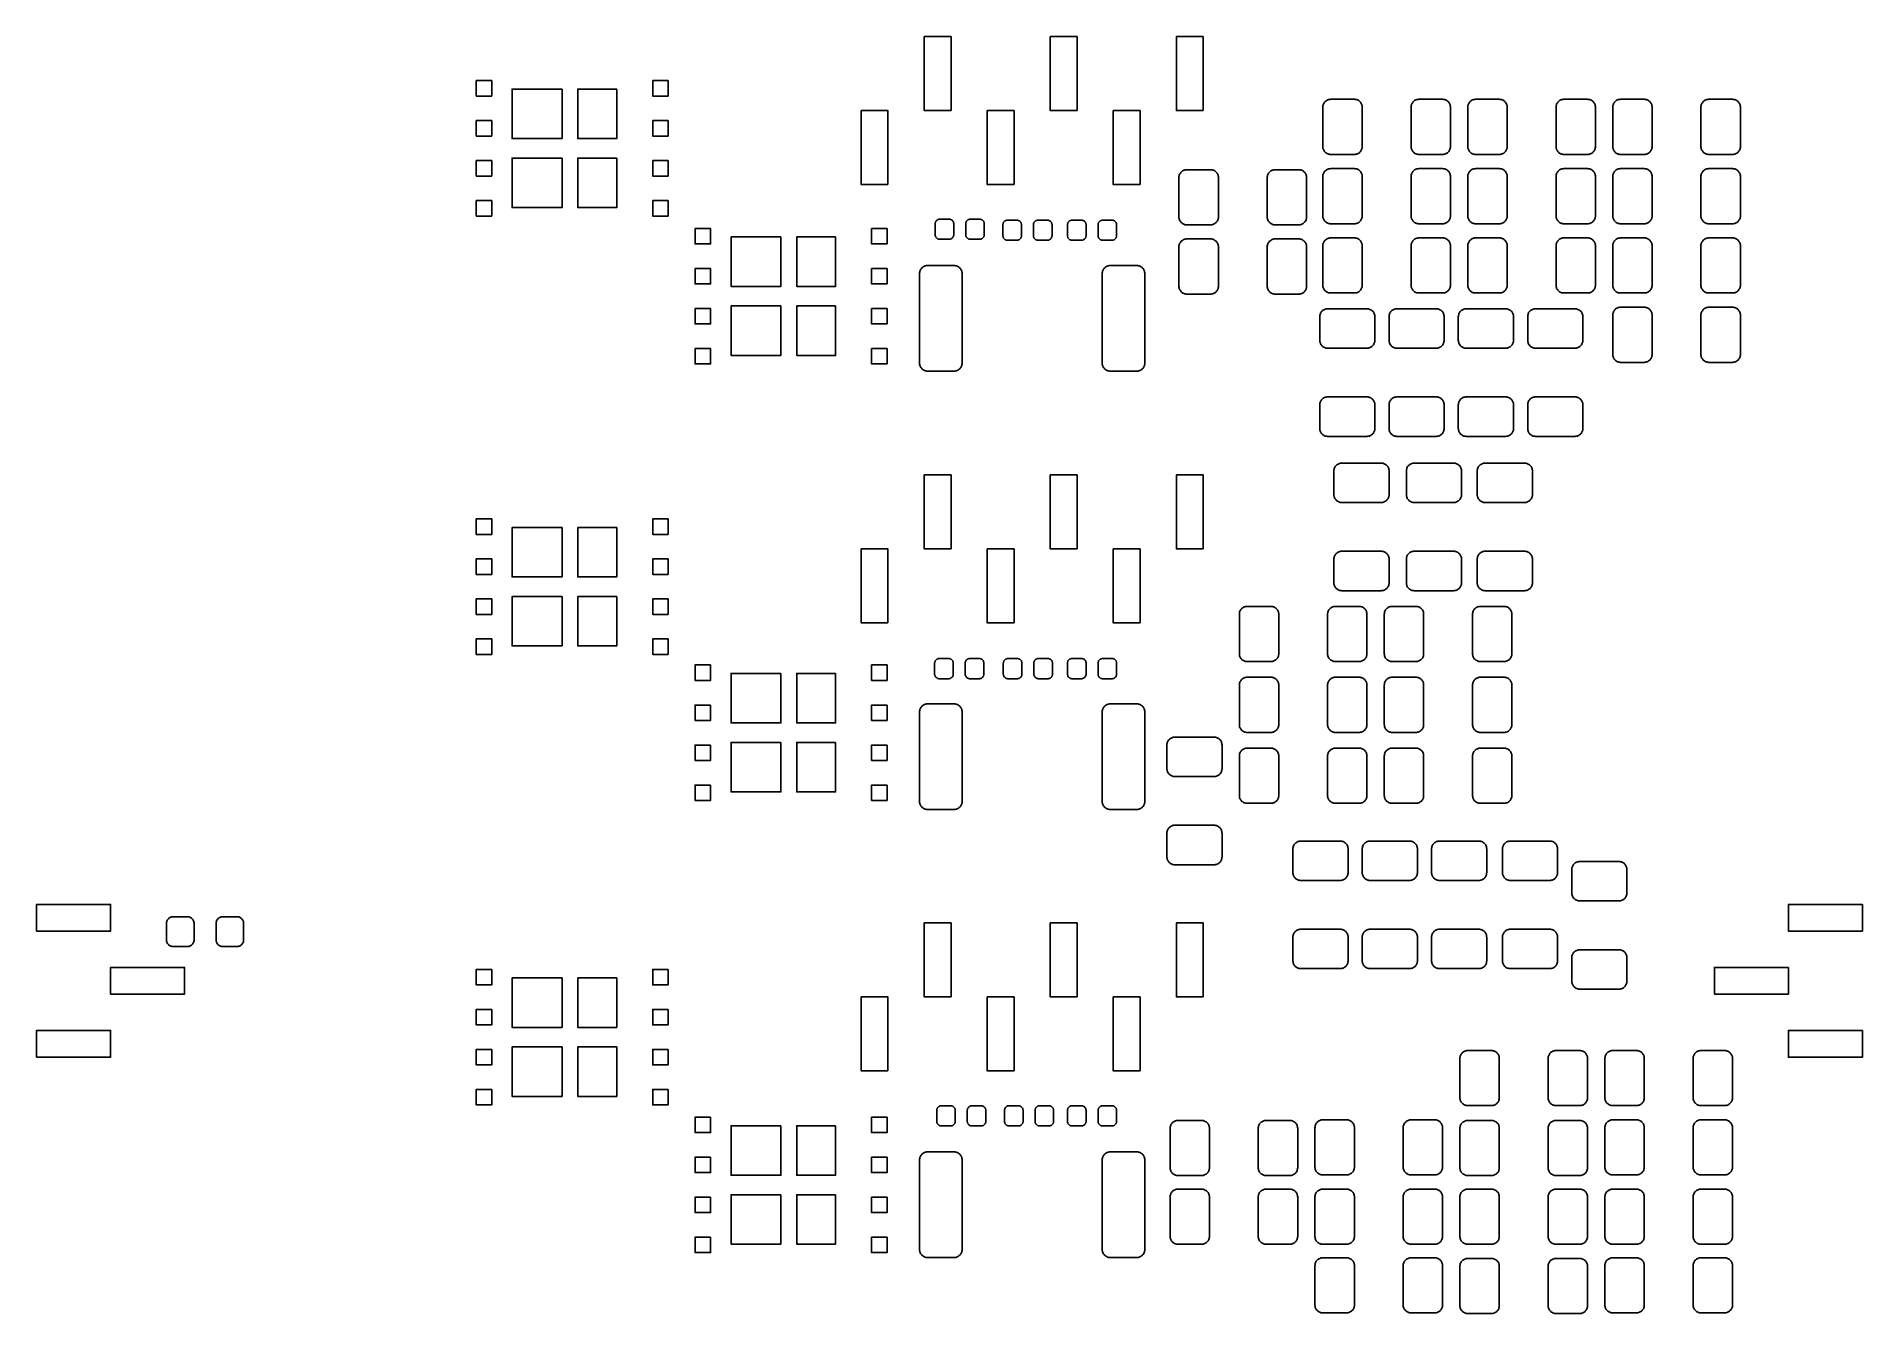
# Model space of a CAD drawing. Extents: x 0 to 58, y -40.2 to 0.4.
import ezdxf

# ---------------------------------------------------------------- set-up
doc = ezdxf.new("R2010")
doc.units = 0
doc.layers.get('0').update_dxf_attribs({"linetype": 'CONTINUOUS'})

msp = doc.modelspace()

# ---------------------------------------------------------------- linework, layer by layer
at = {"color": 7}
for points in [[(29.024553, -1.960281), (28.173654, -1.960281), (28.173654, 0.389217), (29.024553, 0.389217)], [(33.025049, -1.960281), (32.17415, -1.960281), (32.17415, 0.389217), (33.025049, 0.389217)], [(37.023005, -1.960281), (36.174646, -1.960281), (36.174646, 0.389217), (37.023005, 0.389217)], [(14.444966, -1.010322), (14.444966, -1.500541), (13.954747, -1.500541), (13.954747, -1.010322)], [(20.043121, -1.010322), (20.043121, -1.500541), (19.555442, -1.500541), (19.555442, -1.010322)], [(16.680164, -1.279562), (16.680164, -2.84928), (15.095206, -2.84928), (15.095206, -1.279562)], [(18.414983, -1.279562), (18.414983, -2.84928), (17.178004, -2.84928), (17.178004, -1.279562)], [(41.849001, -1.607221), (41.871861, -1.609761), (41.897261, -1.614841), (41.920121, -1.625001), (41.942981, -1.635161), (41.963301, -1.647861), (41.983621, -1.663101), (42.001401, -1.678341), (42.016641, -1.696121), (42.031881, -1.716441), (42.044581, -1.736761), (42.054741, -1.759621), (42.06236, -1.782481), (42.06998, -1.805341), (42.07252, -1.830741), (42.07506, -1.856141), (42.07506, -3.10582), (42.07252, -3.12868), (42.06998, -3.15408), (42.06236, -3.17694), (42.054741, -3.1998), (42.044581, -3.22266), (42.031881, -3.24298), (42.016641, -3.2633), (42.001401, -3.28108), (41.983621, -3.29886), (41.963301, -3.3141), (41.942981, -3.3268), (41.920121, -3.33696), (41.897261, -3.34458), (41.871861, -3.34966), (41.849001, -3.35474), (41.823601, -3.35474), (41.074301, -3.35474), (41.048901, -3.35474), (41.026041, -3.34966), (41.000641, -3.34458), (40.977782, -3.33696), (40.957462, -3.3268), (40.934602, -3.3141), (40.916822, -3.29886), (40.896502, -3.28108), (40.881262, -3.2633), (40.866022, -3.24298), (40.853322, -3.22266), (40.843162, -3.1998), (40.835542, -3.17694), (40.827922, -3.15408), (40.825382, -3.12868), (40.825382, -3.10582), (40.825382, -1.856141), (40.825382, -1.830741), (40.827922, -1.805341), (40.835542, -1.782481), (40.843162, -1.759621), (40.853322, -1.736761), (40.866022, -1.716441), (40.881262, -1.696121), (40.896502, -1.678341), (40.916822, -1.663101), (40.934602, -1.647861), (40.957462, -1.635161), (40.977782, -1.625001), (41.000641, -1.614841), (41.026041, -1.609761), (41.048901, -1.607221), (41.074301, -1.604681), (41.823601, -1.604681)], [(44.648078, -1.607221), (44.673478, -1.609761), (44.696338, -1.614841), (44.719198, -1.625001), (44.742058, -1.635161), (44.762378, -1.647861), (44.782698, -1.663101), (44.800478, -1.678341), (44.818258, -1.696121), (44.830958, -1.716441), (44.843658, -1.736761), (44.856358, -1.759621), (44.863978, -1.782481), (44.869058, -1.805341), (44.874138, -1.830741), (44.874138, -1.856141), (44.874138, -3.10582), (44.874138, -3.12868), (44.869058, -3.15408), (44.863978, -3.17694), (44.856358, -3.1998), (44.843658, -3.22266), (44.830958, -3.24298), (44.818258, -3.2633), (44.800478, -3.28108), (44.782698, -3.29886), (44.762378, -3.3141), (44.742058, -3.3268), (44.719198, -3.33696), (44.696338, -3.34458), (44.673478, -3.34966), (44.648078, -3.35474), (44.625218, -3.35474), (43.873379, -3.35474), (43.850519, -3.35474), (43.825119, -3.34966), (43.802259, -3.34458), (43.779399, -3.33696), (43.756539, -3.3268), (43.736219, -3.3141), (43.715899, -3.29886), (43.698119, -3.28108), (43.680339, -3.2633), (43.665099, -3.24298), (43.654939, -3.22266), (43.642239, -3.1998), (43.634619, -3.17694), (43.629539, -3.15408), (43.624459, -3.12868), (43.624459, -3.10582), (43.624459, -1.856141), (43.624459, -1.830741), (43.629539, -1.805341), (43.634619, -1.782481), (43.642239, -1.759621), (43.654939, -1.736761), (43.665099, -1.716441), (43.680339, -1.696121), (43.698119, -1.678341), (43.715899, -1.663101), (43.736219, -1.647861), (43.756539, -1.635161), (43.779399, -1.625001), (43.802259, -1.614841), (43.825119, -1.609761), (43.850519, -1.607221), (43.873379, -1.604681), (44.625218, -1.604681)], [(46.448936, -1.607221), (46.471796, -1.609761), (46.497196, -1.614841), (46.520056, -1.625001), (46.542916, -1.635161), (46.563236, -1.647861), (46.583556, -1.663101), (46.601336, -1.678341), (46.616576, -1.696121), (46.631816, -1.716441), (46.644516, -1.736761), (46.654676, -1.759621), (46.662296, -1.782481), (46.669916, -1.805341), (46.672456, -1.830741), (46.674996, -1.856141), (46.674996, -3.10582), (46.672456, -3.12868), (46.669916, -3.15408), (46.662296, -3.17694), (46.654676, -3.1998), (46.644516, -3.22266), (46.631816, -3.24298), (46.616576, -3.2633), (46.601336, -3.28108), (46.583556, -3.29886), (46.563236, -3.3141), (46.542916, -3.3268), (46.520056, -3.33696), (46.497196, -3.34458), (46.471796, -3.34966), (46.448936, -3.35474), (46.423536, -3.35474), (45.674237, -3.35474), (45.648837, -3.35474), (45.625977, -3.34966), (45.600577, -3.34458), (45.577717, -3.33696), (45.557397, -3.3268), (45.534537, -3.3141), (45.516757, -3.29886), (45.496437, -3.28108), (45.481197, -3.2633), (45.465957, -3.24298), (45.453257, -3.22266), (45.443097, -3.1998), (45.435477, -3.17694), (45.427857, -3.15408), (45.425317, -3.12868), (45.425317, -3.10582), (45.425317, -1.856141), (45.425317, -1.830741), (45.427857, -1.805341), (45.435477, -1.782481), (45.443097, -1.759621), (45.453257, -1.736761), (45.465957, -1.716441), (45.481197, -1.696121), (45.496437, -1.678341), (45.516757, -1.663101), (45.534537, -1.647861), (45.557397, -1.635161), (45.577717, -1.625001), (45.600577, -1.614841), (45.625977, -1.609761), (45.648837, -1.607221), (45.674237, -1.604681), (46.423536, -1.604681)], [(49.248014, -1.607221), (49.273414, -1.609761), (49.296274, -1.614841), (49.319134, -1.625001), (49.341994, -1.635161), (49.362314, -1.647861), (49.382634, -1.663101), (49.400414, -1.678341), (49.418194, -1.696121), (49.430894, -1.716441), (49.443594, -1.736761), (49.456294, -1.759621), (49.463914, -1.782481), (49.468994, -1.805341), (49.474074, -1.830741), (49.474074, -1.856141), (49.474074, -3.10582), (49.474074, -3.12868), (49.468994, -3.15408), (49.463914, -3.17694), (49.456294, -3.1998), (49.443594, -3.22266), (49.430894, -3.24298), (49.418194, -3.2633), (49.400414, -3.28108), (49.382634, -3.29886), (49.362314, -3.3141), (49.341994, -3.3268), (49.319134, -3.33696), (49.296274, -3.34458), (49.273414, -3.34966), (49.248014, -3.35474), (49.225154, -3.35474), (48.473314, -3.35474), (48.450454, -3.35474), (48.425055, -3.34966), (48.402195, -3.34458), (48.379335, -3.33696), (48.356475, -3.3268), (48.336155, -3.3141), (48.315835, -3.29886), (48.298055, -3.28108), (48.280275, -3.2633), (48.267575, -3.24298), (48.254875, -3.22266), (48.242175, -3.1998), (48.234555, -3.17694), (48.229475, -3.15408), (48.224395, -3.12868), (48.224395, -3.10582), (48.224395, -1.856141), (48.224395, -1.830741), (48.229475, -1.805341), (48.234555, -1.782481), (48.242175, -1.759621), (48.254875, -1.736761), (48.267575, -1.716441), (48.280275, -1.696121), (48.298055, -1.678341), (48.315835, -1.663101), (48.336155, -1.647861), (48.356475, -1.635161), (48.379335, -1.625001), (48.402195, -1.614841), (48.425055, -1.609761), (48.450454, -1.607221), (48.473314, -1.604681), (49.225154, -1.604681)], [(51.048872, -1.607221), (51.071732, -1.609761), (51.097132, -1.614841), (51.119992, -1.625001), (51.142852, -1.635161), (51.163172, -1.647861), (51.183492, -1.663101), (51.201272, -1.678341), (51.216512, -1.696121), (51.231752, -1.716441), (51.244452, -1.736761), (51.254612, -1.759621), (51.262232, -1.782481), (51.269852, -1.805341), (51.272392, -1.830741), (51.274932, -1.856141), (51.274932, -3.10582), (51.272392, -3.12868), (51.269852, -3.15408), (51.262232, -3.17694), (51.254612, -3.1998), (51.244452, -3.22266), (51.231752, -3.24298), (51.216512, -3.2633), (51.201272, -3.28108), (51.183492, -3.29886), (51.163172, -3.3141), (51.142852, -3.3268), (51.119992, -3.33696), (51.097132, -3.34458), (51.071732, -3.34966), (51.048872, -3.35474), (51.023472, -3.35474), (50.274173, -3.35474), (50.248773, -3.35474), (50.225913, -3.34966), (50.200513, -3.34458), (50.177653, -3.33696), (50.157333, -3.3268), (50.134473, -3.3141), (50.116693, -3.29886), (50.096373, -3.28108), (50.081133, -3.2633), (50.065893, -3.24298), (50.053193, -3.22266), (50.043033, -3.1998), (50.035413, -3.17694), (50.027793, -3.15408), (50.025253, -3.12868), (50.025253, -3.10582), (50.025253, -1.856141), (50.025253, -1.830741), (50.027793, -1.805341), (50.035413, -1.782481), (50.043033, -1.759621), (50.053193, -1.736761), (50.065893, -1.716441), (50.081133, -1.696121), (50.096373, -1.678341), (50.116693, -1.663101), (50.134473, -1.647861), (50.157333, -1.635161), (50.177653, -1.625001), (50.200513, -1.614841), (50.225913, -1.609761), (50.248773, -1.607221), (50.274173, -1.604681), (51.023472, -1.604681)], [(53.847949, -1.607221), (53.873349, -1.609761), (53.896209, -1.614841), (53.919069, -1.625001), (53.941929, -1.635161), (53.962249, -1.647861), (53.982569, -1.663101), (54.000349, -1.678341), (54.018129, -1.696121), (54.030829, -1.716441), (54.043529, -1.736761), (54.056229, -1.759621), (54.063849, -1.782481), (54.068929, -1.805341), (54.074009, -1.830741), (54.074009, -1.856141), (54.074009, -3.10582), (54.074009, -3.12868), (54.068929, -3.15408), (54.063849, -3.17694), (54.056229, -3.1998), (54.043529, -3.22266), (54.030829, -3.24298), (54.018129, -3.2633), (54.000349, -3.28108), (53.982569, -3.29886), (53.962249, -3.3141), (53.941929, -3.3268), (53.919069, -3.33696), (53.896209, -3.34458), (53.873349, -3.34966), (53.847949, -3.35474), (53.825089, -3.35474), (53.07325, -3.35474), (53.05039, -3.35474), (53.02499, -3.34966), (53.00213, -3.34458), (52.97927, -3.33696), (52.95641, -3.3268), (52.93609, -3.3141), (52.91577, -3.29886), (52.89799, -3.28108), (52.88021, -3.2633), (52.86751, -3.24298), (52.85481, -3.22266), (52.84211, -3.1998), (52.83449, -3.17694), (52.82941, -3.15408), (52.82433, -3.12868), (52.82433, -3.10582), (52.82433, -1.856141), (52.82433, -1.830741), (52.82941, -1.805341), (52.83449, -1.782481), (52.84211, -1.759621), (52.85481, -1.736761), (52.86751, -1.716441), (52.88021, -1.696121), (52.89799, -1.678341), (52.91577, -1.663101), (52.93609, -1.647861), (52.95641, -1.635161), (52.97927, -1.625001), (53.00213, -1.614841), (53.02499, -1.609761), (53.05039, -1.607221), (53.07325, -1.604681), (53.825089, -1.604681)], [(14.444966, -2.280321), (14.444966, -2.77054), (13.954747, -2.77054), (13.954747, -2.280321)], [(20.043121, -2.280321), (20.043121, -2.77054), (19.555442, -2.77054), (19.555442, -2.280321)], [(27.023035, -4.309779), (26.174675, -4.309779), (26.174675, -1.960281), (27.023035, -1.960281)], [(31.023531, -4.309779), (30.175172, -4.309779), (30.175172, -1.960281), (31.023531, -1.960281)], [(35.024027, -4.309779), (34.173128, -4.309779), (34.173128, -1.960281), (35.024027, -1.960281)], [(16.680164, -3.46904), (16.680164, -5.041298), (15.095206, -5.041298), (15.095206, -3.46904)], [(18.414983, -3.46904), (18.414983, -5.041298), (17.178004, -5.041298), (17.178004, -3.46904)], [(14.444966, -3.55032), (14.444966, -4.040539), (13.954747, -4.040539), (13.954747, -3.55032)], [(20.043121, -3.55032), (20.043121, -4.040539), (19.555442, -4.040539), (19.555442, -3.55032)], [(37.282085, -3.839879), (37.307485, -3.844959), (37.330345, -3.850039), (37.353205, -3.857659), (37.376065, -3.867819), (37.396385, -3.880519), (37.416705, -3.895759), (37.434485, -3.913539), (37.452265, -3.931319), (37.467505, -3.951639), (37.480205, -3.971959), (37.490365, -3.994819), (37.497985, -4.017679), (37.503065, -4.040539), (37.508145, -4.065939), (37.508145, -4.088799), (37.508145, -5.338478), (37.508145, -5.363878), (37.503065, -5.389278), (37.497985, -5.412138), (37.490365, -5.434998), (37.480205, -5.457858), (37.467505, -5.478178), (37.452265, -5.498498), (37.434485, -5.516278), (37.416705, -5.531518), (37.396385, -5.546758), (37.376065, -5.559458), (37.353205, -5.569618), (37.330345, -5.579778), (37.307485, -5.584858), (37.282085, -5.587398), (37.259225, -5.589938), (36.507386, -5.589938), (36.484526, -5.587398), (36.459126, -5.584858), (36.436266, -5.579778), (36.413406, -5.569618), (36.390546, -5.559458), (36.370226, -5.546758), (36.349906, -5.531518), (36.332126, -5.516278), (36.314346, -5.498498), (36.301646, -5.478178), (36.288946, -5.457858), (36.278786, -5.434998), (36.268626, -5.412138), (36.263546, -5.389278), (36.258466, -5.363878), (36.258466, -5.338478), (36.258466, -4.088799), (36.258466, -4.065939), (36.263546, -4.040539), (36.268626, -4.017679), (36.278786, -3.994819), (36.288946, -3.971959), (36.301646, -3.951639), (36.314346, -3.931319), (36.332126, -3.913539), (36.349906, -3.895759), (36.370226, -3.880519), (36.390546, -3.867819), (36.413406, -3.857659), (36.436266, -3.850039), (36.459126, -3.844959), (36.484526, -3.839879), (36.507386, -3.839879), (37.259225, -3.839879)], [(40.083702, -3.839879), (40.106562, -3.844959), (40.131962, -3.850039), (40.154822, -3.857659), (40.175142, -3.867819), (40.198002, -3.880519), (40.218322, -3.895759), (40.236102, -3.913539), (40.251342, -3.931319), (40.266582, -3.951639), (40.279282, -3.971959), (40.289442, -3.994819), (40.297062, -4.017679), (40.304682, -4.040539), (40.307222, -4.065939), (40.309762, -4.088799), (40.309762, -5.338478), (40.307222, -5.363878), (40.304682, -5.389278), (40.297062, -5.412138), (40.289442, -5.434998), (40.279282, -5.457858), (40.266582, -5.478178), (40.251342, -5.498498), (40.236102, -5.516278), (40.218322, -5.531518), (40.198002, -5.546758), (40.175142, -5.559458), (40.154822, -5.569618), (40.131962, -5.579778), (40.106562, -5.584858), (40.083702, -5.587398), (40.058302, -5.589938), (39.309003, -5.589938), (39.283603, -5.587398), (39.260743, -5.584858), (39.235343, -5.579778), (39.212483, -5.569618), (39.189623, -5.559458), (39.169303, -5.546758), (39.148983, -5.531518), (39.131203, -5.516278), (39.115963, -5.498498), (39.100723, -5.478178), (39.088023, -5.457858), (39.077863, -5.434998), (39.070243, -5.412138), (39.062623, -5.389278), (39.060083, -5.363878), (39.057543, -5.338478), (39.057543, -4.088799), (39.060083, -4.065939), (39.062623, -4.040539), (39.070243, -4.017679), (39.077863, -3.994819), (39.088023, -3.971959), (39.100723, -3.951639), (39.115963, -3.931319), (39.131203, -3.913539), (39.148983, -3.895759), (39.169303, -3.880519), (39.189623, -3.867819), (39.212483, -3.857659), (39.235343, -3.850039), (39.260743, -3.844959), (39.283603, -3.839879), (39.309003, -3.839879), (40.058302, -3.839879)], [(41.849001, -3.806859), (41.871861, -3.809399), (41.897261, -3.817019), (41.920121, -3.824639), (41.942981, -3.834799), (41.963301, -3.847499), (41.983621, -3.862739), (42.001401, -3.877979), (42.016641, -3.895759), (42.031881, -3.916079), (42.044581, -3.936399), (42.054741, -3.959259), (42.06236, -3.982119), (42.06998, -4.007519), (42.07252, -4.030379), (42.07506, -4.055779), (42.07506, -5.305458), (42.07252, -5.330858), (42.06998, -5.353718), (42.06236, -5.376578), (42.054741, -5.401978), (42.044581, -5.422298), (42.031881, -5.445158), (42.016641, -5.462938), (42.001401, -5.480718), (41.983621, -5.498498), (41.963301, -5.513738), (41.942981, -5.526438), (41.920121, -5.536598), (41.897261, -5.544218), (41.871861, -5.549298), (41.849001, -5.554378), (41.823601, -5.554378), (41.074301, -5.554378), (41.048901, -5.554378), (41.026041, -5.549298), (41.000641, -5.544218), (40.977782, -5.536598), (40.957462, -5.526438), (40.934602, -5.513738), (40.916822, -5.498498), (40.896502, -5.480718), (40.881262, -5.462938), (40.866022, -5.445158), (40.853322, -5.422298), (40.843162, -5.401978), (40.835542, -5.376578), (40.827922, -5.353718), (40.825382, -5.330858), (40.825382, -5.305458), (40.825382, -4.055779), (40.825382, -4.030379), (40.827922, -4.007519), (40.835542, -3.982119), (40.843162, -3.959259), (40.853322, -3.936399), (40.866022, -3.916079), (40.881262, -3.895759), (40.896502, -3.877979), (40.916822, -3.862739), (40.934602, -3.847499), (40.957462, -3.834799), (40.977782, -3.824639), (41.000641, -3.817019), (41.026041, -3.809399), (41.048901, -3.806859), (41.074301, -3.804319), (41.823601, -3.804319)], [(44.648078, -3.806859), (44.673478, -3.809399), (44.696338, -3.817019), (44.719198, -3.824639), (44.742058, -3.834799), (44.762378, -3.847499), (44.782698, -3.862739), (44.800478, -3.877979), (44.818258, -3.895759), (44.830958, -3.916079), (44.843658, -3.936399), (44.856358, -3.959259), (44.863978, -3.982119), (44.869058, -4.007519), (44.874138, -4.030379), (44.874138, -4.055779), (44.874138, -5.305458), (44.874138, -5.330858), (44.869058, -5.353718), (44.863978, -5.376578), (44.856358, -5.401978), (44.843658, -5.422298), (44.830958, -5.445158), (44.818258, -5.462938), (44.800478, -5.480718), (44.782698, -5.498498), (44.762378, -5.513738), (44.742058, -5.526438), (44.719198, -5.536598), (44.696338, -5.544218), (44.673478, -5.549298), (44.648078, -5.554378), (44.625218, -5.554378), (43.873379, -5.554378), (43.850519, -5.554378), (43.825119, -5.549298), (43.802259, -5.544218), (43.779399, -5.536598), (43.756539, -5.526438), (43.736219, -5.513738), (43.715899, -5.498498), (43.698119, -5.480718), (43.680339, -5.462938), (43.665099, -5.445158), (43.654939, -5.422298), (43.642239, -5.401978), (43.634619, -5.376578), (43.629539, -5.353718), (43.624459, -5.330858), (43.624459, -5.305458), (43.624459, -4.055779), (43.624459, -4.030379), (43.629539, -4.007519), (43.634619, -3.982119), (43.642239, -3.959259), (43.654939, -3.936399), (43.665099, -3.916079), (43.680339, -3.895759), (43.698119, -3.877979), (43.715899, -3.862739), (43.736219, -3.847499), (43.756539, -3.834799), (43.779399, -3.824639), (43.802259, -3.817019), (43.825119, -3.809399), (43.850519, -3.806859), (43.873379, -3.804319), (44.625218, -3.804319)], [(46.448936, -3.806859), (46.471796, -3.809399), (46.497196, -3.817019), (46.520056, -3.824639), (46.542916, -3.834799), (46.563236, -3.847499), (46.583556, -3.862739), (46.601336, -3.877979), (46.616576, -3.895759), (46.631816, -3.916079), (46.644516, -3.936399), (46.654676, -3.959259), (46.662296, -3.982119), (46.669916, -4.007519), (46.672456, -4.030379), (46.674996, -4.055779), (46.674996, -5.305458), (46.672456, -5.330858), (46.669916, -5.353718), (46.662296, -5.376578), (46.654676, -5.401978), (46.644516, -5.422298), (46.631816, -5.445158), (46.616576, -5.462938), (46.601336, -5.480718), (46.583556, -5.498498), (46.563236, -5.513738), (46.542916, -5.526438), (46.520056, -5.536598), (46.497196, -5.544218), (46.471796, -5.549298), (46.448936, -5.554378), (46.423536, -5.554378), (45.674237, -5.554378), (45.648837, -5.554378), (45.625977, -5.549298), (45.600577, -5.544218), (45.577717, -5.536598), (45.557397, -5.526438), (45.534537, -5.513738), (45.516757, -5.498498), (45.496437, -5.480718), (45.481197, -5.462938), (45.465957, -5.445158), (45.453257, -5.422298), (45.443097, -5.401978), (45.435477, -5.376578), (45.427857, -5.353718), (45.425317, -5.330858), (45.425317, -5.305458), (45.425317, -4.055779), (45.425317, -4.030379), (45.427857, -4.007519), (45.435477, -3.982119), (45.443097, -3.959259), (45.453257, -3.936399), (45.465957, -3.916079), (45.481197, -3.895759), (45.496437, -3.877979), (45.516757, -3.862739), (45.534537, -3.847499), (45.557397, -3.834799), (45.577717, -3.824639), (45.600577, -3.817019), (45.625977, -3.809399), (45.648837, -3.806859), (45.674237, -3.804319), (46.423536, -3.804319)], [(49.248014, -3.806859), (49.273414, -3.809399), (49.296274, -3.817019), (49.319134, -3.824639), (49.341994, -3.834799), (49.362314, -3.847499), (49.382634, -3.862739), (49.400414, -3.877979), (49.418194, -3.895759), (49.430894, -3.916079), (49.443594, -3.936399), (49.456294, -3.959259), (49.463914, -3.982119), (49.468994, -4.007519), (49.474074, -4.030379), (49.474074, -4.055779), (49.474074, -5.305458), (49.474074, -5.330858), (49.468994, -5.353718), (49.463914, -5.376578), (49.456294, -5.401978), (49.443594, -5.422298), (49.430894, -5.445158), (49.418194, -5.462938), (49.400414, -5.480718), (49.382634, -5.498498), (49.362314, -5.513738), (49.341994, -5.526438), (49.319134, -5.536598), (49.296274, -5.544218), (49.273414, -5.549298), (49.248014, -5.554378), (49.225154, -5.554378), (48.473314, -5.554378), (48.450454, -5.554378), (48.425055, -5.549298), (48.402195, -5.544218), (48.379335, -5.536598), (48.356475, -5.526438), (48.336155, -5.513738), (48.315835, -5.498498), (48.298055, -5.480718), (48.280275, -5.462938), (48.267575, -5.445158), (48.254875, -5.422298), (48.242175, -5.401978), (48.234555, -5.376578), (48.229475, -5.353718), (48.224395, -5.330858), (48.224395, -5.305458), (48.224395, -4.055779), (48.224395, -4.030379), (48.229475, -4.007519), (48.234555, -3.982119), (48.242175, -3.959259), (48.254875, -3.936399), (48.267575, -3.916079), (48.280275, -3.895759), (48.298055, -3.877979), (48.315835, -3.862739), (48.336155, -3.847499), (48.356475, -3.834799), (48.379335, -3.824639), (48.402195, -3.817019), (48.425055, -3.809399), (48.450454, -3.806859), (48.473314, -3.804319), (49.225154, -3.804319)], [(51.048872, -3.806859), (51.071732, -3.809399), (51.097132, -3.817019), (51.119992, -3.824639), (51.142852, -3.834799), (51.163172, -3.847499), (51.183492, -3.862739), (51.201272, -3.877979), (51.216512, -3.895759), (51.231752, -3.916079), (51.244452, -3.936399), (51.254612, -3.959259), (51.262232, -3.982119), (51.269852, -4.007519), (51.272392, -4.030379), (51.274932, -4.055779), (51.274932, -5.305458), (51.272392, -5.330858), (51.269852, -5.353718), (51.262232, -5.376578), (51.254612, -5.401978), (51.244452, -5.422298), (51.231752, -5.445158), (51.216512, -5.462938), (51.201272, -5.480718), (51.183492, -5.498498), (51.163172, -5.513738), (51.142852, -5.526438), (51.119992, -5.536598), (51.097132, -5.544218), (51.071732, -5.549298), (51.048872, -5.554378), (51.023472, -5.554378), (50.274173, -5.554378), (50.248773, -5.554378), (50.225913, -5.549298), (50.200513, -5.544218), (50.177653, -5.536598), (50.157333, -5.526438), (50.134473, -5.513738), (50.116693, -5.498498), (50.096373, -5.480718), (50.081133, -5.462938), (50.065893, -5.445158), (50.053193, -5.422298), (50.043033, -5.401978), (50.035413, -5.376578), (50.027793, -5.353718), (50.025253, -5.330858), (50.025253, -5.305458), (50.025253, -4.055779), (50.025253, -4.030379), (50.027793, -4.007519), (50.035413, -3.982119), (50.043033, -3.959259), (50.053193, -3.936399), (50.065893, -3.916079), (50.081133, -3.895759), (50.096373, -3.877979), (50.116693, -3.862739), (50.134473, -3.847499), (50.157333, -3.834799), (50.177653, -3.824639), (50.200513, -3.817019), (50.225913, -3.809399), (50.248773, -3.806859), (50.274173, -3.804319), (51.023472, -3.804319)], [(53.847949, -3.806859), (53.873349, -3.809399), (53.896209, -3.817019), (53.919069, -3.824639), (53.941929, -3.834799), (53.962249, -3.847499), (53.982569, -3.862739), (54.000349, -3.877979), (54.018129, -3.895759), (54.030829, -3.916079), (54.043529, -3.936399), (54.056229, -3.959259), (54.063849, -3.982119), (54.068929, -4.007519), (54.074009, -4.030379), (54.074009, -4.055779), (54.074009, -5.305458), (54.074009, -5.330858), (54.068929, -5.353718), (54.063849, -5.376578), (54.056229, -5.401978), (54.043529, -5.422298), (54.030829, -5.445158), (54.018129, -5.462938), (54.000349, -5.480718), (53.982569, -5.498498), (53.962249, -5.513738), (53.941929, -5.526438), (53.919069, -5.536598), (53.896209, -5.544218), (53.873349, -5.549298), (53.847949, -5.554378), (53.825089, -5.554378), (53.07325, -5.554378), (53.05039, -5.554378), (53.02499, -5.549298), (53.00213, -5.544218), (52.97927, -5.536598), (52.95641, -5.526438), (52.93609, -5.513738), (52.91577, -5.498498), (52.89799, -5.480718), (52.88021, -5.462938), (52.86751, -5.445158), (52.85481, -5.422298), (52.84211, -5.401978), (52.83449, -5.376578), (52.82941, -5.353718), (52.82433, -5.330858), (52.82433, -5.305458), (52.82433, -4.055779), (52.82433, -4.030379), (52.82941, -4.007519), (52.83449, -3.982119), (52.84211, -3.959259), (52.85481, -3.936399), (52.86751, -3.916079), (52.88021, -3.895759), (52.89799, -3.877979), (52.91577, -3.862739), (52.93609, -3.847499), (52.95641, -3.834799), (52.97927, -3.824639), (53.00213, -3.817019), (53.02499, -3.809399), (53.05039, -3.806859), (53.07325, -3.804319), (53.825089, -3.804319)], [(14.444966, -4.820318), (14.444966, -5.310538), (13.954747, -5.310538), (13.954747, -4.820318)], [(20.043121, -4.820318), (20.043121, -5.310538), (19.555442, -5.310538), (19.555442, -4.820318)], [(21.39186, -5.706778), (21.39186, -6.196997), (20.90164, -6.196997), (20.90164, -5.706778)], [(26.992555, -5.706778), (26.992555, -6.196997), (26.502335, -6.196997), (26.502335, -5.706778)], [(28.976293, -5.412138), (28.991533, -5.412138), (29.004233, -5.417218), (29.016933, -5.422298), (29.032173, -5.427378), (29.044873, -5.434998), (29.055033, -5.442618), (29.065193, -5.452778), (29.075353, -5.462938), (29.085513, -5.475638), (29.090593, -5.488338), (29.098213, -5.501038), (29.103293, -5.513738), (29.105833, -5.528978), (29.108373, -5.544218), (29.108373, -5.556918), (29.108373, -5.902357), (29.108373, -5.917597), (29.105833, -5.930297), (29.103293, -5.945537), (29.098213, -5.958237), (29.090593, -5.970937), (29.085513, -5.983637), (29.075353, -5.996337), (29.065193, -6.006497), (29.055033, -6.016657), (29.044873, -6.024277), (29.032173, -6.031897), (29.016933, -6.039517), (29.004233, -6.044597), (28.991533, -6.047137), (28.976293, -6.049677), (28.961053, -6.049677), (28.666413, -6.049677), (28.651173, -6.049677), (28.638473, -6.047137), (28.623233, -6.044597), (28.610533, -6.039517), (28.597833, -6.031897), (28.585133, -6.024277), (28.572433, -6.016657), (28.562273, -6.006497), (28.552113, -5.996337), (28.544493, -5.983637), (28.536873, -5.970937), (28.529253, -5.958237), (28.526713, -5.945537), (28.521633, -5.930297), (28.519093, -5.917597), (28.519093, -5.902357), (28.519093, -5.556918), (28.519093, -5.544218), (28.521633, -5.528978), (28.526713, -5.513738), (28.529253, -5.501038), (28.536873, -5.488338), (28.544493, -5.475638), (28.552113, -5.462938), (28.562273, -5.452778), (28.572433, -5.442618), (28.585133, -5.434998), (28.597833, -5.427378), (28.610533, -5.422298), (28.623233, -5.417218), (28.638473, -5.412138), (28.651173, -5.412138), (28.666413, -5.409598), (28.961053, -5.409598)], [(29.946572, -5.412138), (29.959272, -5.412138), (29.974512, -5.417218), (29.987212, -5.422298), (30.002452, -5.427378), (30.012612, -5.434998), (30.025312, -5.442618), (30.035472, -5.452778), (30.045632, -5.462938), (30.053252, -5.475638), (30.060872, -5.488338), (30.068492, -5.501038), (30.073572, -5.513738), (30.076112, -5.528978), (30.078652, -5.544218), (30.078652, -5.556918), (30.078652, -5.902357), (30.078652, -5.917597), (30.076112, -5.930297), (30.073572, -5.945537), (30.068492, -5.958237), (30.060872, -5.970937), (30.053252, -5.983637), (30.045632, -5.996337), (30.035472, -6.006497), (30.025312, -6.016657), (30.012612, -6.024277), (30.002452, -6.031897), (29.987212, -6.039517), (29.974512, -6.044597), (29.959272, -6.047137), (29.946572, -6.049677), (29.931332, -6.049677), (29.636692, -6.049677), (29.621452, -6.049677), (29.608752, -6.047137), (29.593512, -6.044597), (29.580812, -6.039517), (29.568112, -6.031897), (29.555412, -6.024277), (29.542712, -6.016657), (29.532552, -6.006497), (29.522392, -5.996337), (29.514772, -5.983637), (29.507152, -5.970937), (29.499532, -5.958237), (29.494452, -5.945537), (29.491912, -5.930297), (29.489372, -5.917597), (29.489372, -5.902357), (29.489372, -5.556918), (29.489372, -5.544218), (29.491912, -5.528978), (29.494452, -5.513738), (29.499532, -5.501038), (29.507152, -5.488338), (29.514772, -5.475638), (29.522392, -5.462938), (29.532552, -5.452778), (29.542712, -5.442618), (29.555412, -5.434998), (29.568112, -5.427378), (29.580812, -5.422298), (29.593512, -5.417218), (29.608752, -5.412138), (29.621452, -5.412138), (29.636692, -5.409598), (29.931332, -5.409598)], [(31.125131, -5.440078), (31.140371, -5.442618), (31.155611, -5.447698), (31.168311, -5.450238), (31.181011, -5.457858), (31.193711, -5.465478), (31.206411, -5.473098), (31.216571, -5.483258), (31.226731, -5.493418), (31.234351, -5.506118), (31.241971, -5.518818), (31.247051, -5.531518), (31.252131, -5.544218), (31.257211, -5.559458), (31.259751, -5.572158), (31.259751, -5.587398), (31.259751, -5.932837), (31.259751, -5.948077), (31.257211, -5.960777), (31.252131, -5.976017), (31.247051, -5.988717), (31.241971, -6.001417), (31.234351, -6.014117), (31.226731, -6.026817), (31.216571, -6.036977), (31.206411, -6.047137), (31.193711, -6.054757), (31.181011, -6.062377), (31.168311, -6.069997), (31.155611, -6.075077), (31.140371, -6.077617), (31.125131, -6.080157), (31.112431, -6.080157), (30.817791, -6.080157), (30.802551, -6.080157), (30.787311, -6.077617), (30.774611, -6.075077), (30.759371, -6.069997), (30.746671, -6.062377), (30.733971, -6.054757), (30.723811, -6.047137), (30.713651, -6.036977), (30.703491, -6.026817), (30.693331, -6.014117), (30.685711, -6.001417), (30.680631, -5.988717), (30.675551, -5.976017), (30.673011, -5.960777), (30.670471, -5.948077), (30.670471, -5.932837), (30.670471, -5.587398), (30.670471, -5.572158), (30.673011, -5.559458), (30.675551, -5.544218), (30.680631, -5.531518), (30.685711, -5.518818), (30.693331, -5.506118), (30.703491, -5.493418), (30.713651, -5.483258), (30.723811, -5.473098), (30.733971, -5.465478), (30.746671, -5.457858), (30.759371, -5.450238), (30.774611, -5.447698), (30.787311, -5.442618), (30.802551, -5.440078), (30.817791, -5.440078), (31.112431, -5.440078)], [(32.09541, -5.440078), (32.11065, -5.442618), (32.12335, -5.447698), (32.13859, -5.450238), (32.15129, -5.457858), (32.16399, -5.465478), (32.17415, -5.473098), (32.18685, -5.483258), (32.19447, -5.493418), (32.20463, -5.506118), (32.21225, -5.518818), (32.21733, -5.531518), (32.22241, -5.544218), (32.22749, -5.559458), (32.22749, -5.572158), (32.23003, -5.587398), (32.23003, -5.932837), (32.22749, -5.948077), (32.22749, -5.960777), (32.22241, -5.976017), (32.21733, -5.988717), (32.21225, -6.001417), (32.20463, -6.014117), (32.19447, -6.026817), (32.18685, -6.036977), (32.17415, -6.047137), (32.16399, -6.054757), (32.15129, -6.062377), (32.13859, -6.069997), (32.12335, -6.075077), (32.11065, -6.077617), (32.09541, -6.080157), (32.08271, -6.080157), (31.78553, -6.080157), (31.77283, -6.080157), (31.75759, -6.077617), (31.74489, -6.075077), (31.72965, -6.069997), (31.71695, -6.062377), (31.70425, -6.054757), (31.69409, -6.047137), (31.68139, -6.036977), (31.67377, -6.026817), (31.66361, -6.014117), (31.65599, -6.001417), (31.65091, -5.988717), (31.64583, -5.976017), (31.64329, -5.960777), (31.64075, -5.948077), (31.63821, -5.932837), (31.63821, -5.587398), (31.64075, -5.572158), (31.64329, -5.559458), (31.64583, -5.544218), (31.65091, -5.531518), (31.65599, -5.518818), (31.66361, -5.506118), (31.67377, -5.493418), (31.68139, -5.483258), (31.69409, -5.473098), (31.70425, -5.465478), (31.71695, -5.457858), (31.72965, -5.450238), (31.74489, -5.447698), (31.75759, -5.442618), (31.77283, -5.440078), (31.78553, -5.440078), (32.08271, -5.440078)], [(33.174909, -5.440078), (33.190149, -5.442618), (33.205389, -5.447698), (33.218089, -5.450238), (33.230789, -5.457858), (33.243489, -5.465478), (33.256189, -5.473098), (33.266349, -5.483258), (33.276509, -5.493418), (33.284129, -5.506118), (33.291749, -5.518818), (33.296829, -5.531518), (33.301909, -5.544218), (33.306989, -5.559458), (33.309529, -5.572158), (33.309529, -5.587398), (33.309529, -5.932837), (33.309529, -5.948077), (33.306989, -5.960777), (33.301909, -5.976017), (33.296829, -5.988717), (33.291749, -6.001417), (33.284129, -6.014117), (33.276509, -6.026817), (33.266349, -6.036977), (33.256189, -6.047137), (33.243489, -6.054757), (33.230789, -6.062377), (33.218089, -6.069997), (33.205389, -6.075077), (33.190149, -6.077617), (33.174909, -6.080157), (33.162209, -6.080157), (32.867569, -6.080157), (32.852329, -6.080157), (32.837089, -6.077617), (32.824389, -6.075077), (32.809149, -6.069997), (32.796449, -6.062377), (32.783749, -6.054757), (32.773589, -6.047137), (32.763429, -6.036977), (32.753269, -6.026817), (32.743109, -6.014117), (32.735489, -6.001417), (32.730409, -5.988717), (32.725329, -5.976017), (32.722789, -5.960777), (32.720249, -5.948077), (32.720249, -5.932837), (32.720249, -5.587398), (32.720249, -5.572158), (32.722789, -5.559458), (32.725329, -5.544218), (32.730409, -5.531518), (32.735489, -5.518818), (32.743109, -5.506118), (32.753269, -5.493418), (32.763429, -5.483258), (32.773589, -5.473098), (32.783749, -5.465478), (32.796449, -5.457858), (32.809149, -5.450238), (32.824389, -5.447698), (32.837089, -5.442618), (32.852329, -5.440078), (32.867569, -5.440078), (33.162209, -5.440078)], [(34.145188, -5.440078), (34.160428, -5.442618), (34.175668, -5.447698), (34.188368, -5.450238), (34.201068, -5.457858), (34.213768, -5.465478), (34.226468, -5.473098), (34.236628, -5.483258), (34.246788, -5.493418), (34.254408, -5.506118), (34.262028, -5.518818), (34.267108, -5.531518), (34.272188, -5.544218), (34.277268, -5.559458), (34.277268, -5.572158), (34.279808, -5.587398), (34.279808, -5.932837), (34.277268, -5.948077), (34.277268, -5.960777), (34.272188, -5.976017), (34.267108, -5.988717), (34.262028, -6.001417), (34.254408, -6.014117), (34.246788, -6.026817), (34.236628, -6.036977), (34.226468, -6.047137), (34.213768, -6.054757), (34.201068, -6.062377), (34.188368, -6.069997), (34.175668, -6.075077), (34.160428, -6.077617), (34.145188, -6.080157), (34.132488, -6.080157), (33.837848, -6.080157), (33.822608, -6.080157), (33.807368, -6.077617), (33.794668, -6.075077), (33.779428, -6.069997), (33.766728, -6.062377), (33.754028, -6.054757), (33.743868, -6.047137), (33.731168, -6.036977), (33.723548, -6.026817), (33.713388, -6.014117), (33.705768, -6.001417), (33.700688, -5.988717), (33.695608, -5.976017), (33.693068, -5.960777), (33.690528, -5.948077), (33.687988, -5.932837), (33.687988, -5.587398), (33.690528, -5.572158), (33.693068, -5.559458), (33.695608, -5.544218), (33.700688, -5.531518), (33.705768, -5.518818), (33.713388, -5.506118), (33.723548, -5.493418), (33.731168, -5.483258), (33.743868, -5.473098), (33.754028, -5.465478), (33.766728, -5.457858), (33.779428, -5.450238), (33.794668, -5.447698), (33.807368, -5.442618), (33.822608, -5.440078), (33.837848, -5.440078), (34.132488, -5.440078)], [(23.627058, -5.976017), (23.627058, -7.545736), (22.042099, -7.545736), (22.042099, -5.976017)], [(25.361876, -5.976017), (25.361876, -7.545736), (24.127437, -7.545736), (24.127437, -5.976017)], [(37.282085, -6.039517), (37.307485, -6.044597), (37.330345, -6.049677), (37.353205, -6.057297), (37.376065, -6.069997), (37.396385, -6.082697), (37.416705, -6.095397), (37.434485, -6.113177), (37.452265, -6.130957), (37.467505, -6.151277), (37.480205, -6.171597), (37.490365, -6.194457), (37.497985, -6.217317), (37.503065, -6.240177), (37.508145, -6.265577), (37.508145, -6.288437), (37.508145, -7.540656), (37.508145, -7.563516), (37.503065, -7.588916), (37.497985, -7.611776), (37.490365, -7.634636), (37.480205, -7.657496), (37.467505, -7.677816), (37.452265, -7.698136), (37.434485, -7.715916), (37.416705, -7.733696), (37.396385, -7.746396), (37.376065, -7.759096), (37.353205, -7.769256), (37.330345, -7.779416), (37.307485, -7.784496), (37.282085, -7.787036), (37.259225, -7.789576), (36.507386, -7.789576), (36.484526, -7.787036), (36.459126, -7.784496), (36.436266, -7.779416), (36.413406, -7.769256), (36.390546, -7.759096), (36.370226, -7.746396), (36.349906, -7.733696), (36.332126, -7.715916), (36.314346, -7.698136), (36.301646, -7.677816), (36.288946, -7.657496), (36.278786, -7.634636), (36.268626, -7.611776), (36.263546, -7.588916), (36.258466, -7.563516), (36.258466, -7.540656), (36.258466, -6.288437), (36.258466, -6.265577), (36.263546, -6.240177), (36.268626, -6.217317), (36.278786, -6.194457), (36.288946, -6.171597), (36.301646, -6.151277), (36.314346, -6.130957), (36.332126, -6.113177), (36.349906, -6.095397), (36.370226, -6.082697), (36.390546, -6.069997), (36.413406, -6.057297), (36.436266, -6.049677), (36.459126, -6.044597), (36.484526, -6.039517), (36.507386, -6.039517), (37.259225, -6.039517)], [(40.083702, -6.039517), (40.106562, -6.044597), (40.131962, -6.049677), (40.154822, -6.057297), (40.175142, -6.069997), (40.198002, -6.082697), (40.218322, -6.095397), (40.236102, -6.113177), (40.251342, -6.130957), (40.266582, -6.151277), (40.279282, -6.171597), (40.289442, -6.194457), (40.297062, -6.217317), (40.304682, -6.240177), (40.307222, -6.265577), (40.309762, -6.288437), (40.309762, -7.540656), (40.307222, -7.563516), (40.304682, -7.588916), (40.297062, -7.611776), (40.289442, -7.634636), (40.279282, -7.657496), (40.266582, -7.677816), (40.251342, -7.698136), (40.236102, -7.715916), (40.218322, -7.733696), (40.198002, -7.746396), (40.175142, -7.759096), (40.154822, -7.769256), (40.131962, -7.779416), (40.106562, -7.784496), (40.083702, -7.787036), (40.058302, -7.789576), (39.309003, -7.789576), (39.283603, -7.787036), (39.260743, -7.784496), (39.235343, -7.779416), (39.212483, -7.769256), (39.189623, -7.759096), (39.169303, -7.746396), (39.148983, -7.733696), (39.131203, -7.715916), (39.115963, -7.698136), (39.100723, -7.677816), (39.088023, -7.657496), (39.077863, -7.634636), (39.070243, -7.611776), (39.062623, -7.588916), (39.060083, -7.563516), (39.057543, -7.540656), (39.057543, -6.288437), (39.060083, -6.265577), (39.062623, -6.240177), (39.070243, -6.217317), (39.077863, -6.194457), (39.088023, -6.171597), (39.100723, -6.151277), (39.115963, -6.130957), (39.131203, -6.113177), (39.148983, -6.095397), (39.169303, -6.082697), (39.189623, -6.069997), (39.212483, -6.057297), (39.235343, -6.049677), (39.260743, -6.044597), (39.283603, -6.039517), (39.309003, -6.039517), (40.058302, -6.039517)], [(41.849001, -6.006497), (41.871861, -6.009037), (41.897261, -6.016657), (41.920121, -6.024277), (41.942981, -6.034437), (41.963301, -6.047137), (41.983621, -6.062377), (42.001401, -6.077617), (42.016641, -6.095397), (42.031881, -6.115717), (42.044581, -6.138577), (42.054741, -6.158897), (42.06236, -6.181757), (42.06998, -6.207157), (42.07252, -6.230017), (42.07506, -6.255417), (42.07506, -7.505096), (42.07252, -7.530496), (42.06998, -7.553356), (42.06236, -7.578756), (42.054741, -7.601616), (42.044581, -7.621936), (42.031881, -7.644796), (42.016641, -7.662576), (42.001401, -7.682896), (41.983621, -7.698136), (41.963301, -7.713376), (41.942981, -7.726076), (41.920121, -7.736236), (41.897261, -7.743856), (41.871861, -7.751476), (41.849001, -7.754016), (41.823601, -7.754016), (41.074301, -7.754016), (41.048901, -7.754016), (41.026041, -7.751476), (41.000641, -7.743856), (40.977782, -7.736236), (40.957462, -7.726076), (40.934602, -7.713376), (40.916822, -7.698136), (40.896502, -7.682896), (40.881262, -7.662576), (40.866022, -7.644796), (40.853322, -7.621936), (40.843162, -7.601616), (40.835542, -7.578756), (40.827922, -7.553356), (40.825382, -7.530496), (40.825382, -7.505096), (40.825382, -6.255417), (40.825382, -6.230017), (40.827922, -6.207157), (40.835542, -6.181757), (40.843162, -6.158897), (40.853322, -6.138577), (40.866022, -6.115717), (40.881262, -6.095397), (40.896502, -6.077617), (40.916822, -6.062377), (40.934602, -6.047137), (40.957462, -6.034437), (40.977782, -6.024277), (41.000641, -6.016657), (41.026041, -6.009037), (41.048901, -6.006497), (41.074301, -6.003957), (41.823601, -6.003957)], [(44.648078, -6.006497), (44.673478, -6.009037), (44.696338, -6.016657), (44.719198, -6.024277), (44.742058, -6.034437), (44.762378, -6.047137), (44.782698, -6.062377), (44.800478, -6.077617), (44.818258, -6.095397), (44.830958, -6.115717), (44.843658, -6.138577), (44.856358, -6.158897), (44.863978, -6.181757), (44.869058, -6.207157), (44.874138, -6.230017), (44.874138, -6.255417), (44.874138, -7.505096), (44.874138, -7.530496), (44.869058, -7.553356), (44.863978, -7.578756), (44.856358, -7.601616), (44.843658, -7.621936), (44.830958, -7.644796), (44.818258, -7.662576), (44.800478, -7.682896), (44.782698, -7.698136), (44.762378, -7.713376), (44.742058, -7.726076), (44.719198, -7.736236), (44.696338, -7.743856), (44.673478, -7.751476), (44.648078, -7.754016), (44.625218, -7.754016), (43.873379, -7.754016), (43.850519, -7.754016), (43.825119, -7.751476), (43.802259, -7.743856), (43.779399, -7.736236), (43.756539, -7.726076), (43.736219, -7.713376), (43.715899, -7.698136), (43.698119, -7.682896), (43.680339, -7.662576), (43.665099, -7.644796), (43.654939, -7.621936), (43.642239, -7.601616), (43.634619, -7.578756), (43.629539, -7.553356), (43.624459, -7.530496), (43.624459, -7.505096), (43.624459, -6.255417), (43.624459, -6.230017), (43.629539, -6.207157), (43.634619, -6.181757), (43.642239, -6.158897), (43.654939, -6.138577), (43.665099, -6.115717), (43.680339, -6.095397), (43.698119, -6.077617), (43.715899, -6.062377), (43.736219, -6.047137), (43.756539, -6.034437), (43.779399, -6.024277), (43.802259, -6.016657), (43.825119, -6.009037), (43.850519, -6.006497), (43.873379, -6.003957), (44.625218, -6.003957)], [(46.448936, -6.006497), (46.471796, -6.009037), (46.497196, -6.016657), (46.520056, -6.024277), (46.542916, -6.034437), (46.563236, -6.047137), (46.583556, -6.062377), (46.601336, -6.077617), (46.616576, -6.095397), (46.631816, -6.115717), (46.644516, -6.138577), (46.654676, -6.158897), (46.662296, -6.181757), (46.669916, -6.207157), (46.672456, -6.230017), (46.674996, -6.255417), (46.674996, -7.505096), (46.672456, -7.530496), (46.669916, -7.553356), (46.662296, -7.578756), (46.654676, -7.601616), (46.644516, -7.621936), (46.631816, -7.644796), (46.616576, -7.662576), (46.601336, -7.682896), (46.583556, -7.698136), (46.563236, -7.713376), (46.542916, -7.726076), (46.520056, -7.736236), (46.497196, -7.743856), (46.471796, -7.751476), (46.448936, -7.754016), (46.423536, -7.754016), (45.674237, -7.754016), (45.648837, -7.754016), (45.625977, -7.751476), (45.600577, -7.743856), (45.577717, -7.736236), (45.557397, -7.726076), (45.534537, -7.713376), (45.516757, -7.698136), (45.496437, -7.682896), (45.481197, -7.662576), (45.465957, -7.644796), (45.453257, -7.621936), (45.443097, -7.601616), (45.435477, -7.578756), (45.427857, -7.553356), (45.425317, -7.530496), (45.425317, -7.505096), (45.425317, -6.255417), (45.425317, -6.230017), (45.427857, -6.207157), (45.435477, -6.181757), (45.443097, -6.158897), (45.453257, -6.138577), (45.465957, -6.115717), (45.481197, -6.095397), (45.496437, -6.077617), (45.516757, -6.062377), (45.534537, -6.047137), (45.557397, -6.034437), (45.577717, -6.024277), (45.600577, -6.016657), (45.625977, -6.009037), (45.648837, -6.006497), (45.674237, -6.003957), (46.423536, -6.003957)], [(49.248014, -6.006497), (49.273414, -6.009037), (49.296274, -6.016657), (49.319134, -6.024277), (49.341994, -6.034437), (49.362314, -6.047137), (49.382634, -6.062377), (49.400414, -6.077617), (49.418194, -6.095397), (49.430894, -6.115717), (49.443594, -6.138577), (49.456294, -6.158897), (49.463914, -6.181757), (49.468994, -6.207157), (49.474074, -6.230017), (49.474074, -6.255417), (49.474074, -7.505096), (49.474074, -7.530496), (49.468994, -7.553356), (49.463914, -7.578756), (49.456294, -7.601616), (49.443594, -7.621936), (49.430894, -7.644796), (49.418194, -7.662576), (49.400414, -7.682896), (49.382634, -7.698136), (49.362314, -7.713376), (49.341994, -7.726076), (49.319134, -7.736236), (49.296274, -7.743856), (49.273414, -7.751476), (49.248014, -7.754016), (49.225154, -7.754016), (48.473314, -7.754016), (48.450454, -7.754016), (48.425055, -7.751476), (48.402195, -7.743856), (48.379335, -7.736236), (48.356475, -7.726076), (48.336155, -7.713376), (48.315835, -7.698136), (48.298055, -7.682896), (48.280275, -7.662576), (48.267575, -7.644796), (48.254875, -7.621936), (48.242175, -7.601616), (48.234555, -7.578756), (48.229475, -7.553356), (48.224395, -7.530496), (48.224395, -7.505096), (48.224395, -6.255417), (48.224395, -6.230017), (48.229475, -6.207157), (48.234555, -6.181757), (48.242175, -6.158897), (48.254875, -6.138577), (48.267575, -6.115717), (48.280275, -6.095397), (48.298055, -6.077617), (48.315835, -6.062377), (48.336155, -6.047137), (48.356475, -6.034437), (48.379335, -6.024277), (48.402195, -6.016657), (48.425055, -6.009037), (48.450454, -6.006497), (48.473314, -6.003957), (49.225154, -6.003957)], [(51.048872, -6.006497), (51.071732, -6.009037), (51.097132, -6.016657), (51.119992, -6.024277), (51.142852, -6.034437), (51.163172, -6.047137), (51.183492, -6.062377), (51.201272, -6.077617), (51.216512, -6.095397), (51.231752, -6.115717), (51.244452, -6.138577), (51.254612, -6.158897), (51.262232, -6.181757), (51.269852, -6.207157), (51.272392, -6.230017), (51.274932, -6.255417), (51.274932, -7.505096), (51.272392, -7.530496), (51.269852, -7.553356), (51.262232, -7.578756), (51.254612, -7.601616), (51.244452, -7.621936), (51.231752, -7.644796), (51.216512, -7.662576), (51.201272, -7.682896), (51.183492, -7.698136), (51.163172, -7.713376), (51.142852, -7.726076), (51.119992, -7.736236), (51.097132, -7.743856), (51.071732, -7.751476), (51.048872, -7.754016), (51.023472, -7.754016), (50.274173, -7.754016), (50.248773, -7.754016), (50.225913, -7.751476), (50.200513, -7.743856), (50.177653, -7.736236), (50.157333, -7.726076), (50.134473, -7.713376), (50.116693, -7.698136), (50.096373, -7.682896), (50.081133, -7.662576), (50.065893, -7.644796), (50.053193, -7.621936), (50.043033, -7.601616), (50.035413, -7.578756), (50.027793, -7.553356), (50.025253, -7.530496), (50.025253, -7.505096), (50.025253, -6.255417), (50.025253, -6.230017), (50.027793, -6.207157), (50.035413, -6.181757), (50.043033, -6.158897), (50.053193, -6.138577), (50.065893, -6.115717), (50.081133, -6.095397), (50.096373, -6.077617), (50.116693, -6.062377), (50.134473, -6.047137), (50.157333, -6.034437), (50.177653, -6.024277), (50.200513, -6.016657), (50.225913, -6.009037), (50.248773, -6.006497), (50.274173, -6.003957), (51.023472, -6.003957)], [(53.847949, -6.006497), (53.873349, -6.009037), (53.896209, -6.016657), (53.919069, -6.024277), (53.941929, -6.034437), (53.962249, -6.047137), (53.982569, -6.062377), (54.000349, -6.077617), (54.018129, -6.095397), (54.030829, -6.115717), (54.043529, -6.138577), (54.056229, -6.158897), (54.063849, -6.181757), (54.068929, -6.207157), (54.074009, -6.230017), (54.074009, -6.255417), (54.074009, -7.505096), (54.074009, -7.530496), (54.068929, -7.553356), (54.063849, -7.578756), (54.056229, -7.601616), (54.043529, -7.621936), (54.030829, -7.644796), (54.018129, -7.662576), (54.000349, -7.682896), (53.982569, -7.698136), (53.962249, -7.713376), (53.941929, -7.726076), (53.919069, -7.736236), (53.896209, -7.743856), (53.873349, -7.751476), (53.847949, -7.754016), (53.825089, -7.754016), (53.07325, -7.754016), (53.05039, -7.754016), (53.02499, -7.751476), (53.00213, -7.743856), (52.97927, -7.736236), (52.95641, -7.726076), (52.93609, -7.713376), (52.91577, -7.698136), (52.89799, -7.682896), (52.88021, -7.662576), (52.86751, -7.644796), (52.85481, -7.621936), (52.84211, -7.601616), (52.83449, -7.578756), (52.82941, -7.553356), (52.82433, -7.530496), (52.82433, -7.505096), (52.82433, -6.255417), (52.82433, -6.230017), (52.82941, -6.207157), (52.83449, -6.181757), (52.84211, -6.158897), (52.85481, -6.138577), (52.86751, -6.115717), (52.88021, -6.095397), (52.89799, -6.077617), (52.91577, -6.062377), (52.93609, -6.047137), (52.95641, -6.034437), (52.97927, -6.024277), (53.00213, -6.016657), (53.02499, -6.009037), (53.05039, -6.006497), (53.07325, -6.003957), (53.825089, -6.003957)], [(29.149013, -6.885336), (29.171873, -6.890416), (29.197273, -6.895496), (29.220133, -6.903116), (29.242993, -6.915816), (29.263313, -6.928516), (29.283632, -6.941216), (29.301412, -6.958996), (29.316652, -6.976776), (29.331892, -6.997096), (29.344592, -7.017416), (29.354752, -7.040276), (29.362372, -7.063136), (29.369992, -7.085996), (29.372532, -7.111396), (29.375072, -7.134256), (29.375072, -9.984134), (29.372532, -10.009534), (29.369992, -10.034933), (29.362372, -10.057793), (29.354752, -10.080653), (29.344592, -10.103513), (29.331892, -10.123833), (29.316652, -10.144153), (29.301412, -10.161933), (29.283632, -10.177173), (29.263313, -10.192413), (29.242993, -10.205113), (29.220133, -10.215273), (29.197273, -10.225433), (29.171873, -10.230513), (29.149013, -10.233053), (29.123613, -10.235593), (28.275253, -10.235593), (28.249853, -10.233053), (28.224453, -10.230513), (28.201594, -10.225433), (28.178734, -10.215273), (28.155874, -10.205113), (28.135554, -10.192413), (28.115234, -10.177173), (28.097454, -10.161933), (28.082214, -10.144153), (28.066974, -10.123833), (28.054274, -10.103513), (28.044114, -10.080653), (28.033954, -10.057793), (28.028874, -10.034933), (28.026334, -10.009534), (28.023794, -9.984134), (28.023794, -7.134256), (28.026334, -7.111396), (28.028874, -7.085996), (28.033954, -7.063136), (28.044114, -7.040276), (28.054274, -7.017416), (28.066974, -6.997096), (28.082214, -6.976776), (28.097454, -6.958996), (28.115234, -6.941216), (28.135554, -6.928516), (28.155874, -6.915816), (28.178734, -6.903116), (28.201594, -6.895496), (28.224453, -6.890416), (28.249853, -6.885336), (28.275253, -6.885336), (29.123613, -6.885336)], [(34.947827, -6.885336), (34.973227, -6.890416), (34.996087, -6.895496), (35.018947, -6.903116), (35.041807, -6.915816), (35.062127, -6.928516), (35.082447, -6.941216), (35.100227, -6.958996), (35.118007, -6.976776), (35.133247, -6.997096), (35.145947, -7.017416), (35.156107, -7.040276), (35.163727, -7.063136), (35.168807, -7.085996), (35.173887, -7.111396), (35.173887, -7.134256), (35.173887, -9.984134), (35.173887, -10.009534), (35.168807, -10.034933), (35.163727, -10.057793), (35.156107, -10.080653), (35.145947, -10.103513), (35.133247, -10.123833), (35.118007, -10.144153), (35.100227, -10.161933), (35.082447, -10.177173), (35.062127, -10.192413), (35.041807, -10.205113), (35.018947, -10.215273), (34.996087, -10.225433), (34.973227, -10.230513), (34.947827, -10.233053), (34.924967, -10.235593), (34.074068, -10.235593), (34.048668, -10.233053), (34.025808, -10.230513), (34.000408, -10.225433), (33.977548, -10.215273), (33.957228, -10.205113), (33.934368, -10.192413), (33.916588, -10.177173), (33.896268, -10.161933), (33.881028, -10.144153), (33.865788, -10.123833), (33.853088, -10.103513), (33.842928, -10.080653), (33.835308, -10.057793), (33.830228, -10.034933), (33.825148, -10.009534), (33.825148, -9.984134), (33.825148, -7.134256), (33.825148, -7.111396), (33.830228, -7.085996), (33.835308, -7.063136), (33.842928, -7.040276), (33.853088, -7.017416), (33.865788, -6.997096), (33.881028, -6.976776), (33.896268, -6.958996), (33.916588, -6.941216), (33.934368, -6.928516), (33.957228, -6.915816), (33.977548, -6.903116), (34.000408, -6.895496), (34.025808, -6.890416), (34.048668, -6.885336), (34.074068, -6.885336), (34.924967, -6.885336)], [(21.39186, -6.976776), (21.39186, -7.466996), (20.90164, -7.466996), (20.90164, -6.976776)], [(26.992555, -6.976776), (26.992555, -7.466996), (26.502335, -7.466996), (26.502335, -6.976776)], [(21.39186, -8.246775), (21.39186, -8.736995), (20.90164, -8.736995), (20.90164, -8.246775)], [(23.627058, -8.165495), (23.627058, -9.735214), (22.042099, -9.735214), (22.042099, -8.165495)], [(25.361876, -8.165495), (25.361876, -9.735214), (24.127437, -9.735214), (24.127437, -8.165495)], [(26.992555, -8.246775), (26.992555, -8.736995), (26.502335, -8.736995), (26.502335, -8.246775)], [(42.24778, -8.256935), (42.27318, -8.259475), (42.29604, -8.267095), (42.3189, -8.274715), (42.34176, -8.284875), (42.36208, -8.297575), (42.3824, -8.312815), (42.40018, -8.328055), (42.41796, -8.345835), (42.4332, -8.366155), (42.4459, -8.386475), (42.45606, -8.409335), (42.46368, -8.432195), (42.46876, -8.457595), (42.47384, -8.480455), (42.47384, -8.505855), (42.47384, -9.255154), (42.47384, -9.280554), (42.46876, -9.303414), (42.46368, -9.328814), (42.45606, -9.351674), (42.4459, -9.371994), (42.4332, -9.394854), (42.41796, -9.412634), (42.40018, -9.432954), (42.3824, -9.448194), (42.36208, -9.463434), (42.34176, -9.476134), (42.3189, -9.486294), (42.29604, -9.493914), (42.27318, -9.501534), (42.24778, -9.504074), (42.22492, -9.504074), (40.975242, -9.504074), (40.949842, -9.504074), (40.924442, -9.501534), (40.901582, -9.493914), (40.878722, -9.486294), (40.855862, -9.476134), (40.835542, -9.463434), (40.815222, -9.448194), (40.797442, -9.432954), (40.782202, -9.412634), (40.766962, -9.394854), (40.754262, -9.371994), (40.744102, -9.351674), (40.733942, -9.328814), (40.728862, -9.303414), (40.726322, -9.280554), (40.723782, -9.255154), (40.723782, -8.505855), (40.726322, -8.480455), (40.728862, -8.457595), (40.733942, -8.432195), (40.744102, -8.409335), (40.754262, -8.386475), (40.766962, -8.366155), (40.782202, -8.345835), (40.797442, -8.328055), (40.815222, -8.312815), (40.835542, -8.297575), (40.855862, -8.284875), (40.878722, -8.274715), (40.901582, -8.267095), (40.924442, -8.259475), (40.949842, -8.256935), (40.975242, -8.254395), (42.22492, -8.254395)], [(44.449958, -8.256935), (44.472818, -8.259475), (44.495678, -8.267095), (44.521078, -8.274715), (44.541398, -8.284875), (44.564258, -8.297575), (44.582038, -8.312815), (44.599818, -8.328055), (44.617598, -8.345835), (44.632838, -8.366155), (44.645538, -8.386475), (44.655698, -8.409335), (44.663318, -8.432195), (44.668398, -8.457595), (44.673478, -8.480455), (44.673478, -8.505855), (44.673478, -9.255154), (44.673478, -9.280554), (44.668398, -9.303414), (44.663318, -9.328814), (44.655698, -9.351674), (44.645538, -9.371994), (44.632838, -9.394854), (44.617598, -9.412634), (44.599818, -9.432954), (44.582038, -9.448194), (44.564258, -9.463434), (44.541398, -9.476134), (44.521078, -9.486294), (44.495678, -9.493914), (44.472818, -9.501534), (44.449958, -9.504074), (44.424558, -9.504074), (43.174879, -9.504074), (43.149479, -9.504074), (43.126619, -9.501534), (43.10122, -9.493914), (43.07836, -9.486294), (43.0555, -9.476134), (43.03518, -9.463434), (43.01486, -9.448194), (42.99708, -9.432954), (42.98184, -9.412634), (42.9666, -9.394854), (42.9539, -9.371994), (42.94374, -9.351674), (42.93612, -9.328814), (42.9285, -9.303414), (42.92596, -9.280554), (42.92342, -9.255154), (42.92342, -8.505855), (42.92596, -8.480455), (42.9285, -8.457595), (42.93612, -8.432195), (42.94374, -8.409335), (42.9539, -8.386475), (42.9666, -8.366155), (42.98184, -8.345835), (42.99708, -8.328055), (43.01486, -8.312815), (43.03518, -8.297575), (43.0555, -8.284875), (43.07836, -8.274715), (43.10122, -8.267095), (43.126619, -8.259475), (43.149479, -8.256935), (43.174879, -8.254395), (44.424558, -8.254395)], [(46.649596, -8.256935), (46.672456, -8.259475), (46.697856, -8.267095), (46.720716, -8.274715), (46.741036, -8.284875), (46.763896, -8.297575), (46.781676, -8.312815), (46.801996, -8.328055), (46.817236, -8.345835), (46.832476, -8.366155), (46.845176, -8.386475), (46.855336, -8.409335), (46.862956, -8.432195), (46.870576, -8.457595), (46.873116, -8.480455), (46.873116, -8.505855), (46.873116, -9.255154), (46.873116, -9.280554), (46.870576, -9.303414), (46.862956, -9.328814), (46.855336, -9.351674), (46.845176, -9.371994), (46.832476, -9.394854), (46.817236, -9.412634), (46.801996, -9.432954), (46.781676, -9.448194), (46.763896, -9.463434), (46.741036, -9.476134), (46.720716, -9.486294), (46.697856, -9.493914), (46.672456, -9.501534), (46.649596, -9.504074), (46.624196, -9.504074), (45.374517, -9.504074), (45.349117, -9.504074), (45.326257, -9.501534), (45.300857, -9.493914), (45.277997, -9.486294), (45.255137, -9.476134), (45.234818, -9.463434), (45.214498, -9.448194), (45.196718, -9.432954), (45.181478, -9.412634), (45.166238, -9.394854), (45.153538, -9.371994), (45.143378, -9.351674), (45.135758, -9.328814), (45.128138, -9.303414), (45.125598, -9.280554), (45.123058, -9.255154), (45.123058, -8.505855), (45.125598, -8.480455), (45.128138, -8.457595), (45.135758, -8.432195), (45.143378, -8.409335), (45.153538, -8.386475), (45.166238, -8.366155), (45.181478, -8.345835), (45.196718, -8.328055), (45.214498, -8.312815), (45.234818, -8.297575), (45.255137, -8.284875), (45.277997, -8.274715), (45.300857, -8.267095), (45.326257, -8.259475), (45.349117, -8.256935), (45.374517, -8.254395), (46.624196, -8.254395)], [(48.849234, -8.256935), (48.872094, -8.259475), (48.897494, -8.267095), (48.920354, -8.274715), (48.943214, -8.284875), (48.963534, -8.297575), (48.983854, -8.312815), (49.001634, -8.328055), (49.016874, -8.345835), (49.032114, -8.366155), (49.044814, -8.386475), (49.054974, -8.409335), (49.062594, -8.432195), (49.070214, -8.457595), (49.072754, -8.480455), (49.075294, -8.505855), (49.075294, -9.255154), (49.072754, -9.280554), (49.070214, -9.303414), (49.062594, -9.328814), (49.054974, -9.351674), (49.044814, -9.371994), (49.032114, -9.394854), (49.016874, -9.412634), (49.001634, -9.432954), (48.983854, -9.448194), (48.963534, -9.463434), (48.943214, -9.476134), (48.920354, -9.486294), (48.897494, -9.493914), (48.872094, -9.501534), (48.849234, -9.504074), (48.823834, -9.504074), (47.574155, -9.504074), (47.548755, -9.504074), (47.525895, -9.501534), (47.500495, -9.493914), (47.477635, -9.486294), (47.457315, -9.476134), (47.434455, -9.463434), (47.416675, -9.448194), (47.396355, -9.432954), (47.381115, -9.412634), (47.365876, -9.394854), (47.353176, -9.371994), (47.343016, -9.351674), (47.335396, -9.328814), (47.327776, -9.303414), (47.325236, -9.280554), (47.325236, -9.255154), (47.325236, -8.505855), (47.325236, -8.480455), (47.327776, -8.457595), (47.335396, -8.432195), (47.343016, -8.409335), (47.353176, -8.386475), (47.365876, -8.366155), (47.381115, -8.345835), (47.396355, -8.328055), (47.416675, -8.312815), (47.434455, -8.297575), (47.457315, -8.284875), (47.477635, -8.274715), (47.500495, -8.267095), (47.525895, -8.259475), (47.548755, -8.256935), (47.574155, -8.254395), (48.823834, -8.254395)], [(51.048872, -8.206135), (51.071732, -8.211215), (51.097132, -8.216295), (51.119992, -8.223915), (51.142852, -8.234075), (51.163172, -8.246775), (51.183492, -8.262015), (51.201272, -8.277255), (51.216512, -8.297575), (51.231752, -8.315355), (51.244452, -8.338215), (51.254612, -8.358535), (51.262232, -8.381395), (51.269852, -8.406795), (51.272392, -8.429655), (51.274932, -8.455055), (51.274932, -9.704734), (51.272392, -9.730134), (51.269852, -9.752994), (51.262232, -9.778394), (51.254612, -9.801254), (51.244452, -9.824114), (51.231752, -9.844434), (51.216512, -9.864754), (51.201272, -9.882534), (51.183492, -9.897774), (51.163172, -9.913014), (51.142852, -9.925714), (51.119992, -9.935874), (51.097132, -9.943494), (51.071732, -9.951114), (51.048872, -9.953654), (51.023472, -9.956194), (50.274173, -9.956194), (50.248773, -9.953654), (50.225913, -9.951114), (50.200513, -9.943494), (50.177653, -9.935874), (50.157333, -9.925714), (50.134473, -9.913014), (50.116693, -9.897774), (50.096373, -9.882534), (50.081133, -9.864754), (50.065893, -9.844434), (50.053193, -9.824114), (50.043033, -9.801254), (50.035413, -9.778394), (50.027793, -9.752994), (50.025253, -9.730134), (50.025253, -9.704734), (50.025253, -8.455055), (50.025253, -8.429655), (50.027793, -8.406795), (50.035413, -8.381395), (50.043033, -8.358535), (50.053193, -8.338215), (50.065893, -8.315355), (50.081133, -8.297575), (50.096373, -8.277255), (50.116693, -8.262015), (50.134473, -8.246775), (50.157333, -8.234075), (50.177653, -8.223915), (50.200513, -8.216295), (50.225913, -8.211215), (50.248773, -8.206135), (50.274173, -8.206135), (51.023472, -8.206135)], [(53.847949, -8.206135), (53.873349, -8.211215), (53.896209, -8.216295), (53.919069, -8.223915), (53.941929, -8.234075), (53.962249, -8.246775), (53.982569, -8.262015), (54.000349, -8.277255), (54.018129, -8.297575), (54.030829, -8.315355), (54.043529, -8.338215), (54.056229, -8.358535), (54.063849, -8.381395), (54.068929, -8.406795), (54.074009, -8.429655), (54.074009, -8.455055), (54.074009, -9.704734), (54.074009, -9.730134), (54.068929, -9.752994), (54.063849, -9.778394), (54.056229, -9.801254), (54.043529, -9.824114), (54.030829, -9.844434), (54.018129, -9.864754), (54.000349, -9.882534), (53.982569, -9.897774), (53.962249, -9.913014), (53.941929, -9.925714), (53.919069, -9.935874), (53.896209, -9.943494), (53.873349, -9.951114), (53.847949, -9.953654), (53.825089, -9.956194), (53.07325, -9.956194), (53.05039, -9.953654), (53.02499, -9.951114), (53.00213, -9.943494), (52.97927, -9.935874), (52.95641, -9.925714), (52.93609, -9.913014), (52.91577, -9.897774), (52.89799, -9.882534), (52.88021, -9.864754), (52.86751, -9.844434), (52.85481, -9.824114), (52.84211, -9.801254), (52.83449, -9.778394), (52.82941, -9.752994), (52.82433, -9.730134), (52.82433, -9.704734), (52.82433, -8.455055), (52.82433, -8.429655), (52.82941, -8.406795), (52.83449, -8.381395), (52.84211, -8.358535), (52.85481, -8.338215), (52.86751, -8.315355), (52.88021, -8.297575), (52.89799, -8.277255), (52.91577, -8.262015), (52.93609, -8.246775), (52.95641, -8.234075), (52.97927, -8.223915), (53.00213, -8.216295), (53.02499, -8.211215), (53.05039, -8.206135), (53.07325, -8.206135), (53.825089, -8.206135)], [(21.39186, -9.516774), (21.39186, -10.006994), (20.90164, -10.006994), (20.90164, -9.516774)], [(26.992555, -9.516774), (26.992555, -10.006994), (26.502335, -10.006994), (26.502335, -9.516774)], [(42.24778, -11.056013), (42.27318, -11.061093), (42.29604, -11.066173), (42.3189, -11.073793), (42.34176, -11.083952), (42.36208, -11.096652), (42.3824, -11.111892), (42.40018, -11.127132), (42.41796, -11.147452), (42.4332, -11.165232), (42.4459, -11.188092), (42.45606, -11.208412), (42.46368, -11.233812), (42.46876, -11.256672), (42.47384, -11.279532), (42.47384, -11.304932), (42.47384, -12.054232), (42.47384, -12.079632), (42.46876, -12.105032), (42.46368, -12.127892), (42.45606, -12.150751), (42.4459, -12.173611), (42.4332, -12.193931), (42.41796, -12.214251), (42.40018, -12.232031), (42.3824, -12.247271), (42.36208, -12.262511), (42.34176, -12.275211), (42.3189, -12.285371), (42.29604, -12.295531), (42.27318, -12.300611), (42.24778, -12.303151), (42.22492, -12.305691), (40.975242, -12.305691), (40.949842, -12.303151), (40.924442, -12.300611), (40.901582, -12.295531), (40.878722, -12.285371), (40.855862, -12.275211), (40.835542, -12.262511), (40.815222, -12.247271), (40.797442, -12.232031), (40.782202, -12.214251), (40.766962, -12.193931), (40.754262, -12.173611), (40.744102, -12.150751), (40.733942, -12.127892), (40.728862, -12.105032), (40.726322, -12.079632), (40.723782, -12.054232), (40.723782, -11.304932), (40.726322, -11.279532), (40.728862, -11.256672), (40.733942, -11.233812), (40.744102, -11.208412), (40.754262, -11.188092), (40.766962, -11.165232), (40.782202, -11.147452), (40.797442, -11.127132), (40.815222, -11.111892), (40.835542, -11.096652), (40.855862, -11.083952), (40.878722, -11.073793), (40.901582, -11.066173), (40.924442, -11.061093), (40.949842, -11.056013), (40.975242, -11.056013), (42.22492, -11.056013)], [(44.449958, -11.056013), (44.472818, -11.061093), (44.495678, -11.066173), (44.521078, -11.073793), (44.541398, -11.083952), (44.564258, -11.096652), (44.582038, -11.111892), (44.599818, -11.127132), (44.617598, -11.147452), (44.632838, -11.165232), (44.645538, -11.188092), (44.655698, -11.208412), (44.663318, -11.233812), (44.668398, -11.256672), (44.673478, -11.279532), (44.673478, -11.304932), (44.673478, -12.054232), (44.673478, -12.079632), (44.668398, -12.105032), (44.663318, -12.127892), (44.655698, -12.150751), (44.645538, -12.173611), (44.632838, -12.193931), (44.617598, -12.214251), (44.599818, -12.232031), (44.582038, -12.247271), (44.564258, -12.262511), (44.541398, -12.275211), (44.521078, -12.285371), (44.495678, -12.295531), (44.472818, -12.300611), (44.449958, -12.303151), (44.424558, -12.305691), (43.174879, -12.305691), (43.149479, -12.303151), (43.126619, -12.300611), (43.10122, -12.295531), (43.07836, -12.285371), (43.0555, -12.275211), (43.03518, -12.262511), (43.01486, -12.247271), (42.99708, -12.232031), (42.98184, -12.214251), (42.9666, -12.193931), (42.9539, -12.173611), (42.94374, -12.150751), (42.93612, -12.127892), (42.9285, -12.105032), (42.92596, -12.079632), (42.92342, -12.054232), (42.92342, -11.304932), (42.92596, -11.279532), (42.9285, -11.256672), (42.93612, -11.233812), (42.94374, -11.208412), (42.9539, -11.188092), (42.9666, -11.165232), (42.98184, -11.147452), (42.99708, -11.127132), (43.01486, -11.111892), (43.03518, -11.096652), (43.0555, -11.083952), (43.07836, -11.073793), (43.10122, -11.066173), (43.126619, -11.061093), (43.149479, -11.056013), (43.174879, -11.056013), (44.424558, -11.056013)], [(46.649596, -11.056013), (46.672456, -11.061093), (46.697856, -11.066173), (46.720716, -11.073793), (46.741036, -11.083952), (46.763896, -11.096652), (46.781676, -11.111892), (46.801996, -11.127132), (46.817236, -11.147452), (46.832476, -11.165232), (46.845176, -11.188092), (46.855336, -11.208412), (46.862956, -11.233812), (46.870576, -11.256672), (46.873116, -11.279532), (46.873116, -11.304932), (46.873116, -12.054232), (46.873116, -12.079632), (46.870576, -12.105032), (46.862956, -12.127892), (46.855336, -12.150751), (46.845176, -12.173611), (46.832476, -12.193931), (46.817236, -12.214251), (46.801996, -12.232031), (46.781676, -12.247271), (46.763896, -12.262511), (46.741036, -12.275211), (46.720716, -12.285371), (46.697856, -12.295531), (46.672456, -12.300611), (46.649596, -12.303151), (46.624196, -12.305691), (45.374517, -12.305691), (45.349117, -12.303151), (45.326257, -12.300611), (45.300857, -12.295531), (45.277997, -12.285371), (45.255137, -12.275211), (45.234818, -12.262511), (45.214498, -12.247271), (45.196718, -12.232031), (45.181478, -12.214251), (45.166238, -12.193931), (45.153538, -12.173611), (45.143378, -12.150751), (45.135758, -12.127892), (45.128138, -12.105032), (45.125598, -12.079632), (45.123058, -12.054232), (45.123058, -11.304932), (45.125598, -11.279532), (45.128138, -11.256672), (45.135758, -11.233812), (45.143378, -11.208412), (45.153538, -11.188092), (45.166238, -11.165232), (45.181478, -11.147452), (45.196718, -11.127132), (45.214498, -11.111892), (45.234818, -11.096652), (45.255137, -11.083952), (45.277997, -11.073793), (45.300857, -11.066173), (45.326257, -11.061093), (45.349117, -11.056013), (45.374517, -11.056013), (46.624196, -11.056013)], [(48.849234, -11.056013), (48.872094, -11.061093), (48.897494, -11.066173), (48.920354, -11.073793), (48.943214, -11.083952), (48.963534, -11.096652), (48.983854, -11.111892), (49.001634, -11.127132), (49.016874, -11.147452), (49.032114, -11.165232), (49.044814, -11.188092), (49.054974, -11.208412), (49.062594, -11.233812), (49.070214, -11.256672), (49.072754, -11.279532), (49.075294, -11.304932), (49.075294, -12.054232), (49.072754, -12.079632), (49.070214, -12.105032), (49.062594, -12.127892), (49.054974, -12.150751), (49.044814, -12.173611), (49.032114, -12.193931), (49.016874, -12.214251), (49.001634, -12.232031), (48.983854, -12.247271), (48.963534, -12.262511), (48.943214, -12.275211), (48.920354, -12.285371), (48.897494, -12.295531), (48.872094, -12.300611), (48.849234, -12.303151), (48.823834, -12.305691), (47.574155, -12.305691), (47.548755, -12.303151), (47.525895, -12.300611), (47.500495, -12.295531), (47.477635, -12.285371), (47.457315, -12.275211), (47.434455, -12.262511), (47.416675, -12.247271), (47.396355, -12.232031), (47.381115, -12.214251), (47.365876, -12.193931), (47.353176, -12.173611), (47.343016, -12.150751), (47.335396, -12.127892), (47.327776, -12.105032), (47.325236, -12.079632), (47.325236, -12.054232), (47.325236, -11.304932), (47.325236, -11.279532), (47.327776, -11.256672), (47.335396, -11.233812), (47.343016, -11.208412), (47.353176, -11.188092), (47.365876, -11.165232), (47.381115, -11.147452), (47.396355, -11.127132), (47.416675, -11.111892), (47.434455, -11.096652), (47.457315, -11.083952), (47.477635, -11.073793), (47.500495, -11.066173), (47.525895, -11.061093), (47.548755, -11.056013), (47.574155, -11.056013), (48.823834, -11.056013)], [(42.6999, -13.156591), (42.72276, -13.159131), (42.74562, -13.166751), (42.77102, -13.174371), (42.79134, -13.184531), (42.8142, -13.197231), (42.83198, -13.21247), (42.84976, -13.22771), (42.86754, -13.24549), (42.88278, -13.26581), (42.89548, -13.28613), (42.90564, -13.30899), (42.91326, -13.33185), (42.91834, -13.35725), (42.92342, -13.38011), (42.92342, -13.40551), (42.92342, -14.15481), (42.92342, -14.18021), (42.91834, -14.20307), (42.91326, -14.22847), (42.90564, -14.25133), (42.89548, -14.27419), (42.88278, -14.294509), (42.86754, -14.314829), (42.84976, -14.332609), (42.83198, -14.347849), (42.8142, -14.363089), (42.79134, -14.375789), (42.77102, -14.385949), (42.74562, -14.393569), (42.72276, -14.401189), (42.6999, -14.403729), (42.6745, -14.406269), (41.424821, -14.406269), (41.399421, -14.403729), (41.376561, -14.401189), (41.351161, -14.393569), (41.328301, -14.385949), (41.305441, -14.375789), (41.285121, -14.363089), (41.264801, -14.347849), (41.247021, -14.332609), (41.231781, -14.314829), (41.216541, -14.294509), (41.203841, -14.27419), (41.193681, -14.25133), (41.186061, -14.22847), (41.178441, -14.20307), (41.175901, -14.18021), (41.173361, -14.15481), (41.173361, -13.40551), (41.175901, -13.38011), (41.178441, -13.35725), (41.186061, -13.33185), (41.193681, -13.30899), (41.203841, -13.28613), (41.216541, -13.26581), (41.231781, -13.24549), (41.247021, -13.22771), (41.264801, -13.21247), (41.285121, -13.197231), (41.305441, -13.184531), (41.328301, -13.174371), (41.351161, -13.166751), (41.376561, -13.159131), (41.399421, -13.156591), (41.424821, -13.154051), (42.6745, -13.154051)], [(44.998598, -13.156591), (45.023998, -13.159131), (45.046858, -13.166751), (45.069718, -13.174371), (45.092578, -13.184531), (45.112898, -13.197231), (45.133218, -13.21247), (45.150998, -13.22771), (45.166238, -13.24549), (45.181478, -13.26581), (45.194178, -13.28613), (45.204338, -13.30899), (45.214498, -13.33185), (45.219578, -13.35725), (45.222118, -13.38011), (45.224658, -13.40551), (45.224658, -14.15481), (45.222118, -14.18021), (45.219578, -14.20307), (45.214498, -14.22847), (45.204338, -14.25133), (45.194178, -14.27419), (45.181478, -14.294509), (45.166238, -14.314829), (45.150998, -14.332609), (45.133218, -14.347849), (45.112898, -14.363089), (45.092578, -14.375789), (45.069718, -14.385949), (45.046858, -14.393569), (45.023998, -14.401189), (44.998598, -14.403729), (44.973198, -14.406269), (43.723519, -14.406269), (43.700659, -14.403729), (43.675259, -14.401189), (43.652399, -14.393569), (43.629539, -14.385949), (43.606679, -14.375789), (43.586359, -14.363089), (43.566039, -14.347849), (43.548259, -14.332609), (43.530479, -14.314829), (43.515239, -14.294509), (43.502539, -14.27419), (43.492379, -14.25133), (43.484759, -14.22847), (43.479679, -14.20307), (43.474599, -14.18021), (43.474599, -14.15481), (43.474599, -13.40551), (43.474599, -13.38011), (43.479679, -13.35725), (43.484759, -13.33185), (43.492379, -13.30899), (43.502539, -13.28613), (43.515239, -13.26581), (43.530479, -13.24549), (43.548259, -13.22771), (43.566039, -13.21247), (43.586359, -13.197231), (43.606679, -13.184531), (43.629539, -13.174371), (43.652399, -13.166751), (43.675259, -13.159131), (43.700659, -13.156591), (43.723519, -13.154051), (44.973198, -13.154051)], [(47.249036, -13.156591), (47.271896, -13.159131), (47.297296, -13.166751), (47.320156, -13.174371), (47.343016, -13.184531), (47.363336, -13.197231), (47.383655, -13.21247), (47.401435, -13.22771), (47.416675, -13.24549), (47.431915, -13.26581), (47.444615, -13.28613), (47.454775, -13.30899), (47.462395, -13.33185), (47.470015, -13.35725), (47.472555, -13.38011), (47.475095, -13.40551), (47.475095, -14.15481), (47.472555, -14.18021), (47.470015, -14.20307), (47.462395, -14.22847), (47.454775, -14.25133), (47.444615, -14.27419), (47.431915, -14.294509), (47.416675, -14.314829), (47.401435, -14.332609), (47.383655, -14.347849), (47.363336, -14.363089), (47.343016, -14.375789), (47.320156, -14.385949), (47.297296, -14.393569), (47.271896, -14.401189), (47.249036, -14.403729), (47.223636, -14.406269), (45.973957, -14.406269), (45.948557, -14.403729), (45.925697, -14.401189), (45.902837, -14.393569), (45.877437, -14.385949), (45.857117, -14.375789), (45.834257, -14.363089), (45.816477, -14.347849), (45.796157, -14.332609), (45.780917, -14.314829), (45.765677, -14.294509), (45.752977, -14.27419), (45.742817, -14.25133), (45.735197, -14.22847), (45.730117, -14.20307), (45.725037, -14.18021), (45.725037, -14.15481), (45.725037, -13.40551), (45.725037, -13.38011), (45.730117, -13.35725), (45.735197, -13.33185), (45.742817, -13.30899), (45.752977, -13.28613), (45.765677, -13.26581), (45.780917, -13.24549), (45.796157, -13.22771), (45.816477, -13.21247), (45.834257, -13.197231), (45.857117, -13.184531), (45.877437, -13.174371), (45.902837, -13.166751), (45.925697, -13.159131), (45.948557, -13.156591), (45.973957, -13.154051), (47.223636, -13.154051)], [(29.024553, -15.879468), (28.173654, -15.879468), (28.173654, -13.52997), (29.024553, -13.52997)], [(33.025049, -15.879468), (32.17415, -15.879468), (32.17415, -13.52997), (33.025049, -13.52997)], [(37.023005, -15.879468), (36.174646, -15.879468), (36.174646, -13.52997), (37.023005, -13.52997)], [(14.444966, -14.929509), (14.444966, -15.419728), (13.954747, -15.419728), (13.954747, -14.929509)], [(20.043121, -14.929509), (20.043121, -15.419728), (19.555442, -15.419728), (19.555442, -14.929509)], [(16.680164, -15.201289), (16.680164, -16.771007), (15.095206, -16.771007), (15.095206, -15.201289)], [(18.414983, -15.201289), (18.414983, -16.771007), (17.178004, -16.771007), (17.178004, -15.201289)], [(14.444966, -16.199508), (14.444966, -16.689727), (13.954747, -16.689727), (13.954747, -16.199508)], [(20.043121, -16.199508), (20.043121, -16.689727), (19.555442, -16.689727), (19.555442, -16.199508)], [(27.023035, -18.228966), (26.174675, -18.228966), (26.174675, -15.879468), (27.023035, -15.879468)], [(31.023531, -18.228966), (30.175172, -18.228966), (30.175172, -15.879468), (31.023531, -15.879468)], [(35.024027, -18.228966), (34.173128, -18.228966), (34.173128, -15.879468), (35.024027, -15.879468)], [(42.6999, -15.955668), (42.72276, -15.960748), (42.74562, -15.965828), (42.77102, -15.973448), (42.79134, -15.983608), (42.8142, -15.996308), (42.83198, -16.011548), (42.84976, -16.029328), (42.86754, -16.047108), (42.88278, -16.067428), (42.89548, -16.087748), (42.90564, -16.110608), (42.91326, -16.133468), (42.91834, -16.156328), (42.92342, -16.181728), (42.92342, -16.204588), (42.92342, -16.956427), (42.92342, -16.979287), (42.91834, -17.004687), (42.91326, -17.027547), (42.90564, -17.050407), (42.89548, -17.073267), (42.88278, -17.093587), (42.86754, -17.113907), (42.84976, -17.131687), (42.83198, -17.149467), (42.8142, -17.162167), (42.79134, -17.174867), (42.77102, -17.185027), (42.74562, -17.195187), (42.72276, -17.200267), (42.6999, -17.202807), (42.6745, -17.205347), (41.424821, -17.205347), (41.399421, -17.202807), (41.376561, -17.200267), (41.351161, -17.195187), (41.328301, -17.185027), (41.305441, -17.174867), (41.285121, -17.162167), (41.264801, -17.149467), (41.247021, -17.131687), (41.231781, -17.113907), (41.216541, -17.093587), (41.203841, -17.073267), (41.193681, -17.050407), (41.186061, -17.027547), (41.178441, -17.004687), (41.175901, -16.979287), (41.173361, -16.956427), (41.173361, -16.204588), (41.175901, -16.181728), (41.178441, -16.156328), (41.186061, -16.133468), (41.193681, -16.110608), (41.203841, -16.087748), (41.216541, -16.067428), (41.231781, -16.047108), (41.247021, -16.029328), (41.264801, -16.011548), (41.285121, -15.996308), (41.305441, -15.983608), (41.328301, -15.973448), (41.351161, -15.965828), (41.376561, -15.960748), (41.399421, -15.955668), (41.424821, -15.955668), (42.6745, -15.955668)], [(44.998598, -15.955668), (45.023998, -15.960748), (45.046858, -15.965828), (45.069718, -15.973448), (45.092578, -15.983608), (45.112898, -15.996308), (45.133218, -16.011548), (45.150998, -16.029328), (45.166238, -16.047108), (45.181478, -16.067428), (45.194178, -16.087748), (45.204338, -16.110608), (45.214498, -16.133468), (45.219578, -16.156328), (45.222118, -16.181728), (45.224658, -16.204588), (45.224658, -16.956427), (45.222118, -16.979287), (45.219578, -17.004687), (45.214498, -17.027547), (45.204338, -17.050407), (45.194178, -17.073267), (45.181478, -17.093587), (45.166238, -17.113907), (45.150998, -17.131687), (45.133218, -17.149467), (45.112898, -17.162167), (45.092578, -17.174867), (45.069718, -17.185027), (45.046858, -17.195187), (45.023998, -17.200267), (44.998598, -17.202807), (44.973198, -17.205347), (43.723519, -17.205347), (43.700659, -17.202807), (43.675259, -17.200267), (43.652399, -17.195187), (43.629539, -17.185027), (43.606679, -17.174867), (43.586359, -17.162167), (43.566039, -17.149467), (43.548259, -17.131687), (43.530479, -17.113907), (43.515239, -17.093587), (43.502539, -17.073267), (43.492379, -17.050407), (43.484759, -17.027547), (43.479679, -17.004687), (43.474599, -16.979287), (43.474599, -16.956427), (43.474599, -16.204588), (43.474599, -16.181728), (43.479679, -16.156328), (43.484759, -16.133468), (43.492379, -16.110608), (43.502539, -16.087748), (43.515239, -16.067428), (43.530479, -16.047108), (43.548259, -16.029328), (43.566039, -16.011548), (43.586359, -15.996308), (43.606679, -15.983608), (43.629539, -15.973448), (43.652399, -15.965828), (43.675259, -15.960748), (43.700659, -15.955668), (43.723519, -15.955668), (44.973198, -15.955668)], [(47.249036, -15.955668), (47.271896, -15.960748), (47.297296, -15.965828), (47.320156, -15.973448), (47.343016, -15.983608), (47.363336, -15.996308), (47.383655, -16.011548), (47.401435, -16.029328), (47.416675, -16.047108), (47.431915, -16.067428), (47.444615, -16.087748), (47.454775, -16.110608), (47.462395, -16.133468), (47.470015, -16.156328), (47.472555, -16.181728), (47.475095, -16.204588), (47.475095, -16.956427), (47.472555, -16.979287), (47.470015, -17.004687), (47.462395, -17.027547), (47.454775, -17.050407), (47.444615, -17.073267), (47.431915, -17.093587), (47.416675, -17.113907), (47.401435, -17.131687), (47.383655, -17.149467), (47.363336, -17.162167), (47.343016, -17.174867), (47.320156, -17.185027), (47.297296, -17.195187), (47.271896, -17.200267), (47.249036, -17.202807), (47.223636, -17.205347), (45.973957, -17.205347), (45.948557, -17.202807), (45.925697, -17.200267), (45.902837, -17.195187), (45.877437, -17.185027), (45.857117, -17.174867), (45.834257, -17.162167), (45.816477, -17.149467), (45.796157, -17.131687), (45.780917, -17.113907), (45.765677, -17.093587), (45.752977, -17.073267), (45.742817, -17.050407), (45.735197, -17.027547), (45.730117, -17.004687), (45.725037, -16.979287), (45.725037, -16.956427), (45.725037, -16.204588), (45.725037, -16.181728), (45.730117, -16.156328), (45.735197, -16.133468), (45.742817, -16.110608), (45.752977, -16.087748), (45.765677, -16.067428), (45.780917, -16.047108), (45.796157, -16.029328), (45.816477, -16.011548), (45.834257, -15.996308), (45.857117, -15.983608), (45.877437, -15.973448), (45.902837, -15.965828), (45.925697, -15.960748), (45.948557, -15.955668), (45.973957, -15.955668), (47.223636, -15.955668)], [(14.444966, -17.469507), (14.444966, -17.959726), (13.954747, -17.959726), (13.954747, -17.469507)], [(16.680164, -17.390767), (16.680164, -18.960485), (15.095206, -18.960485), (15.095206, -17.390767)], [(18.414983, -17.390767), (18.414983, -18.960485), (17.178004, -18.960485), (17.178004, -17.390767)], [(20.043121, -17.469507), (20.043121, -17.959726), (19.555442, -17.959726), (19.555442, -17.469507)], [(39.199783, -17.705726), (39.222643, -17.710806), (39.245503, -17.715886), (39.270903, -17.723506), (39.291223, -17.733666), (39.314083, -17.746366), (39.331863, -17.761606), (39.352183, -17.779386), (39.367423, -17.797166), (39.382663, -17.817486), (39.395363, -17.837806), (39.405523, -17.860666), (39.413143, -17.883526), (39.418223, -17.906386), (39.423303, -17.931786), (39.423303, -17.954646), (39.423303, -19.204325), (39.423303, -19.229725), (39.418223, -19.255125), (39.413143, -19.277985), (39.405523, -19.300845), (39.395363, -19.323705), (39.382663, -19.344025), (39.367423, -19.364345), (39.352183, -19.382125), (39.331863, -19.397365), (39.314083, -19.412605), (39.291223, -19.425305), (39.270903, -19.435465), (39.245503, -19.445625), (39.222643, -19.450705), (39.199783, -19.453245), (39.174383, -19.455785), (38.425084, -19.455785), (38.399684, -19.453245), (38.374284, -19.450705), (38.351424, -19.445625), (38.328564, -19.435465), (38.305704, -19.425305), (38.285384, -19.412605), (38.265064, -19.397365), (38.247284, -19.382125), (38.232044, -19.364345), (38.216804, -19.344025), (38.204104, -19.323705), (38.193944, -19.300845), (38.183784, -19.277985), (38.178704, -19.255125), (38.176164, -19.229725), (38.173624, -19.204325), (38.173624, -17.954646), (38.176164, -17.931786), (38.178704, -17.906386), (38.183784, -17.883526), (38.193944, -17.860666), (38.204104, -17.837806), (38.216804, -17.817486), (38.232044, -17.797166), (38.247284, -17.779386), (38.265064, -17.761606), (38.285384, -17.746366), (38.305704, -17.733666), (38.328564, -17.723506), (38.351424, -17.715886), (38.374284, -17.710806), (38.399684, -17.705726), (38.425084, -17.705726), (39.174383, -17.705726)], [(41.998861, -17.705726), (42.021721, -17.710806), (42.047121, -17.715886), (42.06998, -17.723506), (42.09284, -17.733666), (42.11316, -17.746366), (42.13348, -17.761606), (42.15126, -17.779386), (42.1665, -17.797166), (42.18174, -17.817486), (42.19444, -17.837806), (42.2046, -17.860666), (42.21222, -17.883526), (42.21984, -17.906386), (42.22238, -17.931786), (42.22492, -17.954646), (42.22492, -19.204325), (42.22238, -19.229725), (42.21984, -19.255125), (42.21222, -19.277985), (42.2046, -19.300845), (42.19444, -19.323705), (42.18174, -19.344025), (42.1665, -19.364345), (42.15126, -19.382125), (42.13348, -19.397365), (42.11316, -19.412605), (42.09284, -19.425305), (42.06998, -19.435465), (42.047121, -19.445625), (42.021721, -19.450705), (41.998861, -19.453245), (41.973461, -19.455785), (41.224161, -19.455785), (41.198761, -19.453245), (41.175901, -19.450705), (41.150501, -19.445625), (41.127641, -19.435465), (41.107321, -19.425305), (41.084461, -19.412605), (41.066681, -19.397365), (41.046361, -19.382125), (41.031121, -19.364345), (41.015881, -19.344025), (41.003181, -19.323705), (40.993021, -19.300845), (40.985402, -19.277985), (40.977782, -19.255125), (40.975242, -19.229725), (40.975242, -19.204325), (40.975242, -17.954646), (40.975242, -17.931786), (40.977782, -17.906386), (40.985402, -17.883526), (40.993021, -17.860666), (41.003181, -17.837806), (41.015881, -17.817486), (41.031121, -17.797166), (41.046361, -17.779386), (41.066681, -17.761606), (41.084461, -17.746366), (41.107321, -17.733666), (41.127641, -17.723506), (41.150501, -17.715886), (41.175901, -17.710806), (41.198761, -17.705726), (41.224161, -17.705726), (41.973461, -17.705726)], [(43.799719, -17.705726), (43.822579, -17.710806), (43.847979, -17.715886), (43.870839, -17.723506), (43.891159, -17.733666), (43.914019, -17.746366), (43.931799, -17.761606), (43.952119, -17.779386), (43.967359, -17.797166), (43.982599, -17.817486), (43.995299, -17.837806), (44.005459, -17.860666), (44.013079, -17.883526), (44.018159, -17.906386), (44.023239, -17.931786), (44.023239, -17.954646), (44.023239, -19.204325), (44.023239, -19.229725), (44.018159, -19.255125), (44.013079, -19.277985), (44.005459, -19.300845), (43.995299, -19.323705), (43.982599, -19.344025), (43.967359, -19.364345), (43.952119, -19.382125), (43.931799, -19.397365), (43.914019, -19.412605), (43.891159, -19.425305), (43.870839, -19.435465), (43.847979, -19.445625), (43.822579, -19.450705), (43.799719, -19.453245), (43.774319, -19.455785), (43.02502, -19.455785), (42.99962, -19.453245), (42.97422, -19.450705), (42.95136, -19.445625), (42.9285, -19.435465), (42.90564, -19.425305), (42.88532, -19.412605), (42.865, -19.397365), (42.84722, -19.382125), (42.83198, -19.364345), (42.81674, -19.344025), (42.80404, -19.323705), (42.79388, -19.300845), (42.78372, -19.277985), (42.77864, -19.255125), (42.7761, -19.229725), (42.77356, -19.204325), (42.77356, -17.954646), (42.7761, -17.931786), (42.77864, -17.906386), (42.78372, -17.883526), (42.79388, -17.860666), (42.80404, -17.837806), (42.81674, -17.817486), (42.83198, -17.797166), (42.84722, -17.779386), (42.865, -17.761606), (42.88532, -17.746366), (42.90564, -17.733666), (42.9285, -17.723506), (42.95136, -17.715886), (42.97422, -17.710806), (42.99962, -17.705726), (43.02502, -17.705726), (43.774319, -17.705726)], [(46.598796, -17.705726), (46.624196, -17.710806), (46.647056, -17.715886), (46.669916, -17.723506), (46.692776, -17.733666), (46.713096, -17.746366), (46.733416, -17.761606), (46.751196, -17.779386), (46.766436, -17.797166), (46.781676, -17.817486), (46.794376, -17.837806), (46.804536, -17.860666), (46.812156, -17.883526), (46.819776, -17.906386), (46.822316, -17.931786), (46.824856, -17.954646), (46.824856, -19.204325), (46.822316, -19.229725), (46.819776, -19.255125), (46.812156, -19.277985), (46.804536, -19.300845), (46.794376, -19.323705), (46.781676, -19.344025), (46.766436, -19.364345), (46.751196, -19.382125), (46.733416, -19.397365), (46.713096, -19.412605), (46.692776, -19.425305), (46.669916, -19.435465), (46.647056, -19.445625), (46.624196, -19.450705), (46.598796, -19.453245), (46.573396, -19.455785), (45.824097, -19.455785), (45.798697, -19.453245), (45.775837, -19.450705), (45.750437, -19.445625), (45.727577, -19.435465), (45.707257, -19.425305), (45.684397, -19.412605), (45.666617, -19.397365), (45.646297, -19.382125), (45.631057, -19.364345), (45.615817, -19.344025), (45.603117, -19.323705), (45.592957, -19.300845), (45.585337, -19.277985), (45.580257, -19.255125), (45.575177, -19.229725), (45.575177, -19.204325), (45.575177, -17.954646), (45.575177, -17.931786), (45.580257, -17.906386), (45.585337, -17.883526), (45.592957, -17.860666), (45.603117, -17.837806), (45.615817, -17.817486), (45.631057, -17.797166), (45.646297, -17.779386), (45.666617, -17.761606), (45.684397, -17.746366), (45.707257, -17.733666), (45.727577, -17.723506), (45.750437, -17.715886), (45.775837, -17.710806), (45.798697, -17.705726), (45.824097, -17.705726), (46.573396, -17.705726)], [(14.444966, -18.739505), (14.444966, -19.229725), (13.954747, -19.229725), (13.954747, -18.739505)], [(20.043121, -18.739505), (20.043121, -19.229725), (19.555442, -19.229725), (19.555442, -18.739505)], [(21.39186, -19.565005), (21.39186, -20.055224), (20.90164, -20.055224), (20.90164, -19.565005)], [(26.992555, -19.565005), (26.992555, -20.055224), (26.502335, -20.055224), (26.502335, -19.565005)], [(28.961053, -19.361805), (28.976293, -19.361805), (28.988993, -19.366885), (29.004233, -19.371965), (29.016933, -19.377045), (29.029633, -19.384665), (29.039793, -19.394825), (29.049953, -19.402445), (29.060113, -19.415145), (29.070273, -19.425305), (29.077893, -19.438005), (29.082973, -19.450705), (29.088053, -19.465945), (29.090593, -19.478645), (29.093133, -19.493885), (29.093133, -19.506585), (29.093133, -19.852024), (29.093133, -19.867264), (29.090593, -19.882504), (29.088053, -19.895204), (29.082973, -19.907904), (29.077893, -19.923144), (29.070273, -19.935844), (29.060113, -19.946004), (29.049953, -19.956164), (29.039793, -19.966324), (29.029633, -19.976484), (29.016933, -19.981564), (29.004233, -19.989184), (28.988993, -19.994264), (28.976293, -19.996804), (28.961053, -19.999344), (28.945813, -19.999344), (28.651173, -19.999344), (28.638473, -19.999344), (28.623233, -19.996804), (28.607993, -19.994264), (28.595293, -19.989184), (28.582593, -19.981564), (28.569893, -19.976484), (28.557193, -19.966324), (28.547033, -19.956164), (28.536873, -19.946004), (28.529253, -19.935844), (28.521633, -19.923144), (28.516553, -19.907904), (28.511473, -19.895204), (28.506393, -19.882504), (28.503853, -19.867264), (28.503853, -19.852024), (28.503853, -19.506585), (28.503853, -19.493885), (28.506393, -19.478645), (28.511473, -19.465945), (28.516553, -19.450705), (28.521633, -19.438005), (28.529253, -19.425305), (28.536873, -19.415145), (28.547033, -19.402445), (28.557193, -19.394825), (28.569893, -19.384665), (28.582593, -19.377045), (28.595293, -19.371965), (28.607993, -19.366885), (28.623233, -19.361805), (28.638473, -19.361805), (28.651173, -19.359265), (28.945813, -19.359265)], [(29.931332, -19.361805), (29.946572, -19.361805), (29.959272, -19.366885), (29.971972, -19.371965), (29.987212, -19.377045), (29.999912, -19.384665), (30.010072, -19.394825), (30.020232, -19.402445), (30.030392, -19.415145), (30.040552, -19.425305), (30.045632, -19.438005), (30.053252, -19.450705), (30.058332, -19.465945), (30.060872, -19.478645), (30.063412, -19.493885), (30.063412, -19.506585), (30.063412, -19.852024), (30.063412, -19.867264), (30.060872, -19.882504), (30.058332, -19.895204), (30.053252, -19.907904), (30.045632, -19.923144), (30.040552, -19.935844), (30.030392, -19.946004), (30.020232, -19.956164), (30.010072, -19.966324), (29.999912, -19.976484), (29.987212, -19.981564), (29.971972, -19.989184), (29.959272, -19.994264), (29.946572, -19.996804), (29.931332, -19.999344), (29.916092, -19.999344), (29.621452, -19.999344), (29.606212, -19.999344), (29.593512, -19.996804), (29.578272, -19.994264), (29.565572, -19.989184), (29.552872, -19.981564), (29.540172, -19.976484), (29.527472, -19.966324), (29.517312, -19.956164), (29.507152, -19.946004), (29.499532, -19.935844), (29.491912, -19.923144), (29.484292, -19.907904), (29.481752, -19.895204), (29.476672, -19.882504), (29.474132, -19.867264), (29.474132, -19.852024), (29.474132, -19.506585), (29.474132, -19.493885), (29.476672, -19.478645), (29.481752, -19.465945), (29.484292, -19.450705), (29.491912, -19.438005), (29.499532, -19.425305), (29.507152, -19.415145), (29.517312, -19.402445), (29.527472, -19.394825), (29.540172, -19.384665), (29.552872, -19.377045), (29.565572, -19.371965), (29.578272, -19.366885), (29.593512, -19.361805), (29.606212, -19.361805), (29.621452, -19.359265), (29.916092, -19.359265)], [(31.140371, -19.361805), (31.155611, -19.361805), (31.168311, -19.366885), (31.183551, -19.371965), (31.196251, -19.377045), (31.208951, -19.384665), (31.219111, -19.394825), (31.231811, -19.402445), (31.241971, -19.415145), (31.249591, -19.425305), (31.257211, -19.438005), (31.262291, -19.450705), (31.267371, -19.465945), (31.272451, -19.478645), (31.272451, -19.493885), (31.274991, -19.506585), (31.274991, -19.852024), (31.272451, -19.867264), (31.272451, -19.882504), (31.267371, -19.895204), (31.262291, -19.907904), (31.257211, -19.923144), (31.249591, -19.935844), (31.241971, -19.946004), (31.231811, -19.956164), (31.219111, -19.966324), (31.208951, -19.976484), (31.196251, -19.981564), (31.183551, -19.989184), (31.168311, -19.994264), (31.155611, -19.996804), (31.140371, -19.999344), (31.127671, -19.999344), (30.830491, -19.999344), (30.817791, -19.999344), (30.802551, -19.996804), (30.789851, -19.994264), (30.774611, -19.989184), (30.761911, -19.981564), (30.749211, -19.976484), (30.739051, -19.966324), (30.726351, -19.956164), (30.718731, -19.946004), (30.708571, -19.935844), (30.700951, -19.923144), (30.695871, -19.907904), (30.690791, -19.895204), (30.688251, -19.882504), (30.685711, -19.867264), (30.683171, -19.852024), (30.683171, -19.506585), (30.685711, -19.493885), (30.688251, -19.478645), (30.690791, -19.465945), (30.695871, -19.450705), (30.700951, -19.438005), (30.708571, -19.425305), (30.718731, -19.415145), (30.726351, -19.402445), (30.739051, -19.394825), (30.749211, -19.384665), (30.761911, -19.377045), (30.774611, -19.371965), (30.789851, -19.366885), (30.802551, -19.361805), (30.817791, -19.361805), (30.830491, -19.359265), (31.127671, -19.359265)], [(32.11065, -19.361805), (32.12589, -19.361805), (32.13859, -19.366885), (32.15383, -19.371965), (32.16653, -19.377045), (32.17923, -19.384665), (32.18939, -19.394825), (32.20209, -19.402445), (32.20971, -19.415145), (32.21987, -19.425305), (32.22749, -19.438005), (32.23257, -19.450705), (32.23765, -19.465945), (32.24019, -19.478645), (32.24273, -19.493885), (32.24527, -19.506585), (32.24527, -19.852024), (32.24273, -19.867264), (32.24019, -19.882504), (32.23765, -19.895204), (32.23257, -19.907904), (32.22749, -19.923144), (32.21987, -19.935844), (32.20971, -19.946004), (32.20209, -19.956164), (32.18939, -19.966324), (32.17923, -19.976484), (32.16653, -19.981564), (32.15383, -19.989184), (32.13859, -19.994264), (32.12589, -19.996804), (32.11065, -19.999344), (32.09795, -19.999344), (31.80077, -19.999344), (31.78807, -19.999344), (31.77283, -19.996804), (31.76013, -19.994264), (31.74489, -19.989184), (31.73219, -19.981564), (31.71949, -19.976484), (31.70933, -19.966324), (31.69663, -19.956164), (31.68647, -19.946004), (31.67885, -19.935844), (31.67123, -19.923144), (31.66615, -19.907904), (31.66107, -19.895204), (31.65599, -19.882504), (31.65599, -19.867264), (31.65345, -19.852024), (31.65345, -19.506585), (31.65599, -19.493885), (31.65599, -19.478645), (31.66107, -19.465945), (31.66615, -19.450705), (31.67123, -19.438005), (31.67885, -19.425305), (31.68647, -19.415145), (31.69663, -19.402445), (31.70933, -19.394825), (31.71949, -19.384665), (31.73219, -19.377045), (31.74489, -19.371965), (31.76013, -19.366885), (31.77283, -19.361805), (31.78807, -19.361805), (31.80077, -19.359265), (32.09795, -19.359265)], [(33.174909, -19.361805), (33.190149, -19.361805), (33.205389, -19.366885), (33.218089, -19.371965), (33.230789, -19.377045), (33.243489, -19.384665), (33.256189, -19.394825), (33.266349, -19.402445), (33.276509, -19.415145), (33.284129, -19.425305), (33.291749, -19.438005), (33.296829, -19.450705), (33.301909, -19.465945), (33.306989, -19.478645), (33.309529, -19.493885), (33.309529, -19.506585), (33.309529, -19.852024), (33.309529, -19.867264), (33.306989, -19.882504), (33.301909, -19.895204), (33.296829, -19.907904), (33.291749, -19.923144), (33.284129, -19.935844), (33.276509, -19.946004), (33.266349, -19.956164), (33.256189, -19.966324), (33.243489, -19.976484), (33.230789, -19.981564), (33.218089, -19.989184), (33.205389, -19.994264), (33.190149, -19.996804), (33.174909, -19.999344), (33.162209, -19.999344), (32.867569, -19.999344), (32.852329, -19.999344), (32.837089, -19.996804), (32.824389, -19.994264), (32.809149, -19.989184), (32.796449, -19.981564), (32.783749, -19.976484), (32.773589, -19.966324), (32.763429, -19.956164), (32.753269, -19.946004), (32.743109, -19.935844), (32.735489, -19.923144), (32.730409, -19.907904), (32.725329, -19.895204), (32.722789, -19.882504), (32.720249, -19.867264), (32.720249, -19.852024), (32.720249, -19.506585), (32.720249, -19.493885), (32.722789, -19.478645), (32.725329, -19.465945), (32.730409, -19.450705), (32.735489, -19.438005), (32.743109, -19.425305), (32.753269, -19.415145), (32.763429, -19.402445), (32.773589, -19.394825), (32.783749, -19.384665), (32.796449, -19.377045), (32.809149, -19.371965), (32.824389, -19.366885), (32.837089, -19.361805), (32.852329, -19.361805), (32.867569, -19.359265), (33.162209, -19.359265)], [(34.145188, -19.361805), (34.160428, -19.361805), (34.175668, -19.366885), (34.188368, -19.371965), (34.201068, -19.377045), (34.213768, -19.384665), (34.226468, -19.394825), (34.236628, -19.402445), (34.246788, -19.415145), (34.254408, -19.425305), (34.262028, -19.438005), (34.267108, -19.450705), (34.272188, -19.465945), (34.277268, -19.478645), (34.277268, -19.493885), (34.279808, -19.506585), (34.279808, -19.852024), (34.277268, -19.867264), (34.277268, -19.882504), (34.272188, -19.895204), (34.267108, -19.907904), (34.262028, -19.923144), (34.254408, -19.935844), (34.246788, -19.946004), (34.236628, -19.956164), (34.226468, -19.966324), (34.213768, -19.976484), (34.201068, -19.981564), (34.188368, -19.989184), (34.175668, -19.994264), (34.160428, -19.996804), (34.145188, -19.999344), (34.132488, -19.999344), (33.837848, -19.999344), (33.822608, -19.999344), (33.807368, -19.996804), (33.794668, -19.994264), (33.779428, -19.989184), (33.766728, -19.981564), (33.754028, -19.976484), (33.743868, -19.966324), (33.731168, -19.956164), (33.723548, -19.946004), (33.713388, -19.935844), (33.705768, -19.923144), (33.700688, -19.907904), (33.695608, -19.895204), (33.693068, -19.882504), (33.690528, -19.867264), (33.687988, -19.852024), (33.687988, -19.506585), (33.690528, -19.493885), (33.693068, -19.478645), (33.695608, -19.465945), (33.700688, -19.450705), (33.705768, -19.438005), (33.713388, -19.425305), (33.723548, -19.415145), (33.731168, -19.402445), (33.743868, -19.394825), (33.754028, -19.384665), (33.766728, -19.377045), (33.779428, -19.371965), (33.794668, -19.366885), (33.807368, -19.361805), (33.822608, -19.361805), (33.837848, -19.359265), (34.132488, -19.359265)], [(23.627058, -19.834244), (23.627058, -21.403963), (22.042099, -21.403963), (22.042099, -19.834244)], [(25.361876, -19.834244), (25.361876, -21.403963), (24.127437, -21.403963), (24.127437, -19.834244)], [(39.199783, -19.956164), (39.222643, -19.958704), (39.245503, -19.966324), (39.270903, -19.973944), (39.291223, -19.984104), (39.314083, -19.996804), (39.331863, -20.012044), (39.352183, -20.027284), (39.367423, -20.047604), (39.382663, -20.065384), (39.395363, -20.088244), (39.405523, -20.108564), (39.413143, -20.131424), (39.418223, -20.156824), (39.423303, -20.179684), (39.423303, -20.205084), (39.423303, -21.454763), (39.423303, -21.480163), (39.418223, -21.503023), (39.413143, -21.528423), (39.405523, -21.551283), (39.395363, -21.574143), (39.382663, -21.594463), (39.367423, -21.614783), (39.352183, -21.632563), (39.331863, -21.647803), (39.314083, -21.663043), (39.291223, -21.675743), (39.270903, -21.685903), (39.245503, -21.693523), (39.222643, -21.701143), (39.199783, -21.703683), (39.174383, -21.706223), (38.425084, -21.706223), (38.399684, -21.703683), (38.374284, -21.701143), (38.351424, -21.693523), (38.328564, -21.685903), (38.305704, -21.675743), (38.285384, -21.663043), (38.265064, -21.647803), (38.247284, -21.632563), (38.232044, -21.614783), (38.216804, -21.594463), (38.204104, -21.574143), (38.193944, -21.551283), (38.183784, -21.528423), (38.178704, -21.503023), (38.176164, -21.480163), (38.173624, -21.454763), (38.173624, -20.205084), (38.176164, -20.179684), (38.178704, -20.156824), (38.183784, -20.131424), (38.193944, -20.108564), (38.204104, -20.088244), (38.216804, -20.065384), (38.232044, -20.047604), (38.247284, -20.027284), (38.265064, -20.012044), (38.285384, -19.996804), (38.305704, -19.984104), (38.328564, -19.973944), (38.351424, -19.966324), (38.374284, -19.958704), (38.399684, -19.956164), (38.425084, -19.956164), (39.174383, -19.956164)], [(41.998861, -19.956164), (42.021721, -19.958704), (42.047121, -19.966324), (42.06998, -19.973944), (42.09284, -19.984104), (42.11316, -19.996804), (42.13348, -20.012044), (42.15126, -20.027284), (42.1665, -20.047604), (42.18174, -20.065384), (42.19444, -20.088244), (42.2046, -20.108564), (42.21222, -20.131424), (42.21984, -20.156824), (42.22238, -20.179684), (42.22492, -20.205084), (42.22492, -21.454763), (42.22238, -21.480163), (42.21984, -21.503023), (42.21222, -21.528423), (42.2046, -21.551283), (42.19444, -21.574143), (42.18174, -21.594463), (42.1665, -21.614783), (42.15126, -21.632563), (42.13348, -21.647803), (42.11316, -21.663043), (42.09284, -21.675743), (42.06998, -21.685903), (42.047121, -21.693523), (42.021721, -21.701143), (41.998861, -21.703683), (41.973461, -21.706223), (41.224161, -21.706223), (41.198761, -21.703683), (41.175901, -21.701143), (41.150501, -21.693523), (41.127641, -21.685903), (41.107321, -21.675743), (41.084461, -21.663043), (41.066681, -21.647803), (41.046361, -21.632563), (41.031121, -21.614783), (41.015881, -21.594463), (41.003181, -21.574143), (40.993021, -21.551283), (40.985402, -21.528423), (40.977782, -21.503023), (40.975242, -21.480163), (40.975242, -21.454763), (40.975242, -20.205084), (40.975242, -20.179684), (40.977782, -20.156824), (40.985402, -20.131424), (40.993021, -20.108564), (41.003181, -20.088244), (41.015881, -20.065384), (41.031121, -20.047604), (41.046361, -20.027284), (41.066681, -20.012044), (41.084461, -19.996804), (41.107321, -19.984104), (41.127641, -19.973944), (41.150501, -19.966324), (41.175901, -19.958704), (41.198761, -19.956164), (41.224161, -19.956164), (41.973461, -19.956164)], [(43.799719, -19.956164), (43.822579, -19.958704), (43.847979, -19.966324), (43.870839, -19.973944), (43.891159, -19.984104), (43.914019, -19.996804), (43.931799, -20.012044), (43.952119, -20.027284), (43.967359, -20.047604), (43.982599, -20.065384), (43.995299, -20.088244), (44.005459, -20.108564), (44.013079, -20.131424), (44.018159, -20.156824), (44.023239, -20.179684), (44.023239, -20.205084), (44.023239, -21.454763), (44.023239, -21.480163), (44.018159, -21.503023), (44.013079, -21.528423), (44.005459, -21.551283), (43.995299, -21.574143), (43.982599, -21.594463), (43.967359, -21.614783), (43.952119, -21.632563), (43.931799, -21.647803), (43.914019, -21.663043), (43.891159, -21.675743), (43.870839, -21.685903), (43.847979, -21.693523), (43.822579, -21.701143), (43.799719, -21.703683), (43.774319, -21.706223), (43.02502, -21.706223), (42.99962, -21.703683), (42.97422, -21.701143), (42.95136, -21.693523), (42.9285, -21.685903), (42.90564, -21.675743), (42.88532, -21.663043), (42.865, -21.647803), (42.84722, -21.632563), (42.83198, -21.614783), (42.81674, -21.594463), (42.80404, -21.574143), (42.79388, -21.551283), (42.78372, -21.528423), (42.77864, -21.503023), (42.7761, -21.480163), (42.77356, -21.454763), (42.77356, -20.205084), (42.7761, -20.179684), (42.77864, -20.156824), (42.78372, -20.131424), (42.79388, -20.108564), (42.80404, -20.088244), (42.81674, -20.065384), (42.83198, -20.047604), (42.84722, -20.027284), (42.865, -20.012044), (42.88532, -19.996804), (42.90564, -19.984104), (42.9285, -19.973944), (42.95136, -19.966324), (42.97422, -19.958704), (42.99962, -19.956164), (43.02502, -19.956164), (43.774319, -19.956164)], [(46.598796, -19.956164), (46.624196, -19.958704), (46.647056, -19.966324), (46.669916, -19.973944), (46.692776, -19.984104), (46.713096, -19.996804), (46.733416, -20.012044), (46.751196, -20.027284), (46.766436, -20.047604), (46.781676, -20.065384), (46.794376, -20.088244), (46.804536, -20.108564), (46.812156, -20.131424), (46.819776, -20.156824), (46.822316, -20.179684), (46.824856, -20.205084), (46.824856, -21.454763), (46.822316, -21.480163), (46.819776, -21.503023), (46.812156, -21.528423), (46.804536, -21.551283), (46.794376, -21.574143), (46.781676, -21.594463), (46.766436, -21.614783), (46.751196, -21.632563), (46.733416, -21.647803), (46.713096, -21.663043), (46.692776, -21.675743), (46.669916, -21.685903), (46.647056, -21.693523), (46.624196, -21.701143), (46.598796, -21.703683), (46.573396, -21.706223), (45.824097, -21.706223), (45.798697, -21.703683), (45.775837, -21.701143), (45.750437, -21.693523), (45.727577, -21.685903), (45.707257, -21.675743), (45.684397, -21.663043), (45.666617, -21.647803), (45.646297, -21.632563), (45.631057, -21.614783), (45.615817, -21.594463), (45.603117, -21.574143), (45.592957, -21.551283), (45.585337, -21.528423), (45.580257, -21.503023), (45.575177, -21.480163), (45.575177, -21.454763), (45.575177, -20.205084), (45.575177, -20.179684), (45.580257, -20.156824), (45.585337, -20.131424), (45.592957, -20.108564), (45.603117, -20.088244), (45.615817, -20.065384), (45.631057, -20.047604), (45.646297, -20.027284), (45.666617, -20.012044), (45.684397, -19.996804), (45.707257, -19.984104), (45.727577, -19.973944), (45.750437, -19.966324), (45.775837, -19.958704), (45.798697, -19.956164), (45.824097, -19.956164), (46.573396, -19.956164)], [(21.39186, -20.835003), (21.39186, -21.325223), (20.90164, -21.325223), (20.90164, -20.835003)], [(26.992555, -20.835003), (26.992555, -21.325223), (26.502335, -21.325223), (26.502335, -20.835003)], [(29.149013, -20.801983), (29.171873, -20.807063), (29.197273, -20.812143), (29.220133, -20.819763), (29.242993, -20.829923), (29.263313, -20.842623), (29.283632, -20.857863), (29.301412, -20.875643), (29.316652, -20.893423), (29.331892, -20.911203), (29.344592, -20.934063), (29.354752, -20.954383), (29.362372, -20.979783), (29.369992, -21.002643), (29.372532, -21.025503), (29.375072, -21.050903), (29.375072, -23.90078), (29.372532, -23.92618), (29.369992, -23.94904), (29.362372, -23.97444), (29.354752, -23.9973), (29.344592, -24.02016), (29.331892, -24.04048), (29.316652, -24.0608), (29.301412, -24.07858), (29.283632, -24.09382), (29.263313, -24.10906), (29.242993, -24.12176), (29.220133, -24.13192), (29.197273, -24.13954), (29.171873, -24.14716), (29.149013, -24.1497), (29.123613, -24.15224), (28.275253, -24.15224), (28.249853, -24.1497), (28.224453, -24.14716), (28.201594, -24.13954), (28.178734, -24.13192), (28.155874, -24.12176), (28.135554, -24.10906), (28.115234, -24.09382), (28.097454, -24.07858), (28.082214, -24.0608), (28.066974, -24.04048), (28.054274, -24.02016), (28.044114, -23.9973), (28.033954, -23.97444), (28.028874, -23.94904), (28.026334, -23.92618), (28.023794, -23.90078), (28.023794, -21.050903), (28.026334, -21.025503), (28.028874, -21.002643), (28.033954, -20.979783), (28.044114, -20.954383), (28.054274, -20.934063), (28.066974, -20.911203), (28.082214, -20.893423), (28.097454, -20.875643), (28.115234, -20.857863), (28.135554, -20.842623), (28.155874, -20.829923), (28.178734, -20.819763), (28.201594, -20.812143), (28.224453, -20.807063), (28.249853, -20.801983), (28.275253, -20.801983), (29.123613, -20.801983)], [(34.947827, -20.801983), (34.973227, -20.807063), (34.996087, -20.812143), (35.018947, -20.819763), (35.041807, -20.829923), (35.062127, -20.842623), (35.082447, -20.857863), (35.100227, -20.875643), (35.118007, -20.893423), (35.133247, -20.911203), (35.143407, -20.934063), (35.156107, -20.954383), (35.163727, -20.979783), (35.168807, -21.002643), (35.173887, -21.025503), (35.173887, -21.050903), (35.173887, -23.90078), (35.173887, -23.92618), (35.168807, -23.94904), (35.163727, -23.97444), (35.156107, -23.9973), (35.143407, -24.02016), (35.133247, -24.04048), (35.118007, -24.0608), (35.100227, -24.07858), (35.082447, -24.09382), (35.062127, -24.10906), (35.041807, -24.12176), (35.018947, -24.13192), (34.996087, -24.13954), (34.973227, -24.14716), (34.947827, -24.1497), (34.924967, -24.15224), (34.074068, -24.15224), (34.048668, -24.1497), (34.025808, -24.14716), (34.000408, -24.13954), (33.977548, -24.13192), (33.957228, -24.12176), (33.934368, -24.10906), (33.916588, -24.09382), (33.896268, -24.07858), (33.881028, -24.0608), (33.865788, -24.04048), (33.853088, -24.02016), (33.842928, -23.9973), (33.835308, -23.97444), (33.830228, -23.94904), (33.825148, -23.92618), (33.825148, -23.90078), (33.825148, -21.050903), (33.825148, -21.025503), (33.830228, -21.002643), (33.835308, -20.979783), (33.842928, -20.954383), (33.853088, -20.934063), (33.865788, -20.911203), (33.881028, -20.893423), (33.896268, -20.875643), (33.916588, -20.857863), (33.934368, -20.842623), (33.957228, -20.829923), (33.977548, -20.819763), (34.000408, -20.812143), (34.025808, -20.807063), (34.048668, -20.801983), (34.074068, -20.801983), (34.924967, -20.801983)], [(37.398925, -21.856082), (37.421785, -21.861162), (37.447185, -21.866242), (37.470045, -21.873862), (37.492905, -21.884022), (37.513225, -21.896722), (37.533545, -21.911962), (37.551325, -21.927202), (37.566565, -21.947522), (37.581805, -21.965302), (37.594505, -21.988162), (37.604665, -22.008482), (37.612285, -22.031342), (37.619905, -22.056742), (37.622445, -22.079602), (37.624985, -22.105002), (37.624985, -22.854301), (37.622445, -22.879701), (37.619905, -22.905101), (37.612285, -22.927961), (37.604665, -22.950821), (37.594505, -22.973681), (37.581805, -22.994001), (37.566565, -23.014321), (37.551325, -23.032101), (37.533545, -23.047341), (37.513225, -23.062581), (37.492905, -23.075281), (37.470045, -23.085441), (37.447185, -23.095601), (37.421785, -23.100681), (37.398925, -23.103221), (37.373525, -23.105761), (36.123846, -23.105761), (36.098446, -23.103221), (36.075586, -23.100681), (36.052726, -23.095601), (36.027326, -23.085441), (36.007006, -23.075281), (35.984146, -23.062581), (35.966366, -23.047341), (35.948586, -23.032101), (35.930806, -23.014321), (35.915566, -22.994001), (35.902866, -22.973681), (35.892706, -22.950821), (35.885086, -22.927961), (35.880006, -22.905101), (35.874926, -22.879701), (35.874926, -22.854301), (35.874926, -22.105002), (35.874926, -22.079602), (35.880006, -22.056742), (35.885086, -22.031342), (35.892706, -22.008482), (35.902866, -21.988162), (35.915566, -21.965302), (35.930806, -21.947522), (35.948586, -21.927202), (35.966366, -21.911962), (35.984146, -21.896722), (36.007006, -21.884022), (36.027326, -21.873862), (36.052726, -21.866242), (36.075586, -21.861162), (36.098446, -21.856082), (36.123846, -21.856082), (37.373525, -21.856082)], [(21.39186, -22.105002), (21.39186, -22.595222), (20.90164, -22.595222), (20.90164, -22.105002)], [(23.627058, -22.023722), (23.627058, -23.593441), (22.042099, -23.593441), (22.042099, -22.023722)], [(25.361876, -22.023722), (25.361876, -23.593441), (24.127437, -23.593441), (24.127437, -22.023722)], [(26.992555, -22.105002), (26.992555, -22.595222), (26.502335, -22.595222), (26.502335, -22.105002)], [(39.199783, -22.206602), (39.222643, -22.209142), (39.245503, -22.216762), (39.270903, -22.224382), (39.291223, -22.234542), (39.314083, -22.247242), (39.331863, -22.262482), (39.352183, -22.277722), (39.367423, -22.295502), (39.382663, -22.315822), (39.395363, -22.336142), (39.405523, -22.359002), (39.413143, -22.381862), (39.418223, -22.407262), (39.423303, -22.430122), (39.423303, -22.455522), (39.423303, -23.705201), (39.423303, -23.730601), (39.418223, -23.753461), (39.413143, -23.778861), (39.405523, -23.801721), (39.395363, -23.822041), (39.382663, -23.844901), (39.367423, -23.86268), (39.352183, -23.883), (39.331863, -23.89824), (39.314083, -23.91348), (39.291223, -23.92618), (39.270903, -23.93634), (39.245503, -23.94396), (39.222643, -23.95158), (39.199783, -23.95412), (39.174383, -23.95412), (38.425084, -23.95412), (38.399684, -23.95412), (38.374284, -23.95158), (38.351424, -23.94396), (38.328564, -23.93634), (38.305704, -23.92618), (38.285384, -23.91348), (38.265064, -23.89824), (38.247284, -23.883), (38.232044, -23.86268), (38.216804, -23.844901), (38.204104, -23.822041), (38.193944, -23.801721), (38.183784, -23.778861), (38.178704, -23.753461), (38.176164, -23.730601), (38.173624, -23.705201), (38.173624, -22.455522), (38.176164, -22.430122), (38.178704, -22.407262), (38.183784, -22.381862), (38.193944, -22.359002), (38.204104, -22.336142), (38.216804, -22.315822), (38.232044, -22.295502), (38.247284, -22.277722), (38.265064, -22.262482), (38.285384, -22.247242), (38.305704, -22.234542), (38.328564, -22.224382), (38.351424, -22.216762), (38.374284, -22.209142), (38.399684, -22.206602), (38.425084, -22.204062), (39.174383, -22.204062)], [(41.998861, -22.206602), (42.021721, -22.209142), (42.047121, -22.216762), (42.06998, -22.224382), (42.09284, -22.234542), (42.11316, -22.247242), (42.13348, -22.262482), (42.15126, -22.277722), (42.1665, -22.295502), (42.18174, -22.315822), (42.19444, -22.336142), (42.2046, -22.359002), (42.21222, -22.381862), (42.21984, -22.407262), (42.22238, -22.430122), (42.22492, -22.455522), (42.22492, -23.705201), (42.22238, -23.730601), (42.21984, -23.753461), (42.21222, -23.778861), (42.2046, -23.801721), (42.19444, -23.822041), (42.18174, -23.844901), (42.1665, -23.86268), (42.15126, -23.883), (42.13348, -23.89824), (42.11316, -23.91348), (42.09284, -23.92618), (42.06998, -23.93634), (42.047121, -23.94396), (42.021721, -23.95158), (41.998861, -23.95412), (41.973461, -23.95412), (41.224161, -23.95412), (41.198761, -23.95412), (41.175901, -23.95158), (41.150501, -23.94396), (41.127641, -23.93634), (41.107321, -23.92618), (41.084461, -23.91348), (41.066681, -23.89824), (41.046361, -23.883), (41.031121, -23.86268), (41.015881, -23.844901), (41.003181, -23.822041), (40.993021, -23.801721), (40.985402, -23.778861), (40.977782, -23.753461), (40.975242, -23.730601), (40.975242, -23.705201), (40.975242, -22.455522), (40.975242, -22.430122), (40.977782, -22.407262), (40.985402, -22.381862), (40.993021, -22.359002), (41.003181, -22.336142), (41.015881, -22.315822), (41.031121, -22.295502), (41.046361, -22.277722), (41.066681, -22.262482), (41.084461, -22.247242), (41.107321, -22.234542), (41.127641, -22.224382), (41.150501, -22.216762), (41.175901, -22.209142), (41.198761, -22.206602), (41.224161, -22.204062), (41.973461, -22.204062)], [(43.799719, -22.206602), (43.822579, -22.209142), (43.847979, -22.216762), (43.870839, -22.224382), (43.891159, -22.234542), (43.914019, -22.247242), (43.931799, -22.262482), (43.952119, -22.277722), (43.967359, -22.295502), (43.982599, -22.315822), (43.995299, -22.336142), (44.005459, -22.359002), (44.013079, -22.381862), (44.018159, -22.407262), (44.023239, -22.430122), (44.023239, -22.455522), (44.023239, -23.705201), (44.023239, -23.730601), (44.018159, -23.753461), (44.013079, -23.778861), (44.005459, -23.801721), (43.995299, -23.822041), (43.982599, -23.844901), (43.967359, -23.86268), (43.952119, -23.883), (43.931799, -23.89824), (43.914019, -23.91348), (43.891159, -23.92618), (43.870839, -23.93634), (43.847979, -23.94396), (43.822579, -23.95158), (43.799719, -23.95412), (43.774319, -23.95412), (43.02502, -23.95412), (42.99962, -23.95412), (42.97422, -23.95158), (42.95136, -23.94396), (42.9285, -23.93634), (42.90564, -23.92618), (42.88532, -23.91348), (42.865, -23.89824), (42.84722, -23.883), (42.83198, -23.86268), (42.81674, -23.844901), (42.80404, -23.822041), (42.79388, -23.801721), (42.78372, -23.778861), (42.77864, -23.753461), (42.7761, -23.730601), (42.77356, -23.705201), (42.77356, -22.455522), (42.7761, -22.430122), (42.77864, -22.407262), (42.78372, -22.381862), (42.79388, -22.359002), (42.80404, -22.336142), (42.81674, -22.315822), (42.83198, -22.295502), (42.84722, -22.277722), (42.865, -22.262482), (42.88532, -22.247242), (42.90564, -22.234542), (42.9285, -22.224382), (42.95136, -22.216762), (42.97422, -22.209142), (42.99962, -22.206602), (43.02502, -22.204062), (43.774319, -22.204062)], [(46.598796, -22.206602), (46.624196, -22.209142), (46.647056, -22.216762), (46.669916, -22.224382), (46.692776, -22.234542), (46.713096, -22.247242), (46.733416, -22.262482), (46.751196, -22.277722), (46.766436, -22.295502), (46.781676, -22.315822), (46.794376, -22.336142), (46.804536, -22.359002), (46.812156, -22.381862), (46.819776, -22.407262), (46.822316, -22.430122), (46.824856, -22.455522), (46.824856, -23.705201), (46.822316, -23.730601), (46.819776, -23.753461), (46.812156, -23.778861), (46.804536, -23.801721), (46.794376, -23.822041), (46.781676, -23.844901), (46.766436, -23.86268), (46.751196, -23.883), (46.733416, -23.89824), (46.713096, -23.91348), (46.692776, -23.92618), (46.669916, -23.93634), (46.647056, -23.94396), (46.624196, -23.95158), (46.598796, -23.95412), (46.573396, -23.95412), (45.824097, -23.95412), (45.798697, -23.95412), (45.775837, -23.95158), (45.750437, -23.94396), (45.727577, -23.93634), (45.707257, -23.92618), (45.684397, -23.91348), (45.666617, -23.89824), (45.646297, -23.883), (45.631057, -23.86268), (45.615817, -23.844901), (45.603117, -23.822041), (45.592957, -23.801721), (45.585337, -23.778861), (45.580257, -23.753461), (45.575177, -23.730601), (45.575177, -23.705201), (45.575177, -22.455522), (45.575177, -22.430122), (45.580257, -22.407262), (45.585337, -22.381862), (45.592957, -22.359002), (45.603117, -22.336142), (45.615817, -22.315822), (45.631057, -22.295502), (45.646297, -22.277722), (45.666617, -22.262482), (45.684397, -22.247242), (45.707257, -22.234542), (45.727577, -22.224382), (45.750437, -22.216762), (45.775837, -22.209142), (45.798697, -22.206602), (45.824097, -22.204062), (46.573396, -22.204062)], [(21.39186, -23.375001), (21.39186, -23.86522), (20.90164, -23.86522), (20.90164, -23.375001)], [(26.992555, -23.375001), (26.992555, -23.86522), (26.502335, -23.86522), (26.502335, -23.375001)], [(37.398925, -24.65516), (37.421785, -24.66024), (37.447185, -24.66532), (37.470045, -24.67294), (37.492905, -24.68564), (37.513225, -24.69834), (37.533545, -24.71104), (37.551325, -24.72882), (37.566565, -24.7466), (37.581805, -24.76692), (37.594505, -24.78724), (37.604665, -24.8101), (37.612285, -24.83296), (37.619905, -24.85582), (37.622445, -24.88122), (37.624985, -24.90408), (37.624985, -25.655919), (37.622445, -25.678779), (37.619905, -25.704179), (37.612285, -25.727039), (37.604665, -25.749899), (37.594505, -25.772759), (37.581805, -25.793079), (37.566565, -25.813399), (37.551325, -25.831179), (37.533545, -25.848959), (37.513225, -25.864199), (37.492905, -25.876899), (37.470045, -25.887059), (37.447185, -25.894679), (37.421785, -25.899759), (37.398925, -25.904839), (37.373525, -25.904839), (36.123846, -25.904839), (36.098446, -25.904839), (36.075586, -25.899759), (36.052726, -25.894679), (36.027326, -25.887059), (36.007006, -25.876899), (35.984146, -25.864199), (35.966366, -25.848959), (35.948586, -25.831179), (35.930806, -25.813399), (35.915566, -25.793079), (35.902866, -25.772759), (35.892706, -25.749899), (35.885086, -25.727039), (35.880006, -25.704179), (35.874926, -25.678779), (35.874926, -25.655919), (35.874926, -24.90408), (35.874926, -24.88122), (35.880006, -24.85582), (35.885086, -24.83296), (35.892706, -24.8101), (35.902866, -24.78724), (35.915566, -24.76692), (35.930806, -24.7466), (35.948586, -24.72882), (35.966366, -24.71104), (35.984146, -24.69834), (36.007006, -24.68564), (36.027326, -24.67294), (36.052726, -24.66532), (36.075586, -24.66024), (36.098446, -24.65516), (36.123846, -24.65516), (37.373525, -24.65516)], [(41.399421, -25.155539), (41.422281, -25.160619), (41.447681, -25.165699), (41.470541, -25.173319), (41.490861, -25.183479), (41.513721, -25.196179), (41.534041, -25.211419), (41.551821, -25.229199), (41.567061, -25.246979), (41.582301, -25.267299), (41.595001, -25.287619), (41.605161, -25.310479), (41.612781, -25.333339), (41.620401, -25.356199), (41.622941, -25.381599), (41.622941, -25.404459), (41.622941, -26.156298), (41.622941, -26.179158), (41.620401, -26.204558), (41.612781, -26.227418), (41.605161, -26.250278), (41.595001, -26.273138), (41.582301, -26.293458), (41.567061, -26.313778), (41.551821, -26.331558), (41.534041, -26.349338), (41.513721, -26.362038), (41.490861, -26.374738), (41.470541, -26.384898), (41.447681, -26.395058), (41.422281, -26.400138), (41.399421, -26.402678), (41.374021, -26.405218), (40.124342, -26.405218), (40.098942, -26.402678), (40.076082, -26.400138), (40.050682, -26.395058), (40.027822, -26.384898), (40.007502, -26.374738), (39.984642, -26.362038), (39.966862, -26.349338), (39.946542, -26.331558), (39.931302, -26.313778), (39.916063, -26.293458), (39.903363, -26.273138), (39.893203, -26.250278), (39.885583, -26.227418), (39.877963, -26.204558), (39.875423, -26.179158), (39.875423, -26.156298), (39.875423, -25.404459), (39.875423, -25.381599), (39.877963, -25.356199), (39.885583, -25.333339), (39.893203, -25.310479), (39.903363, -25.287619), (39.916063, -25.267299), (39.931302, -25.246979), (39.946542, -25.229199), (39.966862, -25.211419), (39.984642, -25.196179), (40.007502, -25.183479), (40.027822, -25.173319), (40.050682, -25.165699), (40.076082, -25.160619), (40.098942, -25.155539), (40.124342, -25.155539), (41.374021, -25.155539)], [(43.599059, -25.155539), (43.621919, -25.160619), (43.647319, -25.165699), (43.670179, -25.173319), (43.693039, -25.183479), (43.713359, -25.196179), (43.733679, -25.211419), (43.751459, -25.229199), (43.766699, -25.246979), (43.781939, -25.267299), (43.794639, -25.287619), (43.804799, -25.310479), (43.812419, -25.333339), (43.820039, -25.356199), (43.822579, -25.381599), (43.825119, -25.404459), (43.825119, -26.156298), (43.822579, -26.179158), (43.820039, -26.204558), (43.812419, -26.227418), (43.804799, -26.250278), (43.794639, -26.273138), (43.781939, -26.293458), (43.766699, -26.313778), (43.751459, -26.331558), (43.733679, -26.349338), (43.713359, -26.362038), (43.693039, -26.374738), (43.670179, -26.384898), (43.647319, -26.395058), (43.621919, -26.400138), (43.599059, -26.402678), (43.573659, -26.405218), (42.32398, -26.405218), (42.29858, -26.402678), (42.27572, -26.400138), (42.25286, -26.395058), (42.22746, -26.384898), (42.20714, -26.374738), (42.18428, -26.362038), (42.1665, -26.349338), (42.14618, -26.331558), (42.13094, -26.313778), (42.1157, -26.293458), (42.103, -26.273138), (42.09284, -26.250278), (42.08522, -26.227418), (42.08014, -26.204558), (42.07506, -26.179158), (42.07506, -26.156298), (42.07506, -25.404459), (42.07506, -25.381599), (42.08014, -25.356199), (42.08522, -25.333339), (42.09284, -25.310479), (42.103, -25.287619), (42.1157, -25.267299), (42.13094, -25.246979), (42.14618, -25.229199), (42.1665, -25.211419), (42.18428, -25.196179), (42.20714, -25.183479), (42.22746, -25.173319), (42.25286, -25.165699), (42.27572, -25.160619), (42.29858, -25.155539), (42.32398, -25.155539), (43.573659, -25.155539)], [(45.798697, -25.155539), (45.824097, -25.160619), (45.846957, -25.165699), (45.869817, -25.173319), (45.892677, -25.183479), (45.912997, -25.196179), (45.933317, -25.211419), (45.951097, -25.229199), (45.966337, -25.246979), (45.981577, -25.267299), (45.994277, -25.287619), (46.004437, -25.310479), (46.014597, -25.333339), (46.019677, -25.356199), (46.022217, -25.381599), (46.024757, -25.404459), (46.024757, -26.156298), (46.022217, -26.179158), (46.019677, -26.204558), (46.014597, -26.227418), (46.004437, -26.250278), (45.994277, -26.273138), (45.981577, -26.293458), (45.966337, -26.313778), (45.951097, -26.331558), (45.933317, -26.349338), (45.912997, -26.362038), (45.892677, -26.374738), (45.869817, -26.384898), (45.846957, -26.395058), (45.824097, -26.400138), (45.798697, -26.402678), (45.773297, -26.405218), (44.523618, -26.405218), (44.500758, -26.402678), (44.475358, -26.400138), (44.452498, -26.395058), (44.429638, -26.384898), (44.406778, -26.374738), (44.386458, -26.362038), (44.366138, -26.349338), (44.348358, -26.331558), (44.330578, -26.313778), (44.315338, -26.293458), (44.302638, -26.273138), (44.292478, -26.250278), (44.284858, -26.227418), (44.279778, -26.204558), (44.274698, -26.179158), (44.274698, -26.156298), (44.274698, -25.404459), (44.274698, -25.381599), (44.279778, -25.356199), (44.284858, -25.333339), (44.292478, -25.310479), (44.302638, -25.287619), (44.315338, -25.267299), (44.330578, -25.246979), (44.348358, -25.229199), (44.366138, -25.211419), (44.386458, -25.196179), (44.406778, -25.183479), (44.429638, -25.173319), (44.452498, -25.165699), (44.475358, -25.160619), (44.500758, -25.155539), (44.523618, -25.155539), (45.773297, -25.155539)], [(48.049135, -25.155539), (48.071995, -25.160619), (48.097395, -25.165699), (48.120255, -25.173319), (48.143115, -25.183479), (48.163435, -25.196179), (48.183755, -25.211419), (48.201535, -25.229199), (48.216775, -25.246979), (48.232015, -25.267299), (48.244715, -25.287619), (48.254875, -25.310479), (48.262495, -25.333339), (48.270115, -25.356199), (48.272655, -25.381599), (48.275195, -25.404459), (48.275195, -26.156298), (48.272655, -26.179158), (48.270115, -26.204558), (48.262495, -26.227418), (48.254875, -26.250278), (48.244715, -26.273138), (48.232015, -26.293458), (48.216775, -26.313778), (48.201535, -26.331558), (48.183755, -26.349338), (48.163435, -26.362038), (48.143115, -26.374738), (48.120255, -26.384898), (48.097395, -26.395058), (48.071995, -26.400138), (48.049135, -26.402678), (48.023735, -26.405218), (46.774056, -26.405218), (46.748656, -26.402678), (46.725796, -26.400138), (46.700396, -26.395058), (46.677536, -26.384898), (46.657216, -26.374738), (46.634356, -26.362038), (46.616576, -26.349338), (46.596256, -26.331558), (46.581016, -26.313778), (46.565776, -26.293458), (46.553076, -26.273138), (46.542916, -26.250278), (46.535296, -26.227418), (46.530216, -26.204558), (46.525136, -26.179158), (46.525136, -26.156298), (46.525136, -25.404459), (46.525136, -25.381599), (46.530216, -25.356199), (46.535296, -25.333339), (46.542916, -25.310479), (46.553076, -25.287619), (46.565776, -25.267299), (46.581016, -25.246979), (46.596256, -25.229199), (46.616576, -25.211419), (46.634356, -25.196179), (46.657216, -25.183479), (46.677536, -25.173319), (46.700396, -25.165699), (46.725796, -25.160619), (46.748656, -25.155539), (46.774056, -25.155539), (48.023735, -25.155539)], [(50.248773, -25.805779), (50.274173, -25.810859), (50.297033, -25.815939), (50.319893, -25.823559), (50.342753, -25.833719), (50.363073, -25.846419), (50.383393, -25.861659), (50.401173, -25.879439), (50.416413, -25.897219), (50.431653, -25.914999), (50.444353, -25.937859), (50.454513, -25.960719), (50.464673, -25.983579), (50.469753, -26.006438), (50.472293, -26.031838), (50.474833, -26.054698), (50.474833, -26.803998), (50.472293, -26.829398), (50.469753, -26.854798), (50.464673, -26.877658), (50.454513, -26.900518), (50.444353, -26.923378), (50.431653, -26.943698), (50.416413, -26.964018), (50.401173, -26.981798), (50.383393, -26.999578), (50.363073, -27.012278), (50.342753, -27.024978), (50.319893, -27.035138), (50.297033, -27.045298), (50.274173, -27.050378), (50.248773, -27.052918), (50.223373, -27.055457), (48.973694, -27.055457), (48.950834, -27.052918), (48.925434, -27.050378), (48.902574, -27.045298), (48.879714, -27.035138), (48.856854, -27.024978), (48.836534, -27.012278), (48.816214, -26.999578), (48.798434, -26.981798), (48.780654, -26.964018), (48.765414, -26.943698), (48.752714, -26.923378), (48.742554, -26.900518), (48.734934, -26.877658), (48.729854, -26.854798), (48.724774, -26.829398), (48.724774, -26.803998), (48.724774, -26.054698), (48.724774, -26.031838), (48.729854, -26.006438), (48.734934, -25.983579), (48.742554, -25.960719), (48.752714, -25.937859), (48.765414, -25.914999), (48.780654, -25.897219), (48.798434, -25.879439), (48.816214, -25.861659), (48.836534, -25.846419), (48.856854, -25.833719), (48.879714, -25.823559), (48.902574, -25.815939), (48.925434, -25.810859), (48.950834, -25.805779), (48.973694, -25.805779), (50.223373, -25.805779)], [(0, -28.015577), (0, -27.164677), (2.349498, -27.164677), (2.349498, -28.015577)], [(57.950046, -27.164677), (57.950046, -28.015577), (55.598008, -28.015577), (55.598008, -27.164677)], [(4.803135, -27.555837), (4.823455, -27.558377), (4.843775, -27.563457), (4.864095, -27.571077), (4.884415, -27.581237), (4.902195, -27.591397), (4.919975, -27.604097), (4.935215, -27.619337), (4.950455, -27.634577), (4.963155, -27.652357), (4.973315, -27.670137), (4.983475, -27.690457), (4.988555, -27.710777), (4.996175, -27.731097), (4.998715, -27.751417), (4.998715, -27.774277), (4.998715, -28.287356), (4.998715, -28.307676), (4.996175, -28.327996), (4.988555, -28.350856), (4.983475, -28.371176), (4.973315, -28.388956), (4.963155, -28.406736), (4.950455, -28.424516), (4.935215, -28.442296), (4.919975, -28.454996), (4.902195, -28.467696), (4.884415, -28.480396), (4.864095, -28.488016), (4.843775, -28.495636), (4.823455, -28.500716), (4.803135, -28.503256), (4.780276, -28.505796), (4.343396, -28.505796), (4.320536, -28.503256), (4.300216, -28.500716), (4.279896, -28.495636), (4.259576, -28.488016), (4.239256, -28.480396), (4.221476, -28.467696), (4.203696, -28.454996), (4.188456, -28.442296), (4.173216, -28.424516), (4.160516, -28.406736), (4.150356, -28.388956), (4.140196, -28.371176), (4.132576, -28.350856), (4.127496, -28.327996), (4.124956, -28.307676), (4.124956, -28.287356), (4.124956, -27.774277), (4.124956, -27.751417), (4.127496, -27.731097), (4.132576, -27.710777), (4.140196, -27.690457), (4.150356, -27.670137), (4.160516, -27.652357), (4.173216, -27.634577), (4.188456, -27.619337), (4.203696, -27.604097), (4.221476, -27.591397), (4.239256, -27.581237), (4.259576, -27.571077), (4.279896, -27.563457), (4.300216, -27.558377), (4.320536, -27.555837), (4.343396, -27.555837), (4.780276, -27.555837)], [(6.377934, -27.555837), (6.398254, -27.558377), (6.418574, -27.563457), (6.438894, -27.571077), (6.459214, -27.581237), (6.476994, -27.591397), (6.494774, -27.604097), (6.510014, -27.619337), (6.525254, -27.634577), (6.537954, -27.652357), (6.548114, -27.670137), (6.558274, -27.690457), (6.565894, -27.710777), (6.570974, -27.731097), (6.573514, -27.751417), (6.573514, -27.774277), (6.573514, -28.287356), (6.573514, -28.307676), (6.570974, -28.327996), (6.565894, -28.350856), (6.558274, -28.371176), (6.548114, -28.388956), (6.537954, -28.406736), (6.525254, -28.424516), (6.510014, -28.442296), (6.494774, -28.454996), (6.476994, -28.467696), (6.459214, -28.480396), (6.438894, -28.488016), (6.418574, -28.495636), (6.398254, -28.500716), (6.377934, -28.503256), (6.355074, -28.505796), (5.918194, -28.505796), (5.895334, -28.503256), (5.875014, -28.500716), (5.854695, -28.495636), (5.834375, -28.488016), (5.814055, -28.480396), (5.796275, -28.467696), (5.778495, -28.454996), (5.763255, -28.442296), (5.748015, -28.424516), (5.735315, -28.406736), (5.725155, -28.388956), (5.714995, -28.371176), (5.707375, -28.350856), (5.702295, -28.327996), (5.699755, -28.307676), (5.699755, -28.287356), (5.699755, -27.774277), (5.699755, -27.751417), (5.702295, -27.731097), (5.707375, -27.710777), (5.714995, -27.690457), (5.725155, -27.670137), (5.735315, -27.652357), (5.748015, -27.634577), (5.763255, -27.619337), (5.778495, -27.604097), (5.796275, -27.591397), (5.814055, -27.581237), (5.834375, -27.571077), (5.854695, -27.563457), (5.875014, -27.558377), (5.895334, -27.555837), (5.918194, -27.555837), (6.355074, -27.555837)], [(29.024553, -30.100915), (28.173654, -30.100915), (28.173654, -27.751417), (29.024553, -27.751417)], [(33.025049, -30.100915), (32.17415, -30.100915), (32.17415, -27.751417), (33.025049, -27.751417)], [(37.023005, -30.100915), (36.174646, -30.100915), (36.174646, -27.751417), (37.023005, -27.751417)], [(41.399421, -27.957157), (41.422281, -27.959697), (41.447681, -27.964777), (41.470541, -27.974937), (41.490861, -27.985097), (41.513721, -27.997797), (41.534041, -28.013037), (41.551821, -28.028277), (41.567061, -28.046057), (41.582301, -28.066377), (41.595001, -28.086697), (41.605161, -28.109557), (41.612781, -28.132416), (41.620401, -28.155276), (41.622941, -28.180676), (41.622941, -28.206076), (41.622941, -28.955376), (41.622941, -28.980776), (41.620401, -29.003636), (41.612781, -29.026496), (41.605161, -29.051896), (41.595001, -29.072216), (41.582301, -29.095076), (41.567061, -29.112856), (41.551821, -29.133176), (41.534041, -29.148416), (41.513721, -29.163656), (41.490861, -29.176356), (41.470541, -29.186515), (41.447681, -29.194135), (41.422281, -29.199215), (41.399421, -29.204295), (41.374021, -29.204295), (40.124342, -29.204295), (40.098942, -29.204295), (40.076082, -29.199215), (40.050682, -29.194135), (40.027822, -29.186515), (40.007502, -29.176356), (39.984642, -29.163656), (39.966862, -29.148416), (39.946542, -29.133176), (39.931302, -29.112856), (39.916063, -29.095076), (39.903363, -29.072216), (39.893203, -29.051896), (39.885583, -29.026496), (39.877963, -29.003636), (39.875423, -28.980776), (39.875423, -28.955376), (39.875423, -28.206076), (39.875423, -28.180676), (39.877963, -28.155276), (39.885583, -28.132416), (39.893203, -28.109557), (39.903363, -28.086697), (39.916063, -28.066377), (39.931302, -28.046057), (39.946542, -28.028277), (39.966862, -28.013037), (39.984642, -27.997797), (40.007502, -27.985097), (40.027822, -27.974937), (40.050682, -27.964777), (40.076082, -27.959697), (40.098942, -27.957157), (40.124342, -27.954617), (41.374021, -27.954617)], [(43.599059, -27.957157), (43.621919, -27.959697), (43.647319, -27.964777), (43.670179, -27.974937), (43.693039, -27.985097), (43.713359, -27.997797), (43.733679, -28.013037), (43.751459, -28.028277), (43.766699, -28.046057), (43.781939, -28.066377), (43.794639, -28.086697), (43.804799, -28.109557), (43.812419, -28.132416), (43.820039, -28.155276), (43.822579, -28.180676), (43.825119, -28.206076), (43.825119, -28.955376), (43.822579, -28.980776), (43.820039, -29.003636), (43.812419, -29.026496), (43.804799, -29.051896), (43.794639, -29.072216), (43.781939, -29.095076), (43.766699, -29.112856), (43.751459, -29.133176), (43.733679, -29.148416), (43.713359, -29.163656), (43.693039, -29.176356), (43.670179, -29.186515), (43.647319, -29.194135), (43.621919, -29.199215), (43.599059, -29.204295), (43.573659, -29.204295), (42.32398, -29.204295), (42.29858, -29.204295), (42.27572, -29.199215), (42.25286, -29.194135), (42.22746, -29.186515), (42.20714, -29.176356), (42.18428, -29.163656), (42.1665, -29.148416), (42.14618, -29.133176), (42.13094, -29.112856), (42.1157, -29.095076), (42.103, -29.072216), (42.09284, -29.051896), (42.08522, -29.026496), (42.08014, -29.003636), (42.07506, -28.980776), (42.07506, -28.955376), (42.07506, -28.206076), (42.07506, -28.180676), (42.08014, -28.155276), (42.08522, -28.132416), (42.09284, -28.109557), (42.103, -28.086697), (42.1157, -28.066377), (42.13094, -28.046057), (42.14618, -28.028277), (42.1665, -28.013037), (42.18428, -27.997797), (42.20714, -27.985097), (42.22746, -27.974937), (42.25286, -27.964777), (42.27572, -27.959697), (42.29858, -27.957157), (42.32398, -27.954617), (43.573659, -27.954617)], [(45.798697, -27.957157), (45.824097, -27.959697), (45.846957, -27.964777), (45.869817, -27.974937), (45.892677, -27.985097), (45.912997, -27.997797), (45.933317, -28.013037), (45.951097, -28.028277), (45.966337, -28.046057), (45.981577, -28.066377), (45.994277, -28.086697), (46.004437, -28.109557), (46.014597, -28.132416), (46.019677, -28.155276), (46.022217, -28.180676), (46.024757, -28.206076), (46.024757, -28.955376), (46.022217, -28.980776), (46.019677, -29.003636), (46.014597, -29.026496), (46.004437, -29.051896), (45.994277, -29.072216), (45.981577, -29.095076), (45.966337, -29.112856), (45.951097, -29.133176), (45.933317, -29.148416), (45.912997, -29.163656), (45.892677, -29.176356), (45.869817, -29.186515), (45.846957, -29.194135), (45.824097, -29.199215), (45.798697, -29.204295), (45.773297, -29.204295), (44.523618, -29.204295), (44.500758, -29.204295), (44.475358, -29.199215), (44.452498, -29.194135), (44.429638, -29.186515), (44.406778, -29.176356), (44.386458, -29.163656), (44.366138, -29.148416), (44.348358, -29.133176), (44.330578, -29.112856), (44.315338, -29.095076), (44.302638, -29.072216), (44.292478, -29.051896), (44.284858, -29.026496), (44.279778, -29.003636), (44.274698, -28.980776), (44.274698, -28.955376), (44.274698, -28.206076), (44.274698, -28.180676), (44.279778, -28.155276), (44.284858, -28.132416), (44.292478, -28.109557), (44.302638, -28.086697), (44.315338, -28.066377), (44.330578, -28.046057), (44.348358, -28.028277), (44.366138, -28.013037), (44.386458, -27.997797), (44.406778, -27.985097), (44.429638, -27.974937), (44.452498, -27.964777), (44.475358, -27.959697), (44.500758, -27.957157), (44.523618, -27.954617), (45.773297, -27.954617)], [(48.049135, -27.957157), (48.071995, -27.959697), (48.097395, -27.964777), (48.120255, -27.974937), (48.143115, -27.985097), (48.163435, -27.997797), (48.183755, -28.013037), (48.201535, -28.028277), (48.216775, -28.046057), (48.232015, -28.066377), (48.244715, -28.086697), (48.254875, -28.109557), (48.262495, -28.132416), (48.270115, -28.155276), (48.272655, -28.180676), (48.275195, -28.206076), (48.275195, -28.955376), (48.272655, -28.980776), (48.270115, -29.003636), (48.262495, -29.026496), (48.254875, -29.051896), (48.244715, -29.072216), (48.232015, -29.095076), (48.216775, -29.112856), (48.201535, -29.133176), (48.183755, -29.148416), (48.163435, -29.163656), (48.143115, -29.176356), (48.120255, -29.186515), (48.097395, -29.194135), (48.071995, -29.199215), (48.049135, -29.204295), (48.023735, -29.204295), (46.774056, -29.204295), (46.748656, -29.204295), (46.725796, -29.199215), (46.700396, -29.194135), (46.677536, -29.186515), (46.657216, -29.176356), (46.634356, -29.163656), (46.616576, -29.148416), (46.596256, -29.133176), (46.581016, -29.112856), (46.565776, -29.095076), (46.553076, -29.072216), (46.542916, -29.051896), (46.535296, -29.026496), (46.530216, -29.003636), (46.525136, -28.980776), (46.525136, -28.955376), (46.525136, -28.206076), (46.525136, -28.180676), (46.530216, -28.155276), (46.535296, -28.132416), (46.542916, -28.109557), (46.553076, -28.086697), (46.565776, -28.066377), (46.581016, -28.046057), (46.596256, -28.028277), (46.616576, -28.013037), (46.634356, -27.997797), (46.657216, -27.985097), (46.677536, -27.974937), (46.700396, -27.964777), (46.725796, -27.959697), (46.748656, -27.957157), (46.774056, -27.954617), (48.023735, -27.954617)], [(50.248773, -28.607396), (50.274173, -28.609936), (50.297033, -28.615016), (50.319893, -28.625176), (50.342753, -28.635336), (50.363073, -28.648036), (50.383393, -28.660736), (50.401173, -28.678516), (50.416413, -28.696296), (50.431653, -28.716616), (50.444353, -28.736936), (50.454513, -28.759796), (50.464673, -28.782656), (50.469753, -28.805516), (50.472293, -28.830916), (50.474833, -28.856316), (50.474833, -29.605615), (50.472293, -29.628475), (50.469753, -29.653875), (50.464673, -29.676735), (50.454513, -29.699595), (50.444353, -29.722455), (50.431653, -29.742775), (50.416413, -29.763095), (50.401173, -29.780875), (50.383393, -29.798655), (50.363073, -29.813895), (50.342753, -29.826595), (50.319893, -29.836755), (50.297033, -29.844375), (50.274173, -29.849455), (50.248773, -29.854535), (50.223373, -29.854535), (48.973694, -29.854535), (48.950834, -29.854535), (48.925434, -29.849455), (48.902574, -29.844375), (48.879714, -29.836755), (48.856854, -29.826595), (48.836534, -29.813895), (48.816214, -29.798655), (48.798434, -29.780875), (48.780654, -29.763095), (48.765414, -29.742775), (48.752714, -29.722455), (48.742554, -29.699595), (48.734934, -29.676735), (48.729854, -29.653875), (48.724774, -29.628475), (48.724774, -29.605615), (48.724774, -28.856316), (48.724774, -28.830916), (48.729854, -28.805516), (48.734934, -28.782656), (48.742554, -28.759796), (48.752714, -28.736936), (48.765414, -28.716616), (48.780654, -28.696296), (48.798434, -28.678516), (48.816214, -28.660736), (48.836534, -28.648036), (48.856854, -28.635336), (48.879714, -28.625176), (48.902574, -28.615016), (48.925434, -28.609936), (48.950834, -28.607396), (48.973694, -28.604856), (50.223373, -28.604856)], [(2.349498, -30.014555), (2.349498, -29.166196), (4.698996, -29.166196), (4.698996, -30.014555)], [(14.444966, -29.229695), (14.444966, -29.719915), (13.954747, -29.719915), (13.954747, -29.229695)], [(16.680164, -29.498935), (16.680164, -31.071194), (15.095206, -31.071194), (15.095206, -29.498935)], [(18.414983, -29.498935), (18.414983, -31.071194), (17.178004, -31.071194), (17.178004, -29.498935)], [(20.043121, -29.229695), (20.043121, -29.719915), (19.555442, -29.719915), (19.555442, -29.229695)], [(55.598008, -29.166196), (55.598008, -30.014555), (53.24851, -30.014555), (53.24851, -29.166196)], [(27.023035, -32.450412), (26.174675, -32.450412), (26.174675, -30.100915), (27.023035, -30.100915)], [(31.023531, -32.450412), (30.175172, -32.450412), (30.175172, -30.100915), (31.023531, -30.100915)], [(35.024027, -32.450412), (34.173128, -32.450412), (34.173128, -30.100915), (35.024027, -30.100915)], [(14.444966, -30.499694), (14.444966, -30.989914), (13.954747, -30.989914), (13.954747, -30.499694)], [(20.043121, -30.499694), (20.043121, -30.989914), (19.555442, -30.989914), (19.555442, -30.499694)], [(0, -32.016073), (0, -31.165174), (2.349498, -31.165174), (2.349498, -32.016073)], [(57.950046, -31.165174), (57.950046, -32.016073), (55.598008, -32.016073), (55.598008, -31.165174)], [(14.444966, -31.769693), (14.444966, -32.259913), (13.954747, -32.259913), (13.954747, -31.769693)], [(16.680164, -31.690953), (16.680164, -33.260672), (15.095206, -33.260672), (15.095206, -31.690953)], [(18.414983, -31.690953), (18.414983, -33.260672), (17.178004, -33.260672), (17.178004, -31.690953)], [(20.043121, -31.769693), (20.043121, -32.259913), (19.555442, -32.259913), (19.555442, -31.769693)], [(46.197477, -31.805253), (46.222877, -31.810333), (46.245737, -31.815413), (46.268597, -31.823033), (46.291457, -31.835733), (46.314317, -31.848433), (46.332096, -31.861133), (46.349876, -31.878913), (46.367656, -31.896693), (46.382896, -31.917013), (46.395596, -31.937333), (46.405756, -31.960193), (46.413376, -31.983053), (46.418456, -32.005913), (46.423536, -32.031313), (46.423536, -32.054173), (46.423536, -33.306392), (46.423536, -33.329252), (46.418456, -33.354652), (46.413376, -33.377512), (46.405756, -33.400372), (46.395596, -33.423232), (46.382896, -33.443551), (46.367656, -33.463871), (46.349876, -33.481651), (46.332096, -33.499431), (46.314317, -33.512131), (46.291457, -33.524831), (46.268597, -33.534991), (46.245737, -33.545151), (46.222877, -33.550231), (46.197477, -33.552771), (46.174617, -33.555311), (45.425317, -33.555311), (45.399917, -33.552771), (45.374517, -33.550231), (45.351657, -33.545151), (45.328797, -33.534991), (45.305937, -33.524831), (45.285617, -33.512131), (45.265297, -33.499431), (45.247518, -33.481651), (45.229738, -33.463871), (45.217038, -33.443551), (45.204338, -33.423232), (45.194178, -33.400372), (45.184018, -33.377512), (45.178938, -33.354652), (45.176398, -33.329252), (45.173858, -33.306392), (45.173858, -32.054173), (45.176398, -32.031313), (45.178938, -32.005913), (45.184018, -31.983053), (45.194178, -31.960193), (45.204338, -31.937333), (45.217038, -31.917013), (45.229738, -31.896693), (45.247518, -31.878913), (45.265297, -31.861133), (45.285617, -31.848433), (45.305937, -31.835733), (45.328797, -31.823033), (45.351657, -31.815413), (45.374517, -31.810333), (45.399917, -31.805253), (45.425317, -31.805253), (46.174617, -31.805253)], [(48.999094, -31.805253), (49.021954, -31.810333), (49.047354, -31.815413), (49.070214, -31.823033), (49.093074, -31.835733), (49.113394, -31.848433), (49.133714, -31.861133), (49.151494, -31.878913), (49.166734, -31.896693), (49.181974, -31.917013), (49.194674, -31.937333), (49.204834, -31.960193), (49.212454, -31.983053), (49.220074, -32.005913), (49.222614, -32.031313), (49.225154, -32.054173), (49.225154, -33.306392), (49.222614, -33.329252), (49.220074, -33.354652), (49.212454, -33.377512), (49.204834, -33.400372), (49.194674, -33.423232), (49.181974, -33.443551), (49.166734, -33.463871), (49.151494, -33.481651), (49.133714, -33.499431), (49.113394, -33.512131), (49.093074, -33.524831), (49.070214, -33.534991), (49.047354, -33.545151), (49.021954, -33.550231), (48.999094, -33.552771), (48.973694, -33.555311), (48.224395, -33.555311), (48.198995, -33.552771), (48.176135, -33.550231), (48.150735, -33.545151), (48.127875, -33.534991), (48.107555, -33.524831), (48.084695, -33.512131), (48.064375, -33.499431), (48.046595, -33.481651), (48.031355, -33.463871), (48.016115, -33.443551), (48.003415, -33.423232), (47.993255, -33.400372), (47.985635, -33.377512), (47.978015, -33.354652), (47.975475, -33.329252), (47.972935, -33.306392), (47.972935, -32.054173), (47.975475, -32.031313), (47.978015, -32.005913), (47.985635, -31.983053), (47.993255, -31.960193), (48.003415, -31.937333), (48.016115, -31.917013), (48.031355, -31.896693), (48.046595, -31.878913), (48.064375, -31.861133), (48.084695, -31.848433), (48.107555, -31.835733), (48.127875, -31.823033), (48.150735, -31.815413), (48.176135, -31.810333), (48.198995, -31.805253), (48.224395, -31.805253), (48.973694, -31.805253)], [(50.799952, -31.805253), (50.822812, -31.810333), (50.845672, -31.815413), (50.871072, -31.823033), (50.891392, -31.835733), (50.914252, -31.848433), (50.932032, -31.861133), (50.949812, -31.878913), (50.967592, -31.896693), (50.982832, -31.917013), (50.995532, -31.937333), (51.005692, -31.960193), (51.013312, -31.983053), (51.018392, -32.005913), (51.023472, -32.031313), (51.023472, -32.054173), (51.023472, -33.306392), (51.023472, -33.329252), (51.018392, -33.354652), (51.013312, -33.377512), (51.005692, -33.400372), (50.995532, -33.423232), (50.982832, -33.443551), (50.967592, -33.463871), (50.949812, -33.481651), (50.932032, -33.499431), (50.914252, -33.512131), (50.891392, -33.524831), (50.871072, -33.534991), (50.845672, -33.545151), (50.822812, -33.550231), (50.799952, -33.552771), (50.774552, -33.555311), (50.025253, -33.555311), (49.999853, -33.552771), (49.974453, -33.550231), (49.951593, -33.545151), (49.928733, -33.534991), (49.905873, -33.524831), (49.885553, -33.512131), (49.865233, -33.499431), (49.847453, -33.481651), (49.829673, -33.463871), (49.816973, -33.443551), (49.804273, -33.423232), (49.794113, -33.400372), (49.783953, -33.377512), (49.778873, -33.354652), (49.776333, -33.329252), (49.773793, -33.306392), (49.773793, -32.054173), (49.776333, -32.031313), (49.778873, -32.005913), (49.783953, -31.983053), (49.794113, -31.960193), (49.804273, -31.937333), (49.816973, -31.917013), (49.829673, -31.896693), (49.847453, -31.878913), (49.865233, -31.861133), (49.885553, -31.848433), (49.905873, -31.835733), (49.928733, -31.823033), (49.951593, -31.815413), (49.974453, -31.810333), (49.999853, -31.805253), (50.025253, -31.805253), (50.774552, -31.805253)], [(53.59903, -31.805253), (53.62189, -31.810333), (53.64729, -31.815413), (53.67015, -31.823033), (53.69301, -31.835733), (53.71333, -31.848433), (53.73365, -31.861133), (53.75143, -31.878913), (53.76667, -31.896693), (53.781909, -31.917013), (53.794609, -31.937333), (53.804769, -31.960193), (53.812389, -31.983053), (53.820009, -32.005913), (53.822549, -32.031313), (53.825089, -32.054173), (53.825089, -33.306392), (53.822549, -33.329252), (53.820009, -33.354652), (53.812389, -33.377512), (53.804769, -33.400372), (53.794609, -33.423232), (53.781909, -33.443551), (53.76667, -33.463871), (53.75143, -33.481651), (53.73365, -33.499431), (53.71333, -33.512131), (53.69301, -33.524831), (53.67015, -33.534991), (53.64729, -33.545151), (53.62189, -33.550231), (53.59903, -33.552771), (53.57363, -33.555311), (52.82433, -33.555311), (52.79893, -33.552771), (52.77607, -33.550231), (52.75067, -33.545151), (52.72781, -33.534991), (52.70749, -33.524831), (52.684631, -33.512131), (52.666851, -33.499431), (52.646531, -33.481651), (52.631291, -33.463871), (52.616051, -33.443551), (52.603351, -33.423232), (52.593191, -33.400372), (52.585571, -33.377512), (52.577951, -33.354652), (52.575411, -33.329252), (52.575411, -33.306392), (52.575411, -32.054173), (52.575411, -32.031313), (52.577951, -32.005913), (52.585571, -31.983053), (52.593191, -31.960193), (52.603351, -31.937333), (52.616051, -31.917013), (52.631291, -31.896693), (52.646531, -31.878913), (52.666851, -31.861133), (52.684631, -31.848433), (52.70749, -31.835733), (52.72781, -31.823033), (52.75067, -31.815413), (52.77607, -31.810333), (52.79893, -31.805253), (52.82433, -31.805253), (53.57363, -31.805253)], [(14.444966, -33.039692), (14.444966, -33.529911), (13.954747, -33.529911), (13.954747, -33.039692)], [(20.043121, -33.039692), (20.043121, -33.529911), (19.555442, -33.529911), (19.555442, -33.039692)], [(29.027093, -33.560391), (29.039793, -33.562931), (29.055033, -33.565471), (29.067733, -33.570551), (29.080433, -33.578171), (29.093133, -33.585791), (29.105833, -33.593411), (29.115993, -33.603571), (29.126153, -33.613731), (29.133773, -33.626431), (29.141393, -33.639131), (29.149013, -33.651831), (29.154093, -33.664531), (29.156633, -33.679771), (29.159173, -33.692471), (29.159173, -33.707711), (29.159173, -34.053151), (29.159173, -34.065851), (29.156633, -34.081091), (29.154093, -34.096331), (29.149013, -34.109031), (29.141393, -34.121731), (29.133773, -34.134431), (29.126153, -34.147131), (29.115993, -34.157291), (29.105833, -34.167451), (29.093133, -34.175071), (29.080433, -34.182691), (29.067733, -34.187771), (29.055033, -34.192851), (29.039793, -34.197931), (29.027093, -34.200471), (29.011853, -34.200471), (28.717213, -34.200471), (28.701973, -34.200471), (28.686733, -34.197931), (28.674033, -34.192851), (28.661333, -34.187771), (28.646093, -34.182691), (28.635933, -34.175071), (28.623233, -34.167451), (28.613073, -34.157291), (28.602913, -34.147131), (28.595293, -34.134431), (28.587673, -34.121731), (28.580053, -34.109031), (28.574973, -34.096331), (28.572433, -34.081091), (28.569893, -34.065851), (28.569893, -34.053151), (28.569893, -33.707711), (28.569893, -33.692471), (28.572433, -33.679771), (28.574973, -33.664531), (28.580053, -33.651831), (28.587673, -33.639131), (28.595293, -33.626431), (28.602913, -33.613731), (28.613073, -33.603571), (28.623233, -33.593411), (28.635933, -33.585791), (28.646093, -33.578171), (28.661333, -33.570551), (28.674033, -33.565471), (28.686733, -33.562931), (28.701973, -33.560391), (28.717213, -33.560391), (29.011853, -33.560391)], [(29.997372, -33.560391), (30.010072, -33.562931), (30.025312, -33.565471), (30.038012, -33.570551), (30.050712, -33.578171), (30.063412, -33.585791), (30.076112, -33.593411), (30.086272, -33.603571), (30.096432, -33.613731), (30.104052, -33.626431), (30.111672, -33.639131), (30.116752, -33.651831), (30.121832, -33.664531), (30.126912, -33.679771), (30.129452, -33.692471), (30.129452, -33.707711), (30.129452, -34.053151), (30.129452, -34.065851), (30.126912, -34.081091), (30.121832, -34.096331), (30.116752, -34.109031), (30.111672, -34.121731), (30.104052, -34.134431), (30.096432, -34.147131), (30.086272, -34.157291), (30.076112, -34.167451), (30.063412, -34.175071), (30.050712, -34.182691), (30.038012, -34.187771), (30.025312, -34.192851), (30.010072, -34.197931), (29.997372, -34.200471), (29.982132, -34.200471), (29.687492, -34.200471), (29.672252, -34.200471), (29.657012, -34.197931), (29.644312, -34.192851), (29.629072, -34.187771), (29.616372, -34.182691), (29.603672, -34.175071), (29.593512, -34.167451), (29.583352, -34.157291), (29.573192, -34.147131), (29.563032, -34.134431), (29.555412, -34.121731), (29.550332, -34.109031), (29.545252, -34.096331), (29.542712, -34.081091), (29.540172, -34.065851), (29.540172, -34.053151), (29.540172, -33.707711), (29.540172, -33.692471), (29.542712, -33.679771), (29.545252, -33.664531), (29.550332, -33.651831), (29.555412, -33.639131), (29.563032, -33.626431), (29.573192, -33.613731), (29.583352, -33.603571), (29.593512, -33.593411), (29.603672, -33.585791), (29.616372, -33.578171), (29.629072, -33.570551), (29.644312, -33.565471), (29.657012, -33.562931), (29.672252, -33.560391), (29.687492, -33.560391), (29.982132, -33.560391)], [(31.175931, -33.560391), (31.191171, -33.562931), (31.203871, -33.565471), (31.219111, -33.570551), (31.231811, -33.578171), (31.244511, -33.585791), (31.254671, -33.593411), (31.264831, -33.603571), (31.274991, -33.613731), (31.285151, -33.626431), (31.292771, -33.639131), (31.297851, -33.651831), (31.302931, -33.664531), (31.305471, -33.679771), (31.308011, -33.692471), (31.308011, -33.707711), (31.308011, -34.053151), (31.308011, -34.065851), (31.305471, -34.081091), (31.302931, -34.096331), (31.297851, -34.109031), (31.292771, -34.121731), (31.285151, -34.134431), (31.274991, -34.147131), (31.264831, -34.157291), (31.254671, -34.167451), (31.244511, -34.175071), (31.231811, -34.182691), (31.219111, -34.187771), (31.203871, -34.192851), (31.191171, -34.197931), (31.175931, -34.200471), (31.160691, -34.200471), (30.866051, -34.200471), (30.853351, -34.200471), (30.838111, -34.197931), (30.822871, -34.192851), (30.810171, -34.187771), (30.797471, -34.182691), (30.784771, -34.175071), (30.772071, -34.167451), (30.761911, -34.157291), (30.751751, -34.147131), (30.744131, -34.134431), (30.736511, -34.121731), (30.731431, -34.109031), (30.726351, -34.096331), (30.721271, -34.081091), (30.718731, -34.065851), (30.718731, -34.053151), (30.718731, -33.707711), (30.718731, -33.692471), (30.721271, -33.679771), (30.726351, -33.664531), (30.731431, -33.651831), (30.736511, -33.639131), (30.744131, -33.626431), (30.751751, -33.613731), (30.761911, -33.603571), (30.772071, -33.593411), (30.784771, -33.585791), (30.797471, -33.578171), (30.810171, -33.570551), (30.822871, -33.565471), (30.838111, -33.562931), (30.853351, -33.560391), (30.866051, -33.560391), (31.160691, -33.560391)], [(32.14621, -33.560391), (32.16145, -33.562931), (32.17415, -33.565471), (32.18939, -33.570551), (32.20209, -33.578171), (32.21479, -33.585791), (32.22495, -33.593411), (32.23511, -33.603571), (32.24527, -33.613731), (32.25543, -33.626431), (32.26305, -33.639131), (32.26813, -33.651831), (32.27321, -33.664531), (32.27575, -33.679771), (32.27829, -33.692471), (32.27829, -33.707711), (32.27829, -34.053151), (32.27829, -34.065851), (32.27575, -34.081091), (32.27321, -34.096331), (32.26813, -34.109031), (32.26305, -34.121731), (32.25543, -34.134431), (32.24527, -34.147131), (32.23511, -34.157291), (32.22495, -34.167451), (32.21479, -34.175071), (32.20209, -34.182691), (32.18939, -34.187771), (32.17415, -34.192851), (32.16145, -34.197931), (32.14621, -34.200471), (32.13097, -34.200471), (31.83633, -34.200471), (31.82109, -34.200471), (31.80839, -34.197931), (31.79315, -34.192851), (31.78045, -34.187771), (31.76775, -34.182691), (31.75505, -34.175071), (31.74235, -34.167451), (31.73219, -34.157291), (31.72203, -34.147131), (31.71441, -34.134431), (31.70679, -34.121731), (31.69917, -34.109031), (31.69663, -34.096331), (31.69155, -34.081091), (31.68901, -34.065851), (31.68901, -34.053151), (31.68901, -33.707711), (31.68901, -33.692471), (31.69155, -33.679771), (31.69663, -33.664531), (31.69917, -33.651831), (31.70679, -33.639131), (31.71441, -33.626431), (31.72203, -33.613731), (31.73219, -33.603571), (31.74235, -33.593411), (31.75505, -33.585791), (31.76775, -33.578171), (31.78045, -33.570551), (31.79315, -33.565471), (31.80839, -33.562931), (31.82109, -33.560391), (31.83633, -33.560391), (32.13097, -33.560391)], [(33.174909, -33.560391), (33.190149, -33.562931), (33.205389, -33.565471), (33.218089, -33.570551), (33.230789, -33.578171), (33.243489, -33.585791), (33.256189, -33.593411), (33.266349, -33.603571), (33.276509, -33.613731), (33.284129, -33.626431), (33.291749, -33.639131), (33.296829, -33.651831), (33.301909, -33.664531), (33.306989, -33.679771), (33.309529, -33.692471), (33.309529, -33.707711), (33.309529, -34.053151), (33.309529, -34.065851), (33.306989, -34.081091), (33.301909, -34.096331), (33.296829, -34.109031), (33.291749, -34.121731), (33.284129, -34.134431), (33.276509, -34.147131), (33.266349, -34.157291), (33.256189, -34.167451), (33.243489, -34.175071), (33.230789, -34.182691), (33.218089, -34.187771), (33.205389, -34.192851), (33.190149, -34.197931), (33.174909, -34.200471), (33.162209, -34.200471), (32.867569, -34.200471), (32.852329, -34.200471), (32.837089, -34.197931), (32.824389, -34.192851), (32.809149, -34.187771), (32.796449, -34.182691), (32.783749, -34.175071), (32.773589, -34.167451), (32.763429, -34.157291), (32.753269, -34.147131), (32.743109, -34.134431), (32.735489, -34.121731), (32.730409, -34.109031), (32.725329, -34.096331), (32.722789, -34.081091), (32.720249, -34.065851), (32.720249, -34.053151), (32.720249, -33.707711), (32.720249, -33.692471), (32.722789, -33.679771), (32.725329, -33.664531), (32.730409, -33.651831), (32.735489, -33.639131), (32.743109, -33.626431), (32.753269, -33.613731), (32.763429, -33.603571), (32.773589, -33.593411), (32.783749, -33.585791), (32.796449, -33.578171), (32.809149, -33.570551), (32.824389, -33.565471), (32.837089, -33.562931), (32.852329, -33.560391), (32.867569, -33.560391), (33.162209, -33.560391)], [(34.145188, -33.560391), (34.160428, -33.562931), (34.175668, -33.565471), (34.188368, -33.570551), (34.201068, -33.578171), (34.213768, -33.585791), (34.226468, -33.593411), (34.236628, -33.603571), (34.246788, -33.613731), (34.254408, -33.626431), (34.262028, -33.639131), (34.267108, -33.651831), (34.272188, -33.664531), (34.277268, -33.679771), (34.277268, -33.692471), (34.279808, -33.707711), (34.279808, -34.053151), (34.277268, -34.065851), (34.277268, -34.081091), (34.272188, -34.096331), (34.267108, -34.109031), (34.262028, -34.121731), (34.254408, -34.134431), (34.246788, -34.147131), (34.236628, -34.157291), (34.226468, -34.167451), (34.213768, -34.175071), (34.201068, -34.182691), (34.188368, -34.187771), (34.175668, -34.192851), (34.160428, -34.197931), (34.145188, -34.200471), (34.132488, -34.200471), (33.837848, -34.200471), (33.822608, -34.200471), (33.807368, -34.197931), (33.794668, -34.192851), (33.779428, -34.187771), (33.766728, -34.182691), (33.754028, -34.175071), (33.743868, -34.167451), (33.731168, -34.157291), (33.723548, -34.147131), (33.713388, -34.134431), (33.705768, -34.121731), (33.700688, -34.109031), (33.695608, -34.096331), (33.693068, -34.081091), (33.690528, -34.065851), (33.687988, -34.053151), (33.687988, -33.707711), (33.690528, -33.692471), (33.693068, -33.679771), (33.695608, -33.664531), (33.700688, -33.651831), (33.705768, -33.639131), (33.713388, -33.626431), (33.723548, -33.613731), (33.731168, -33.603571), (33.743868, -33.593411), (33.754028, -33.585791), (33.766728, -33.578171), (33.779428, -33.570551), (33.794668, -33.565471), (33.807368, -33.562931), (33.822608, -33.560391), (33.837848, -33.560391), (34.132488, -33.560391)], [(21.39186, -33.921071), (21.39186, -34.411291), (20.90164, -34.411291), (20.90164, -33.921071)], [(26.992555, -33.921071), (26.992555, -34.411291), (26.502335, -34.411291), (26.502335, -33.921071)], [(36.997605, -34.025211), (37.023005, -34.030291), (37.045865, -34.035371), (37.068725, -34.042991), (37.091585, -34.055691), (37.111905, -34.068391), (37.132225, -34.081091), (37.150005, -34.098871), (37.167785, -34.116651), (37.183025, -34.136971), (37.195725, -34.157291), (37.205885, -34.180151), (37.213505, -34.203011), (37.218585, -34.225871), (37.223665, -34.251271), (37.223665, -34.274131), (37.223665, -35.52635), (37.223665, -35.54921), (37.218585, -35.574609), (37.213505, -35.597469), (37.205885, -35.620329), (37.195725, -35.643189), (37.183025, -35.663509), (37.167785, -35.683829), (37.150005, -35.701609), (37.132225, -35.719389), (37.111905, -35.732089), (37.091585, -35.744789), (37.068725, -35.754949), (37.045865, -35.765109), (37.023005, -35.770189), (36.997605, -35.772729), (36.974745, -35.775269), (36.225446, -35.775269), (36.200046, -35.772729), (36.174646, -35.770189), (36.151786, -35.765109), (36.128926, -35.754949), (36.106066, -35.744789), (36.085746, -35.732089), (36.065426, -35.719389), (36.047646, -35.701609), (36.029866, -35.683829), (36.017166, -35.663509), (36.004466, -35.643189), (35.994306, -35.620329), (35.984146, -35.597469), (35.979066, -35.574609), (35.976526, -35.54921), (35.973986, -35.52635), (35.973986, -34.274131), (35.976526, -34.251271), (35.979066, -34.225871), (35.984146, -34.203011), (35.994306, -34.180151), (36.004466, -34.157291), (36.017166, -34.136971), (36.029866, -34.116651), (36.047646, -34.098871), (36.065426, -34.081091), (36.085746, -34.068391), (36.106066, -34.055691), (36.128926, -34.042991), (36.151786, -34.035371), (36.174646, -34.030291), (36.200046, -34.025211), (36.225446, -34.025211), (36.974745, -34.025211)], [(39.799223, -34.025211), (39.822083, -34.030291), (39.847483, -34.035371), (39.870343, -34.042991), (39.893203, -34.055691), (39.913523, -34.068391), (39.933842, -34.081091), (39.951622, -34.098871), (39.966862, -34.116651), (39.982102, -34.136971), (39.994802, -34.157291), (40.004962, -34.180151), (40.012582, -34.203011), (40.020202, -34.225871), (40.022742, -34.251271), (40.025282, -34.274131), (40.025282, -35.52635), (40.022742, -35.54921), (40.020202, -35.574609), (40.012582, -35.597469), (40.004962, -35.620329), (39.994802, -35.643189), (39.982102, -35.663509), (39.966862, -35.683829), (39.951622, -35.701609), (39.933842, -35.719389), (39.913523, -35.732089), (39.893203, -35.744789), (39.870343, -35.754949), (39.847483, -35.765109), (39.822083, -35.770189), (39.799223, -35.772729), (39.773823, -35.775269), (39.024523, -35.775269), (38.999123, -35.772729), (38.976263, -35.770189), (38.950863, -35.765109), (38.928003, -35.754949), (38.905143, -35.744789), (38.884823, -35.732089), (38.864503, -35.719389), (38.846724, -35.701609), (38.831484, -35.683829), (38.816244, -35.663509), (38.803544, -35.643189), (38.793384, -35.620329), (38.785764, -35.597469), (38.778144, -35.574609), (38.775604, -35.54921), (38.773064, -35.52635), (38.773064, -34.274131), (38.775604, -34.251271), (38.778144, -34.225871), (38.785764, -34.203011), (38.793384, -34.180151), (38.803544, -34.157291), (38.816244, -34.136971), (38.831484, -34.116651), (38.846724, -34.098871), (38.864503, -34.081091), (38.884823, -34.068391), (38.905143, -34.055691), (38.928003, -34.042991), (38.950863, -34.035371), (38.976263, -34.030291), (38.999123, -34.025211), (39.024523, -34.025211), (39.773823, -34.025211)], [(41.597541, -34.007431), (41.622941, -34.009971), (41.645801, -34.015051), (41.668661, -34.025211), (41.691521, -34.035371), (41.711841, -34.048071), (41.732161, -34.060771), (41.749941, -34.078551), (41.767721, -34.096331), (41.782961, -34.116651), (41.795661, -34.136971), (41.805821, -34.159831), (41.813441, -34.182691), (41.818521, -34.205551), (41.823601, -34.230951), (41.823601, -34.256351), (41.823601, -35.50603), (41.823601, -35.52889), (41.818521, -35.55429), (41.813441, -35.577149), (41.805821, -35.600009), (41.795661, -35.622869), (41.782961, -35.643189), (41.767721, -35.663509), (41.749941, -35.681289), (41.732161, -35.699069), (41.711841, -35.711769), (41.691521, -35.724469), (41.668661, -35.737169), (41.645801, -35.744789), (41.622941, -35.749869), (41.597541, -35.754949), (41.574681, -35.754949), (40.825382, -35.754949), (40.799982, -35.754949), (40.774582, -35.749869), (40.751722, -35.744789), (40.728862, -35.737169), (40.706002, -35.724469), (40.685682, -35.711769), (40.665362, -35.699069), (40.647582, -35.681289), (40.629802, -35.663509), (40.617102, -35.643189), (40.604402, -35.622869), (40.594242, -35.600009), (40.584082, -35.577149), (40.579002, -35.55429), (40.576462, -35.52889), (40.573922, -35.50603), (40.573922, -34.256351), (40.576462, -34.230951), (40.579002, -34.205551), (40.584082, -34.182691), (40.594242, -34.159831), (40.604402, -34.136971), (40.617102, -34.116651), (40.629802, -34.096331), (40.647582, -34.078551), (40.665362, -34.060771), (40.685682, -34.048071), (40.706002, -34.035371), (40.728862, -34.025211), (40.751722, -34.015051), (40.774582, -34.009971), (40.799982, -34.007431), (40.825382, -34.004891), (41.574681, -34.004891)], [(44.399158, -34.007431), (44.422018, -34.009971), (44.447418, -34.015051), (44.470278, -34.025211), (44.493138, -34.035371), (44.513458, -34.048071), (44.533778, -34.060771), (44.551558, -34.078551), (44.566798, -34.096331), (44.582038, -34.116651), (44.594738, -34.136971), (44.604898, -34.159831), (44.612518, -34.182691), (44.620138, -34.205551), (44.622678, -34.230951), (44.625218, -34.256351), (44.625218, -35.50603), (44.622678, -35.52889), (44.620138, -35.55429), (44.612518, -35.577149), (44.604898, -35.600009), (44.594738, -35.622869), (44.582038, -35.643189), (44.566798, -35.663509), (44.551558, -35.681289), (44.533778, -35.699069), (44.513458, -35.711769), (44.493138, -35.724469), (44.470278, -35.737169), (44.447418, -35.744789), (44.422018, -35.749869), (44.399158, -35.754949), (44.373758, -35.754949), (43.624459, -35.754949), (43.599059, -35.754949), (43.576199, -35.749869), (43.550799, -35.744789), (43.527939, -35.737169), (43.505079, -35.724469), (43.484759, -35.711769), (43.464439, -35.699069), (43.446659, -35.681289), (43.431419, -35.663509), (43.416179, -35.643189), (43.403479, -35.622869), (43.393319, -35.600009), (43.385699, -35.577149), (43.378079, -35.55429), (43.375539, -35.52889), (43.372999, -35.50603), (43.372999, -34.256351), (43.375539, -34.230951), (43.378079, -34.205551), (43.385699, -34.182691), (43.393319, -34.159831), (43.403479, -34.136971), (43.416179, -34.116651), (43.431419, -34.096331), (43.446659, -34.078551), (43.464439, -34.060771), (43.484759, -34.048071), (43.505079, -34.035371), (43.527939, -34.025211), (43.550799, -34.015051), (43.576199, -34.009971), (43.599059, -34.007431), (43.624459, -34.004891), (44.373758, -34.004891)], [(46.197477, -34.025211), (46.222877, -34.030291), (46.245737, -34.035371), (46.268597, -34.042991), (46.291457, -34.055691), (46.314317, -34.068391), (46.332096, -34.081091), (46.349876, -34.098871), (46.367656, -34.116651), (46.382896, -34.136971), (46.395596, -34.157291), (46.405756, -34.180151), (46.413376, -34.203011), (46.418456, -34.225871), (46.423536, -34.251271), (46.423536, -34.274131), (46.423536, -35.52635), (46.423536, -35.54921), (46.418456, -35.574609), (46.413376, -35.597469), (46.405756, -35.620329), (46.395596, -35.643189), (46.382896, -35.663509), (46.367656, -35.683829), (46.349876, -35.701609), (46.332096, -35.719389), (46.314317, -35.732089), (46.291457, -35.744789), (46.268597, -35.754949), (46.245737, -35.765109), (46.222877, -35.770189), (46.197477, -35.772729), (46.174617, -35.775269), (45.425317, -35.775269), (45.399917, -35.772729), (45.374517, -35.770189), (45.351657, -35.765109), (45.328797, -35.754949), (45.305937, -35.744789), (45.285617, -35.732089), (45.265297, -35.719389), (45.247518, -35.701609), (45.229738, -35.683829), (45.217038, -35.663509), (45.204338, -35.643189), (45.194178, -35.620329), (45.184018, -35.597469), (45.178938, -35.574609), (45.176398, -35.54921), (45.173858, -35.52635), (45.173858, -34.274131), (45.176398, -34.251271), (45.178938, -34.225871), (45.184018, -34.203011), (45.194178, -34.180151), (45.204338, -34.157291), (45.217038, -34.136971), (45.229738, -34.116651), (45.247518, -34.098871), (45.265297, -34.081091), (45.285617, -34.068391), (45.305937, -34.055691), (45.328797, -34.042991), (45.351657, -34.035371), (45.374517, -34.030291), (45.399917, -34.025211), (45.425317, -34.025211), (46.174617, -34.025211)], [(48.999094, -34.025211), (49.021954, -34.030291), (49.047354, -34.035371), (49.070214, -34.042991), (49.093074, -34.055691), (49.113394, -34.068391), (49.133714, -34.081091), (49.151494, -34.098871), (49.166734, -34.116651), (49.181974, -34.136971), (49.194674, -34.157291), (49.204834, -34.180151), (49.212454, -34.203011), (49.220074, -34.225871), (49.222614, -34.251271), (49.225154, -34.274131), (49.225154, -35.52635), (49.222614, -35.54921), (49.220074, -35.574609), (49.212454, -35.597469), (49.204834, -35.620329), (49.194674, -35.643189), (49.181974, -35.663509), (49.166734, -35.683829), (49.151494, -35.701609), (49.133714, -35.719389), (49.113394, -35.732089), (49.093074, -35.744789), (49.070214, -35.754949), (49.047354, -35.765109), (49.021954, -35.770189), (48.999094, -35.772729), (48.973694, -35.775269), (48.224395, -35.775269), (48.198995, -35.772729), (48.176135, -35.770189), (48.150735, -35.765109), (48.127875, -35.754949), (48.107555, -35.744789), (48.084695, -35.732089), (48.064375, -35.719389), (48.046595, -35.701609), (48.031355, -35.683829), (48.016115, -35.663509), (48.003415, -35.643189), (47.993255, -35.620329), (47.985635, -35.597469), (47.978015, -35.574609), (47.975475, -35.54921), (47.972935, -35.52635), (47.972935, -34.274131), (47.975475, -34.251271), (47.978015, -34.225871), (47.985635, -34.203011), (47.993255, -34.180151), (48.003415, -34.157291), (48.016115, -34.136971), (48.031355, -34.116651), (48.046595, -34.098871), (48.064375, -34.081091), (48.084695, -34.068391), (48.107555, -34.055691), (48.127875, -34.042991), (48.150735, -34.035371), (48.176135, -34.030291), (48.198995, -34.025211), (48.224395, -34.025211), (48.973694, -34.025211)], [(50.799952, -34.007431), (50.822812, -34.009971), (50.845672, -34.015051), (50.871072, -34.025211), (50.891392, -34.035371), (50.914252, -34.048071), (50.932032, -34.060771), (50.949812, -34.078551), (50.967592, -34.096331), (50.982832, -34.116651), (50.995532, -34.136971), (51.005692, -34.159831), (51.013312, -34.182691), (51.018392, -34.205551), (51.023472, -34.230951), (51.023472, -34.256351), (51.023472, -35.50603), (51.023472, -35.52889), (51.018392, -35.55429), (51.013312, -35.577149), (51.005692, -35.600009), (50.995532, -35.622869), (50.982832, -35.643189), (50.967592, -35.663509), (50.949812, -35.681289), (50.932032, -35.699069), (50.914252, -35.711769), (50.891392, -35.724469), (50.871072, -35.737169), (50.845672, -35.744789), (50.822812, -35.749869), (50.799952, -35.754949), (50.774552, -35.754949), (50.025253, -35.754949), (49.999853, -35.754949), (49.974453, -35.749869), (49.951593, -35.744789), (49.928733, -35.737169), (49.905873, -35.724469), (49.885553, -35.711769), (49.865233, -35.699069), (49.847453, -35.681289), (49.829673, -35.663509), (49.816973, -35.643189), (49.804273, -35.622869), (49.794113, -35.600009), (49.783953, -35.577149), (49.778873, -35.55429), (49.776333, -35.52889), (49.773793, -35.50603), (49.773793, -34.256351), (49.776333, -34.230951), (49.778873, -34.205551), (49.783953, -34.182691), (49.794113, -34.159831), (49.804273, -34.136971), (49.816973, -34.116651), (49.829673, -34.096331), (49.847453, -34.078551), (49.865233, -34.060771), (49.885553, -34.048071), (49.905873, -34.035371), (49.928733, -34.025211), (49.951593, -34.015051), (49.974453, -34.009971), (49.999853, -34.007431), (50.025253, -34.004891), (50.774552, -34.004891)], [(53.59903, -34.007431), (53.62189, -34.009971), (53.64729, -34.015051), (53.67015, -34.025211), (53.69301, -34.035371), (53.71333, -34.048071), (53.73365, -34.060771), (53.75143, -34.078551), (53.76667, -34.096331), (53.781909, -34.116651), (53.794609, -34.136971), (53.804769, -34.159831), (53.812389, -34.182691), (53.820009, -34.205551), (53.822549, -34.230951), (53.825089, -34.256351), (53.825089, -35.50603), (53.822549, -35.52889), (53.820009, -35.55429), (53.812389, -35.577149), (53.804769, -35.600009), (53.794609, -35.622869), (53.781909, -35.643189), (53.76667, -35.663509), (53.75143, -35.681289), (53.73365, -35.699069), (53.71333, -35.711769), (53.69301, -35.724469), (53.67015, -35.737169), (53.64729, -35.744789), (53.62189, -35.749869), (53.59903, -35.754949), (53.57363, -35.754949), (52.82433, -35.754949), (52.79893, -35.754949), (52.77607, -35.749869), (52.75067, -35.744789), (52.72781, -35.737169), (52.70749, -35.724469), (52.684631, -35.711769), (52.666851, -35.699069), (52.646531, -35.681289), (52.631291, -35.663509), (52.616051, -35.643189), (52.603351, -35.622869), (52.593191, -35.600009), (52.585571, -35.577149), (52.577951, -35.55429), (52.575411, -35.52889), (52.575411, -35.50603), (52.575411, -34.256351), (52.575411, -34.230951), (52.577951, -34.205551), (52.585571, -34.182691), (52.593191, -34.159831), (52.603351, -34.136971), (52.616051, -34.116651), (52.631291, -34.096331), (52.646531, -34.078551), (52.666851, -34.060771), (52.684631, -34.048071), (52.70749, -34.035371), (52.72781, -34.025211), (52.75067, -34.015051), (52.77607, -34.009971), (52.79893, -34.007431), (52.82433, -34.004891), (53.57363, -34.004891)], [(23.627058, -34.192851), (23.627058, -35.762569), (22.042099, -35.762569), (22.042099, -34.192851)], [(25.361876, -34.192851), (25.361876, -35.762569), (24.127437, -35.762569), (24.127437, -34.192851)], [(21.39186, -35.19107), (21.39186, -35.681289), (20.90164, -35.681289), (20.90164, -35.19107)], [(26.992555, -35.19107), (26.992555, -35.681289), (26.502335, -35.681289), (26.502335, -35.19107)], [(29.149013, -35.02597), (29.171873, -35.03105), (29.197273, -35.03613), (29.220133, -35.04375), (29.242993, -35.05391), (29.263313, -35.06661), (29.283632, -35.08185), (29.301412, -35.09963), (29.316652, -35.11741), (29.331892, -35.13519), (29.344592, -35.15805), (29.354752, -35.17837), (29.362372, -35.20377), (29.369992, -35.22663), (29.372532, -35.24949), (29.375072, -35.27489), (29.375072, -38.124767), (29.372532, -38.150167), (29.369992, -38.173027), (29.362372, -38.198427), (29.354752, -38.221287), (29.344592, -38.244147), (29.331892, -38.264467), (29.316652, -38.284787), (29.301412, -38.302567), (29.283632, -38.317807), (29.263313, -38.333047), (29.242993, -38.345747), (29.220133, -38.355907), (29.197273, -38.363527), (29.171873, -38.371147), (29.149013, -38.373687), (29.123613, -38.376227), (28.275253, -38.376227), (28.249853, -38.373687), (28.224453, -38.371147), (28.201594, -38.363527), (28.178734, -38.355907), (28.155874, -38.345747), (28.135554, -38.333047), (28.115234, -38.317807), (28.097454, -38.302567), (28.082214, -38.284787), (28.066974, -38.264467), (28.054274, -38.244147), (28.044114, -38.221287), (28.033954, -38.198427), (28.028874, -38.173027), (28.026334, -38.150167), (28.023794, -38.124767), (28.023794, -35.27489), (28.026334, -35.24949), (28.028874, -35.22663), (28.033954, -35.20377), (28.044114, -35.17837), (28.054274, -35.15805), (28.066974, -35.13519), (28.082214, -35.11741), (28.097454, -35.09963), (28.115234, -35.08185), (28.135554, -35.06661), (28.155874, -35.05391), (28.178734, -35.04375), (28.201594, -35.03613), (28.224453, -35.03105), (28.249853, -35.02597), (28.275253, -35.02597), (29.123613, -35.02597)], [(34.947827, -35.02597), (34.973227, -35.03105), (34.996087, -35.03613), (35.018947, -35.04375), (35.041807, -35.05391), (35.062127, -35.06661), (35.082447, -35.08185), (35.100227, -35.09963), (35.118007, -35.11741), (35.133247, -35.13519), (35.145947, -35.15805), (35.156107, -35.17837), (35.163727, -35.20377), (35.168807, -35.22663), (35.173887, -35.24949), (35.173887, -35.27489), (35.173887, -38.124767), (35.173887, -38.150167), (35.168807, -38.173027), (35.163727, -38.198427), (35.156107, -38.221287), (35.145947, -38.244147), (35.133247, -38.264467), (35.118007, -38.284787), (35.100227, -38.302567), (35.082447, -38.317807), (35.062127, -38.333047), (35.041807, -38.345747), (35.018947, -38.355907), (34.996087, -38.363527), (34.973227, -38.371147), (34.947827, -38.373687), (34.924967, -38.376227), (34.074068, -38.376227), (34.048668, -38.373687), (34.025808, -38.371147), (34.000408, -38.363527), (33.977548, -38.355907), (33.957228, -38.345747), (33.934368, -38.333047), (33.916588, -38.317807), (33.896268, -38.302567), (33.881028, -38.284787), (33.865788, -38.264467), (33.853088, -38.244147), (33.842928, -38.221287), (33.835308, -38.198427), (33.830228, -38.173027), (33.825148, -38.150167), (33.825148, -38.124767), (33.825148, -35.27489), (33.825148, -35.24949), (33.830228, -35.22663), (33.835308, -35.20377), (33.842928, -35.17837), (33.853088, -35.15805), (33.865788, -35.13519), (33.881028, -35.11741), (33.896268, -35.09963), (33.916588, -35.08185), (33.934368, -35.06661), (33.957228, -35.05391), (33.977548, -35.04375), (34.000408, -35.03613), (34.025808, -35.03105), (34.048668, -35.02597), (34.074068, -35.02597), (34.924967, -35.02597)], [(21.39186, -36.461069), (21.39186, -36.951288), (20.90164, -36.951288), (20.90164, -36.461069)], [(23.627058, -36.382329), (23.627058, -37.952047), (22.042099, -37.952047), (22.042099, -36.382329)], [(25.361876, -36.382329), (25.361876, -37.952047), (24.127437, -37.952047), (24.127437, -36.382329)], [(26.992555, -36.461069), (26.992555, -36.951288), (26.502335, -36.951288), (26.502335, -36.461069)], [(36.997605, -36.207069), (37.023005, -36.209609), (37.045865, -36.214689), (37.068725, -36.224849), (37.091585, -36.235009), (37.111905, -36.247709), (37.132225, -36.262949), (37.150005, -36.278189), (37.167785, -36.295969), (37.183025, -36.316289), (37.195725, -36.336609), (37.205885, -36.359469), (37.213505, -36.382329), (37.218585, -36.405189), (37.223665, -36.430589), (37.223665, -36.455989), (37.223665, -37.705667), (37.223665, -37.728527), (37.218585, -37.753927), (37.213505, -37.776787), (37.205885, -37.799647), (37.195725, -37.822507), (37.183025, -37.842827), (37.167785, -37.863147), (37.150005, -37.880927), (37.132225, -37.898707), (37.111905, -37.913947), (37.091585, -37.926647), (37.068725, -37.936807), (37.045865, -37.944427), (37.023005, -37.949507), (36.997605, -37.954587), (36.974745, -37.954587), (36.225446, -37.954587), (36.200046, -37.954587), (36.174646, -37.949507), (36.151786, -37.944427), (36.128926, -37.936807), (36.106066, -37.926647), (36.085746, -37.913947), (36.065426, -37.898707), (36.047646, -37.880927), (36.029866, -37.863147), (36.017166, -37.842827), (36.004466, -37.822507), (35.994306, -37.799647), (35.984146, -37.776787), (35.979066, -37.753927), (35.976526, -37.728527), (35.973986, -37.705667), (35.973986, -36.455989), (35.976526, -36.430589), (35.979066, -36.405189), (35.984146, -36.382329), (35.994306, -36.359469), (36.004466, -36.336609), (36.017166, -36.316289), (36.029866, -36.295969), (36.047646, -36.278189), (36.065426, -36.262949), (36.085746, -36.247709), (36.106066, -36.235009), (36.128926, -36.224849), (36.151786, -36.214689), (36.174646, -36.209609), (36.200046, -36.207069), (36.225446, -36.204529), (36.974745, -36.204529)], [(39.799223, -36.207069), (39.822083, -36.209609), (39.847483, -36.214689), (39.870343, -36.224849), (39.893203, -36.235009), (39.913523, -36.247709), (39.933842, -36.262949), (39.951622, -36.278189), (39.966862, -36.295969), (39.982102, -36.316289), (39.994802, -36.336609), (40.004962, -36.359469), (40.012582, -36.382329), (40.020202, -36.405189), (40.022742, -36.430589), (40.025282, -36.455989), (40.025282, -37.705667), (40.022742, -37.728527), (40.020202, -37.753927), (40.012582, -37.776787), (40.004962, -37.799647), (39.994802, -37.822507), (39.982102, -37.842827), (39.966862, -37.863147), (39.951622, -37.880927), (39.933842, -37.898707), (39.913523, -37.913947), (39.893203, -37.926647), (39.870343, -37.936807), (39.847483, -37.944427), (39.822083, -37.949507), (39.799223, -37.954587), (39.773823, -37.954587), (39.024523, -37.954587), (38.999123, -37.954587), (38.976263, -37.949507), (38.950863, -37.944427), (38.928003, -37.936807), (38.905143, -37.926647), (38.884823, -37.913947), (38.864503, -37.898707), (38.846724, -37.880927), (38.831484, -37.863147), (38.816244, -37.842827), (38.803544, -37.822507), (38.793384, -37.799647), (38.785764, -37.776787), (38.778144, -37.753927), (38.775604, -37.728527), (38.773064, -37.705667), (38.773064, -36.455989), (38.775604, -36.430589), (38.778144, -36.405189), (38.785764, -36.382329), (38.793384, -36.359469), (38.803544, -36.336609), (38.816244, -36.316289), (38.831484, -36.295969), (38.846724, -36.278189), (38.864503, -36.262949), (38.884823, -36.247709), (38.905143, -36.235009), (38.928003, -36.224849), (38.950863, -36.214689), (38.976263, -36.209609), (38.999123, -36.207069), (39.024523, -36.204529), (39.773823, -36.204529)], [(41.597541, -36.207069), (41.622941, -36.209609), (41.645801, -36.214689), (41.668661, -36.224849), (41.691521, -36.235009), (41.711841, -36.247709), (41.732161, -36.262949), (41.749941, -36.278189), (41.767721, -36.295969), (41.782961, -36.316289), (41.795661, -36.336609), (41.805821, -36.359469), (41.813441, -36.382329), (41.818521, -36.405189), (41.823601, -36.430589), (41.823601, -36.455989), (41.823601, -37.705667), (41.823601, -37.728527), (41.818521, -37.753927), (41.813441, -37.776787), (41.805821, -37.799647), (41.795661, -37.822507), (41.782961, -37.842827), (41.767721, -37.863147), (41.749941, -37.880927), (41.732161, -37.898707), (41.711841, -37.913947), (41.691521, -37.926647), (41.668661, -37.936807), (41.645801, -37.944427), (41.622941, -37.949507), (41.597541, -37.954587), (41.574681, -37.954587), (40.825382, -37.954587), (40.799982, -37.954587), (40.774582, -37.949507), (40.751722, -37.944427), (40.728862, -37.936807), (40.706002, -37.926647), (40.685682, -37.913947), (40.665362, -37.898707), (40.647582, -37.880927), (40.629802, -37.863147), (40.617102, -37.842827), (40.604402, -37.822507), (40.594242, -37.799647), (40.584082, -37.776787), (40.579002, -37.753927), (40.576462, -37.728527), (40.573922, -37.705667), (40.573922, -36.455989), (40.576462, -36.430589), (40.579002, -36.405189), (40.584082, -36.382329), (40.594242, -36.359469), (40.604402, -36.336609), (40.617102, -36.316289), (40.629802, -36.295969), (40.647582, -36.278189), (40.665362, -36.262949), (40.685682, -36.247709), (40.706002, -36.235009), (40.728862, -36.224849), (40.751722, -36.214689), (40.774582, -36.209609), (40.799982, -36.207069), (40.825382, -36.204529), (41.574681, -36.204529)], [(44.399158, -36.207069), (44.422018, -36.209609), (44.447418, -36.214689), (44.470278, -36.224849), (44.493138, -36.235009), (44.513458, -36.247709), (44.533778, -36.262949), (44.551558, -36.278189), (44.566798, -36.295969), (44.582038, -36.316289), (44.594738, -36.336609), (44.604898, -36.359469), (44.612518, -36.382329), (44.620138, -36.405189), (44.622678, -36.430589), (44.625218, -36.455989), (44.625218, -37.705667), (44.622678, -37.728527), (44.620138, -37.753927), (44.612518, -37.776787), (44.604898, -37.799647), (44.594738, -37.822507), (44.582038, -37.842827), (44.566798, -37.863147), (44.551558, -37.880927), (44.533778, -37.898707), (44.513458, -37.913947), (44.493138, -37.926647), (44.470278, -37.936807), (44.447418, -37.944427), (44.422018, -37.949507), (44.399158, -37.954587), (44.373758, -37.954587), (43.624459, -37.954587), (43.599059, -37.954587), (43.576199, -37.949507), (43.550799, -37.944427), (43.527939, -37.936807), (43.505079, -37.926647), (43.484759, -37.913947), (43.464439, -37.898707), (43.446659, -37.880927), (43.431419, -37.863147), (43.416179, -37.842827), (43.403479, -37.822507), (43.393319, -37.799647), (43.385699, -37.776787), (43.378079, -37.753927), (43.375539, -37.728527), (43.372999, -37.705667), (43.372999, -36.455989), (43.375539, -36.430589), (43.378079, -36.405189), (43.385699, -36.382329), (43.393319, -36.359469), (43.403479, -36.336609), (43.416179, -36.316289), (43.431419, -36.295969), (43.446659, -36.278189), (43.464439, -36.262949), (43.484759, -36.247709), (43.505079, -36.235009), (43.527939, -36.224849), (43.550799, -36.214689), (43.576199, -36.209609), (43.599059, -36.207069), (43.624459, -36.204529), (44.373758, -36.204529)], [(46.197477, -36.207069), (46.222877, -36.209609), (46.245737, -36.214689), (46.268597, -36.224849), (46.291457, -36.235009), (46.314317, -36.247709), (46.332096, -36.262949), (46.349876, -36.278189), (46.367656, -36.295969), (46.382896, -36.316289), (46.395596, -36.336609), (46.405756, -36.359469), (46.413376, -36.382329), (46.418456, -36.405189), (46.423536, -36.430589), (46.423536, -36.455989), (46.423536, -37.705667), (46.423536, -37.728527), (46.418456, -37.753927), (46.413376, -37.776787), (46.405756, -37.799647), (46.395596, -37.822507), (46.382896, -37.842827), (46.367656, -37.863147), (46.349876, -37.880927), (46.332096, -37.898707), (46.314317, -37.913947), (46.291457, -37.926647), (46.268597, -37.936807), (46.245737, -37.944427), (46.222877, -37.949507), (46.197477, -37.954587), (46.174617, -37.954587), (45.425317, -37.954587), (45.399917, -37.954587), (45.374517, -37.949507), (45.351657, -37.944427), (45.328797, -37.936807), (45.305937, -37.926647), (45.285617, -37.913947), (45.265297, -37.898707), (45.247518, -37.880927), (45.229738, -37.863147), (45.217038, -37.842827), (45.204338, -37.822507), (45.194178, -37.799647), (45.184018, -37.776787), (45.178938, -37.753927), (45.176398, -37.728527), (45.173858, -37.705667), (45.173858, -36.455989), (45.176398, -36.430589), (45.178938, -36.405189), (45.184018, -36.382329), (45.194178, -36.359469), (45.204338, -36.336609), (45.217038, -36.316289), (45.229738, -36.295969), (45.247518, -36.278189), (45.265297, -36.262949), (45.285617, -36.247709), (45.305937, -36.235009), (45.328797, -36.224849), (45.351657, -36.214689), (45.374517, -36.209609), (45.399917, -36.207069), (45.425317, -36.204529), (46.174617, -36.204529)], [(48.999094, -36.207069), (49.021954, -36.209609), (49.047354, -36.214689), (49.070214, -36.224849), (49.093074, -36.235009), (49.113394, -36.247709), (49.133714, -36.262949), (49.151494, -36.278189), (49.166734, -36.295969), (49.181974, -36.316289), (49.194674, -36.336609), (49.204834, -36.359469), (49.212454, -36.382329), (49.220074, -36.405189), (49.222614, -36.430589), (49.225154, -36.455989), (49.225154, -37.705667), (49.222614, -37.728527), (49.220074, -37.753927), (49.212454, -37.776787), (49.204834, -37.799647), (49.194674, -37.822507), (49.181974, -37.842827), (49.166734, -37.863147), (49.151494, -37.880927), (49.133714, -37.898707), (49.113394, -37.913947), (49.093074, -37.926647), (49.070214, -37.936807), (49.047354, -37.944427), (49.021954, -37.949507), (48.999094, -37.954587), (48.973694, -37.954587), (48.224395, -37.954587), (48.198995, -37.954587), (48.176135, -37.949507), (48.150735, -37.944427), (48.127875, -37.936807), (48.107555, -37.926647), (48.084695, -37.913947), (48.064375, -37.898707), (48.046595, -37.880927), (48.031355, -37.863147), (48.016115, -37.842827), (48.003415, -37.822507), (47.993255, -37.799647), (47.985635, -37.776787), (47.978015, -37.753927), (47.975475, -37.728527), (47.972935, -37.705667), (47.972935, -36.455989), (47.975475, -36.430589), (47.978015, -36.405189), (47.985635, -36.382329), (47.993255, -36.359469), (48.003415, -36.336609), (48.016115, -36.316289), (48.031355, -36.295969), (48.046595, -36.278189), (48.064375, -36.262949), (48.084695, -36.247709), (48.107555, -36.235009), (48.127875, -36.224849), (48.150735, -36.214689), (48.176135, -36.209609), (48.198995, -36.207069), (48.224395, -36.204529), (48.973694, -36.204529)], [(50.799952, -36.207069), (50.822812, -36.209609), (50.845672, -36.214689), (50.871072, -36.224849), (50.891392, -36.235009), (50.914252, -36.247709), (50.932032, -36.262949), (50.949812, -36.278189), (50.967592, -36.295969), (50.982832, -36.316289), (50.995532, -36.336609), (51.005692, -36.359469), (51.013312, -36.382329), (51.018392, -36.405189), (51.023472, -36.430589), (51.023472, -36.455989), (51.023472, -37.705667), (51.023472, -37.728527), (51.018392, -37.753927), (51.013312, -37.776787), (51.005692, -37.799647), (50.995532, -37.822507), (50.982832, -37.842827), (50.967592, -37.863147), (50.949812, -37.880927), (50.932032, -37.898707), (50.914252, -37.913947), (50.891392, -37.926647), (50.871072, -37.936807), (50.845672, -37.944427), (50.822812, -37.949507), (50.799952, -37.954587), (50.774552, -37.954587), (50.025253, -37.954587), (49.999853, -37.954587), (49.974453, -37.949507), (49.951593, -37.944427), (49.928733, -37.936807), (49.905873, -37.926647), (49.885553, -37.913947), (49.865233, -37.898707), (49.847453, -37.880927), (49.829673, -37.863147), (49.816973, -37.842827), (49.804273, -37.822507), (49.794113, -37.799647), (49.783953, -37.776787), (49.778873, -37.753927), (49.776333, -37.728527), (49.773793, -37.705667), (49.773793, -36.455989), (49.776333, -36.430589), (49.778873, -36.405189), (49.783953, -36.382329), (49.794113, -36.359469), (49.804273, -36.336609), (49.816973, -36.316289), (49.829673, -36.295969), (49.847453, -36.278189), (49.865233, -36.262949), (49.885553, -36.247709), (49.905873, -36.235009), (49.928733, -36.224849), (49.951593, -36.214689), (49.974453, -36.209609), (49.999853, -36.207069), (50.025253, -36.204529), (50.774552, -36.204529)], [(53.59903, -36.207069), (53.62189, -36.209609), (53.64729, -36.214689), (53.67015, -36.224849), (53.69301, -36.235009), (53.71333, -36.247709), (53.73365, -36.262949), (53.75143, -36.278189), (53.76667, -36.295969), (53.781909, -36.316289), (53.794609, -36.336609), (53.804769, -36.359469), (53.812389, -36.382329), (53.820009, -36.405189), (53.822549, -36.430589), (53.825089, -36.455989), (53.825089, -37.705667), (53.822549, -37.728527), (53.820009, -37.753927), (53.812389, -37.776787), (53.804769, -37.799647), (53.794609, -37.822507), (53.781909, -37.842827), (53.76667, -37.863147), (53.75143, -37.880927), (53.73365, -37.898707), (53.71333, -37.913947), (53.69301, -37.926647), (53.67015, -37.936807), (53.64729, -37.944427), (53.62189, -37.949507), (53.59903, -37.954587), (53.57363, -37.954587), (52.82433, -37.954587), (52.79893, -37.954587), (52.77607, -37.949507), (52.75067, -37.944427), (52.72781, -37.936807), (52.70749, -37.926647), (52.684631, -37.913947), (52.666851, -37.898707), (52.646531, -37.880927), (52.631291, -37.863147), (52.616051, -37.842827), (52.603351, -37.822507), (52.593191, -37.799647), (52.585571, -37.776787), (52.577951, -37.753927), (52.575411, -37.728527), (52.575411, -37.705667), (52.575411, -36.455989), (52.575411, -36.430589), (52.577951, -36.405189), (52.585571, -36.382329), (52.593191, -36.359469), (52.603351, -36.336609), (52.616051, -36.316289), (52.631291, -36.295969), (52.646531, -36.278189), (52.666851, -36.262949), (52.684631, -36.247709), (52.70749, -36.235009), (52.72781, -36.224849), (52.75067, -36.214689), (52.77607, -36.209609), (52.79893, -36.207069), (52.82433, -36.204529), (53.57363, -36.204529)], [(21.39186, -37.731067), (21.39186, -38.221287), (20.90164, -38.221287), (20.90164, -37.731067)], [(26.992555, -37.731067), (26.992555, -38.221287), (26.502335, -38.221287), (26.502335, -37.731067)], [(41.597541, -38.386387), (41.622941, -38.388927), (41.645801, -38.396547), (41.668661, -38.404167), (41.691521, -38.414327), (41.711841, -38.427027), (41.732161, -38.442267), (41.749941, -38.457507), (41.767721, -38.475287), (41.782961, -38.495607), (41.795661, -38.518467), (41.805821, -38.538787), (41.813441, -38.561647), (41.818521, -38.587047), (41.823601, -38.609907), (41.823601, -38.635307), (41.823601, -39.884985), (41.823601, -39.910385), (41.818521, -39.933245), (41.813441, -39.958645), (41.805821, -39.981505), (41.795661, -40.001825), (41.782961, -40.024685), (41.767721, -40.042465), (41.749941, -40.062785), (41.732161, -40.078025), (41.711841, -40.093265), (41.691521, -40.105965), (41.668661, -40.116125), (41.645801, -40.123745), (41.622941, -40.131365), (41.597541, -40.133905), (41.574681, -40.133905), (40.825382, -40.133905), (40.799982, -40.133905), (40.774582, -40.131365), (40.751722, -40.123745), (40.728862, -40.116125), (40.706002, -40.105965), (40.685682, -40.093265), (40.665362, -40.078025), (40.647582, -40.062785), (40.629802, -40.042465), (40.617102, -40.024685), (40.604402, -40.001825), (40.594242, -39.981505), (40.584082, -39.958645), (40.579002, -39.933245), (40.576462, -39.910385), (40.573922, -39.884985), (40.573922, -38.635307), (40.576462, -38.609907), (40.579002, -38.587047), (40.584082, -38.561647), (40.594242, -38.538787), (40.604402, -38.518467), (40.617102, -38.495607), (40.629802, -38.475287), (40.647582, -38.457507), (40.665362, -38.442267), (40.685682, -38.427027), (40.706002, -38.414327), (40.728862, -38.404167), (40.751722, -38.396547), (40.774582, -38.388927), (40.799982, -38.386387), (40.825382, -38.386387), (41.574681, -38.386387)], [(44.399158, -38.386387), (44.422018, -38.388927), (44.447418, -38.396547), (44.470278, -38.404167), (44.493138, -38.414327), (44.513458, -38.427027), (44.533778, -38.442267), (44.551558, -38.457507), (44.566798, -38.475287), (44.582038, -38.495607), (44.594738, -38.518467), (44.604898, -38.538787), (44.612518, -38.561647), (44.620138, -38.587047), (44.622678, -38.609907), (44.625218, -38.635307), (44.625218, -39.884985), (44.622678, -39.910385), (44.620138, -39.933245), (44.612518, -39.958645), (44.604898, -39.981505), (44.594738, -40.001825), (44.582038, -40.024685), (44.566798, -40.042465), (44.551558, -40.062785), (44.533778, -40.078025), (44.513458, -40.093265), (44.493138, -40.105965), (44.470278, -40.116125), (44.447418, -40.123745), (44.422018, -40.131365), (44.399158, -40.133905), (44.373758, -40.133905), (43.624459, -40.133905), (43.599059, -40.133905), (43.576199, -40.131365), (43.550799, -40.123745), (43.527939, -40.116125), (43.505079, -40.105965), (43.484759, -40.093265), (43.464439, -40.078025), (43.446659, -40.062785), (43.431419, -40.042465), (43.416179, -40.024685), (43.403479, -40.001825), (43.393319, -39.981505), (43.385699, -39.958645), (43.378079, -39.933245), (43.375539, -39.910385), (43.372999, -39.884985), (43.372999, -38.635307), (43.375539, -38.609907), (43.378079, -38.587047), (43.385699, -38.561647), (43.393319, -38.538787), (43.403479, -38.518467), (43.416179, -38.495607), (43.431419, -38.475287), (43.446659, -38.457507), (43.464439, -38.442267), (43.484759, -38.427027), (43.505079, -38.414327), (43.527939, -38.404167), (43.550799, -38.396547), (43.576199, -38.388927), (43.599059, -38.386387), (43.624459, -38.386387), (44.373758, -38.386387)], [(46.197477, -38.406707), (46.222877, -38.409247), (46.245737, -38.416867), (46.268597, -38.424487), (46.291457, -38.434647), (46.314317, -38.447347), (46.332096, -38.462587), (46.349876, -38.477827), (46.367656, -38.495607), (46.382896, -38.515927), (46.395596, -38.536247), (46.405756, -38.559107), (46.413376, -38.581967), (46.418456, -38.607367), (46.423536, -38.630227), (46.423536, -38.655627), (46.423536, -39.905305), (46.423536, -39.930705), (46.418456, -39.953565), (46.413376, -39.978965), (46.405756, -40.001825), (46.395596, -40.022145), (46.382896, -40.045005), (46.367656, -40.062785), (46.349876, -40.083105), (46.332096, -40.098345), (46.314317, -40.113585), (46.291457, -40.126285), (46.268597, -40.136445), (46.245737, -40.144065), (46.222877, -40.149145), (46.197477, -40.154225), (46.174617, -40.154225), (45.425317, -40.154225), (45.399917, -40.154225), (45.374517, -40.149145), (45.351657, -40.144065), (45.328797, -40.136445), (45.305937, -40.126285), (45.285617, -40.113585), (45.265297, -40.098345), (45.247518, -40.083105), (45.229738, -40.062785), (45.217038, -40.045005), (45.204338, -40.022145), (45.194178, -40.001825), (45.184018, -39.978965), (45.178938, -39.953565), (45.176398, -39.930705), (45.173858, -39.905305), (45.173858, -38.655627), (45.176398, -38.630227), (45.178938, -38.607367), (45.184018, -38.581967), (45.194178, -38.559107), (45.204338, -38.536247), (45.217038, -38.515927), (45.229738, -38.495607), (45.247518, -38.477827), (45.265297, -38.462587), (45.285617, -38.447347), (45.305937, -38.434647), (45.328797, -38.424487), (45.351657, -38.416867), (45.374517, -38.409247), (45.399917, -38.406707), (45.425317, -38.404167), (46.174617, -38.404167)], [(48.999094, -38.406707), (49.021954, -38.409247), (49.047354, -38.416867), (49.070214, -38.424487), (49.093074, -38.434647), (49.113394, -38.447347), (49.133714, -38.462587), (49.151494, -38.477827), (49.166734, -38.495607), (49.181974, -38.515927), (49.194674, -38.536247), (49.204834, -38.559107), (49.212454, -38.581967), (49.220074, -38.607367), (49.222614, -38.630227), (49.225154, -38.655627), (49.225154, -39.905305), (49.222614, -39.930705), (49.220074, -39.953565), (49.212454, -39.978965), (49.204834, -40.001825), (49.194674, -40.022145), (49.181974, -40.045005), (49.166734, -40.062785), (49.151494, -40.083105), (49.133714, -40.098345), (49.113394, -40.113585), (49.093074, -40.126285), (49.070214, -40.136445), (49.047354, -40.144065), (49.021954, -40.149145), (48.999094, -40.154225), (48.973694, -40.154225), (48.224395, -40.154225), (48.198995, -40.154225), (48.176135, -40.149145), (48.150735, -40.144065), (48.127875, -40.136445), (48.107555, -40.126285), (48.084695, -40.113585), (48.064375, -40.098345), (48.046595, -40.083105), (48.031355, -40.062785), (48.016115, -40.045005), (48.003415, -40.022145), (47.993255, -40.001825), (47.985635, -39.978965), (47.978015, -39.953565), (47.975475, -39.930705), (47.972935, -39.905305), (47.972935, -38.655627), (47.975475, -38.630227), (47.978015, -38.607367), (47.985635, -38.581967), (47.993255, -38.559107), (48.003415, -38.536247), (48.016115, -38.515927), (48.031355, -38.495607), (48.046595, -38.477827), (48.064375, -38.462587), (48.084695, -38.447347), (48.107555, -38.434647), (48.127875, -38.424487), (48.150735, -38.416867), (48.176135, -38.409247), (48.198995, -38.406707), (48.224395, -38.404167), (48.973694, -38.404167)], [(50.799952, -38.386387), (50.822812, -38.388927), (50.845672, -38.396547), (50.871072, -38.404167), (50.891392, -38.414327), (50.914252, -38.427027), (50.932032, -38.442267), (50.949812, -38.457507), (50.967592, -38.475287), (50.982832, -38.495607), (50.995532, -38.518467), (51.005692, -38.538787), (51.013312, -38.561647), (51.018392, -38.587047), (51.023472, -38.609907), (51.023472, -38.635307), (51.023472, -39.884985), (51.023472, -39.910385), (51.018392, -39.933245), (51.013312, -39.958645), (51.005692, -39.981505), (50.995532, -40.001825), (50.982832, -40.024685), (50.967592, -40.042465), (50.949812, -40.062785), (50.932032, -40.078025), (50.914252, -40.093265), (50.891392, -40.105965), (50.871072, -40.116125), (50.845672, -40.123745), (50.822812, -40.131365), (50.799952, -40.133905), (50.774552, -40.133905), (50.025253, -40.133905), (49.999853, -40.133905), (49.974453, -40.131365), (49.951593, -40.123745), (49.928733, -40.116125), (49.905873, -40.105965), (49.885553, -40.093265), (49.865233, -40.078025), (49.847453, -40.062785), (49.829673, -40.042465), (49.816973, -40.024685), (49.804273, -40.001825), (49.794113, -39.981505), (49.783953, -39.958645), (49.778873, -39.933245), (49.776333, -39.910385), (49.773793, -39.884985), (49.773793, -38.635307), (49.776333, -38.609907), (49.778873, -38.587047), (49.783953, -38.561647), (49.794113, -38.538787), (49.804273, -38.518467), (49.816973, -38.495607), (49.829673, -38.475287), (49.847453, -38.457507), (49.865233, -38.442267), (49.885553, -38.427027), (49.905873, -38.414327), (49.928733, -38.404167), (49.951593, -38.396547), (49.974453, -38.388927), (49.999853, -38.386387), (50.025253, -38.386387), (50.774552, -38.386387)], [(53.59903, -38.386387), (53.62189, -38.388927), (53.64729, -38.396547), (53.67015, -38.404167), (53.69301, -38.414327), (53.71333, -38.427027), (53.73365, -38.442267), (53.75143, -38.457507), (53.76667, -38.475287), (53.781909, -38.495607), (53.794609, -38.518467), (53.804769, -38.538787), (53.812389, -38.561647), (53.820009, -38.587047), (53.822549, -38.609907), (53.825089, -38.635307), (53.825089, -39.884985), (53.822549, -39.910385), (53.820009, -39.933245), (53.812389, -39.958645), (53.804769, -39.981505), (53.794609, -40.001825), (53.781909, -40.024685), (53.76667, -40.042465), (53.75143, -40.062785), (53.73365, -40.078025), (53.71333, -40.093265), (53.69301, -40.105965), (53.67015, -40.116125), (53.64729, -40.123745), (53.62189, -40.131365), (53.59903, -40.133905), (53.57363, -40.133905), (52.82433, -40.133905), (52.79893, -40.133905), (52.77607, -40.131365), (52.75067, -40.123745), (52.72781, -40.116125), (52.70749, -40.105965), (52.684631, -40.093265), (52.666851, -40.078025), (52.646531, -40.062785), (52.631291, -40.042465), (52.616051, -40.024685), (52.603351, -40.001825), (52.593191, -39.981505), (52.585571, -39.958645), (52.577951, -39.933245), (52.575411, -39.910385), (52.575411, -39.884985), (52.575411, -38.635307), (52.575411, -38.609907), (52.577951, -38.587047), (52.585571, -38.561647), (52.593191, -38.538787), (52.603351, -38.518467), (52.616051, -38.495607), (52.631291, -38.475287), (52.646531, -38.457507), (52.666851, -38.442267), (52.684631, -38.427027), (52.70749, -38.414327), (52.72781, -38.404167), (52.75067, -38.396547), (52.77607, -38.388927), (52.79893, -38.386387), (52.82433, -38.386387), (53.57363, -38.386387)]]:
    msp.add_lwpolyline(points, close=True, dxfattribs=at)

doc.saveas('drawing.dxf')
